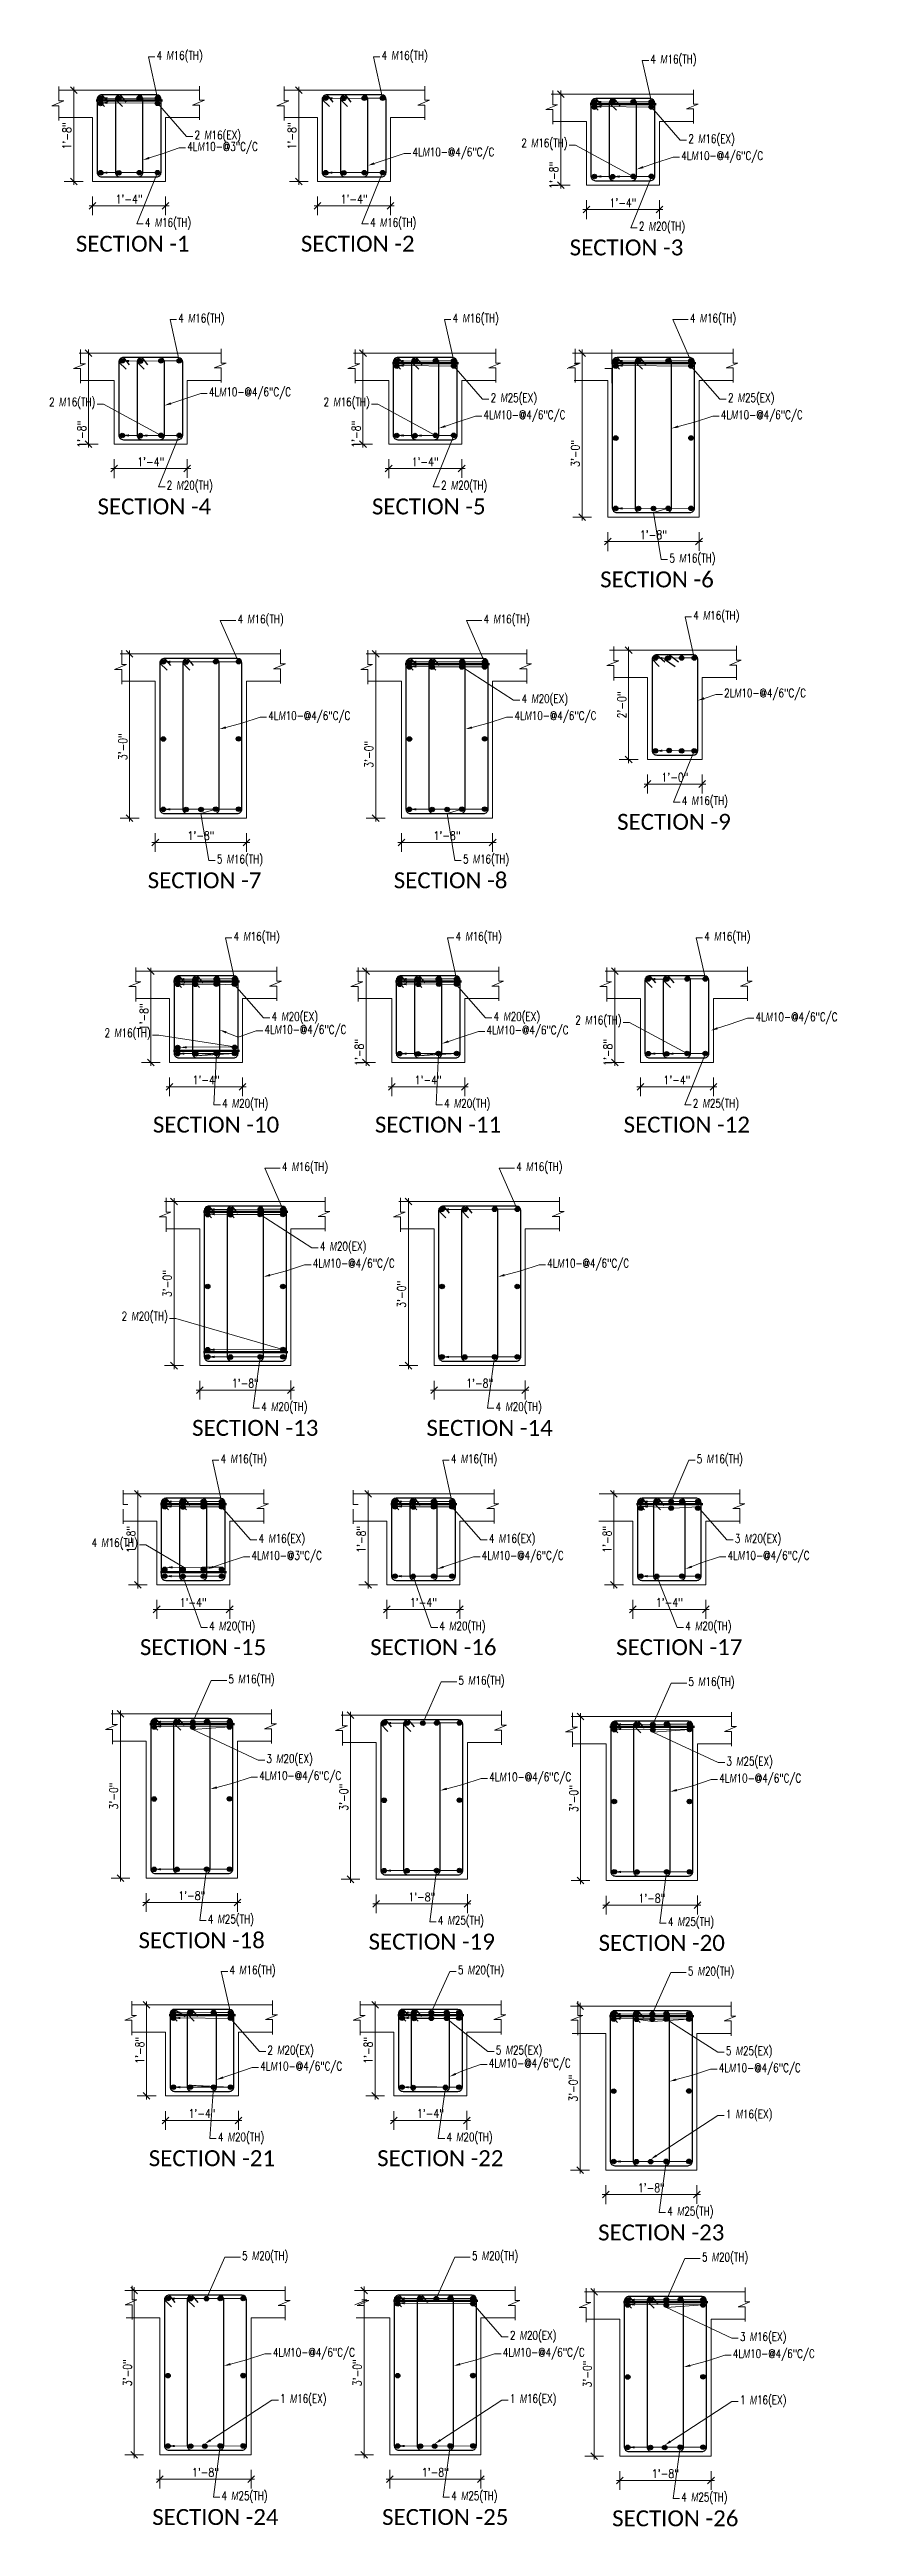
# Model space of a CAD drawing. Header units: inches. Extents: x 0 to 162649, y -36601 to -26324.
# Drawn here: x 156905 to 157080, y -36531 to -35987 of the extents above; entities that cross this region are included whole.
import ezdxf
from ezdxf import colors
from ezdxf.entities.mleader import LeaderData, LeaderLine
from ezdxf.math import Vec2, Vec3

# ---------------------------------------------------------------- set-up
doc = ezdxf.new("R2010")
doc.units = ezdxf.units.IN
doc.header["$MEASUREMENT"] = 0
for name, color, linetype, lineweight in [('Dim', 1, 'Continuous', 13), ('hatch', 252, 'Continuous', 0), ('OL_AR_Text', 140, 'Continuous', 5), ('Rein', 3, 'Continuous', 30), ('Stirrups', 191, 'Continuous', 25), ('TEXT', 7, 'Continuous', 9)]:
    doc.layers.add(name, color=color, linetype=linetype, lineweight=lineweight)
doc.styles.add('1-8 Annotative Text', font='calibri.ttf', dxfattribs={"height": 0.125})
doc.styles.add('DIM', font='simplex.shx', dxfattribs={"width": 0.75})
doc.styles.add('rmtext', font='romans.shx', dxfattribs={"width": 0.8})
doc.dimstyles.new('DIM-24', dxfattribs={"dimscale": 24, "dimtxt": 0.078125, "dimasz": 0.0625, "dimexe": 0.0625, "dimexo": 0.015625, "dimgap": 0.015625, "dimtad": 1, "dimdec": 1, "dimzin": 3, "dimdsep": 46, "dimlunit": 4, "dimtxsty": 'rmtext', "dimblk": 'OBLIQUE', "dimcen": 0.09375, "dimdle": 0.03125, "dimclrd": 1, "dimclre": 1, "dimclrt": 2, "dimadec": 0, "dimazin": 0, "dimtfac": 0.75, "dimtdec": 1, "dimtix": 1, "dimtmove": 0, "dimatfit": 3, "dimfxl": 0.0625, "dimfxlon": 1, "dimfrac": 1, "dimtolj": 1, "dimtzin": 0, "dimlwd": -1, "dimlwe": 5, "dimarcsym": 0})

msp = doc.modelspace()

# ---------------------------------------------------------------- texts
at = {"layer": 'OL_AR_Text', "char_height": 3.5, "width": 2.6734445e-317, "attachment_point": 1, "style": '1-8 Annotative Text'}
for s, insert in [('SECTION -1', (156910.77, -36028.27)), ('SECTION -2', (156960.1, -36028.27)), ('SECTION -3', (157019.01, -36029.09)), ('SECTION -4', (156915.52, -36085.9)), ('SECTION -5', (156975.67, -36085.9)), ('SECTION -6', (157025.69, -36101.9)), ('SECTION -9', (157029.41, -36155.08)), ('SECTION -7', (156926.52, -36167.9)), ('SECTION -8', (156980.45, -36167.9)), ('SECTION -10', (156927.66, -36221.49)), ('SECTION -11', (156976.33, -36221.49)), ('SECTION -12', (157030.84, -36221.49)), ('SECTION -13', (156936.25, -36288.01)), ('SECTION -14', (156987.62, -36288.01)), ('SECTION -15', (156924.82, -36336.11)), ('SECTION -16', (156975.29, -36336.11)), ('SECTION -17', (157029.19, -36336.11)), ('SECTION -18', (156924.52, -36400.4)), ('SECTION -19', (156974.94, -36400.69)), ('SECTION -20', (157025.35, -36400.97)), ('SECTION -21', (156926.75, -36448.2)), ('SECTION -22', (156976.82, -36448.2)), ('SECTION -23', (157025.24, -36464.49)), ('SECTION -24', (156927.52, -36526.9)), ('SECTION -25', (156977.9, -36526.9)), ('SECTION -26', (157028.32, -36527.19))]:
    msp.add_mtext(s, dxfattribs=dict(at, insert=insert))

# ---------------------------------------------------------------- blocks, each defined once
blk = doc.blocks.new('_Oblique')
for p, q in [((-0.49, -0.49), (0.49, 0.49)), ((0, -1.37), (0, 1.38))]:
    blk.add_line(p, q)
blk = doc.blocks.new('*D265')
at = {"layer": 'Defpoints', "color": 0, "transparency": 16777216}
for p in [(156931.33, -36209.59), (156947.33, -36209.59), (156947.33, -36214.94)]:
    blk.add_point(p, dxfattribs=at)
at = {"layer": 'Dim', "color": 1, "transparency": 16777216}
blk.add_line((156930.58, -36214.94), (156948.08, -36214.94), dxfattribs=at)
at = {"layer": 'Dim', "color": 1, "lineweight": 5, "transparency": 16777216}
for p, q in [((156931.33, -36213.44), (156931.33, -36216.44)), ((156947.33, -36213.44), (156947.33, -36216.44))]:
    blk.add_line(p, q, dxfattribs=at)
at = {"layer": 'Dim', "color": 1, "transparency": 16777216, "xscale": 1.5, "yscale": 1.5, "zscale": 1.5, "rotation": 180}
blk.add_blockref('_Oblique', (156931.33, -36214.94), dxfattribs=at)
at = {"layer": 'Dim', "color": 1, "transparency": 16777216, "xscale": 1.5, "yscale": 1.5, "zscale": 1.5}
blk.add_blockref('_Oblique', (156947.33, -36214.94), dxfattribs=at)
at = {"layer": 'Dim', "color": 2, "transparency": 16777216, "insert": (156939.33, -36213.45), "char_height": 1.875, "attachment_point": 5, "style": 'rmtext'}
blk.add_mtext('\\A1;1\'-4"', dxfattribs=at)
blk = doc.blocks.new('*D266')
at = {"layer": 'Defpoints', "color": 0, "transparency": 16777216}
for p in [(156927.19, -36189.59), (156931.33, -36189.59), (156931.33, -36209.59)]:
    blk.add_point(p, dxfattribs=at)
at = {"layer": 'Dim', "color": 1, "transparency": 16777216}
blk.add_line((156927.19, -36210.34), (156927.19, -36188.84), dxfattribs=at)
at = {"layer": 'Dim', "color": 1, "lineweight": 5, "transparency": 16777216}
for p, q in [((156928.69, -36189.59), (156925.69, -36189.59)), ((156928.69, -36209.59), (156925.69, -36209.59))]:
    blk.add_line(p, q, dxfattribs=at)
at = {"layer": 'Dim', "color": 1, "transparency": 16777216, "xscale": 1.5, "yscale": 1.5, "zscale": 1.5}
for p, rotation in [((156927.19, -36189.59), 90), ((156927.19, -36209.59), 270)]:
    blk.add_blockref('_Oblique', p, dxfattribs=dict(at, rotation=rotation))
at = {"layer": 'Dim', "color": 2, "transparency": 16777216, "insert": (156925.7, -36199.59), "char_height": 1.875, "attachment_point": 5, "rotation": 90, "style": 'rmtext'}
blk.add_mtext('\\A1;1\'-8"', dxfattribs=at)
blk = doc.blocks.new('*D267')
at = {"layer": 'Defpoints', "color": 0, "transparency": 16777216}
for p in [(156980, -36209.59), (156996, -36209.59), (156996, -36214.94)]:
    blk.add_point(p, dxfattribs=at)
at = {"layer": 'Dim', "color": 1, "transparency": 16777216}
blk.add_line((156979.25, -36214.94), (156996.75, -36214.94), dxfattribs=at)
at = {"layer": 'Dim', "color": 1, "lineweight": 5, "transparency": 16777216}
for p, q in [((156980, -36213.44), (156980, -36216.44)), ((156996, -36213.44), (156996, -36216.44))]:
    blk.add_line(p, q, dxfattribs=at)
at = {"layer": 'Dim', "color": 1, "transparency": 16777216, "xscale": 1.5, "yscale": 1.5, "zscale": 1.5, "rotation": 180}
blk.add_blockref('_Oblique', (156980, -36214.94), dxfattribs=at)
at = {"layer": 'Dim', "color": 1, "transparency": 16777216, "xscale": 1.5, "yscale": 1.5, "zscale": 1.5}
blk.add_blockref('_Oblique', (156996, -36214.94), dxfattribs=at)
at = {"layer": 'Dim', "color": 2, "transparency": 16777216, "insert": (156988, -36213.45), "char_height": 1.875, "attachment_point": 5, "style": 'rmtext'}
blk.add_mtext('\\A1;1\'-4"', dxfattribs=at)
blk = doc.blocks.new('*D268')
at = {"layer": 'Defpoints', "color": 0, "transparency": 16777216}
for p in [(156974.37, -36189.59), (156980, -36189.59), (156980, -36209.59)]:
    blk.add_point(p, dxfattribs=at)
at = {"layer": 'Dim', "color": 1, "transparency": 16777216}
blk.add_line((156974.37, -36210.34), (156974.37, -36188.84), dxfattribs=at)
at = {"layer": 'Dim', "color": 1, "lineweight": 5, "transparency": 16777216}
for p, q in [((156975.87, -36189.59), (156972.87, -36189.59)), ((156975.87, -36209.59), (156972.87, -36209.59))]:
    blk.add_line(p, q, dxfattribs=at)
at = {"layer": 'Dim', "color": 1, "transparency": 16777216, "xscale": 1.5, "yscale": 1.5, "zscale": 1.5}
for p, rotation in [((156974.37, -36189.59), 90), ((156974.37, -36209.59), 270)]:
    blk.add_blockref('_Oblique', p, dxfattribs=dict(at, rotation=rotation))
at = {"layer": 'Dim', "color": 2, "transparency": 16777216, "insert": (156972.88, -36207.41), "char_height": 1.875, "attachment_point": 5, "rotation": 90, "style": 'rmtext'}
blk.add_mtext('\\A1;1\'-8"', dxfattribs=at)
blk = doc.blocks.new('*D269')
at = {"layer": 'Defpoints', "color": 0, "transparency": 16777216}
for p in [(157034.51, -36209.59), (157050.51, -36209.59), (157050.51, -36214.94)]:
    blk.add_point(p, dxfattribs=at)
at = {"layer": 'Dim', "color": 1, "transparency": 16777216}
blk.add_line((157033.76, -36214.94), (157051.26, -36214.94), dxfattribs=at)
at = {"layer": 'Dim', "color": 1, "lineweight": 5, "transparency": 16777216}
for p, q in [((157034.51, -36213.44), (157034.51, -36216.44)), ((157050.51, -36213.44), (157050.51, -36216.44))]:
    blk.add_line(p, q, dxfattribs=at)
at = {"layer": 'Dim', "color": 1, "transparency": 16777216, "xscale": 1.5, "yscale": 1.5, "zscale": 1.5, "rotation": 180}
blk.add_blockref('_Oblique', (157034.51, -36214.94), dxfattribs=at)
at = {"layer": 'Dim', "color": 1, "transparency": 16777216, "xscale": 1.5, "yscale": 1.5, "zscale": 1.5}
blk.add_blockref('_Oblique', (157050.51, -36214.94), dxfattribs=at)
at = {"layer": 'Dim', "color": 2, "transparency": 16777216, "insert": (157042.51, -36213.45), "char_height": 1.875, "attachment_point": 5, "style": 'rmtext'}
blk.add_mtext('\\A1;1\'-4"', dxfattribs=at)
blk = doc.blocks.new('*D270')
at = {"layer": 'Defpoints', "color": 0, "transparency": 16777216}
for p in [(157028.88, -36189.59), (157034.51, -36189.59), (157034.51, -36209.59)]:
    blk.add_point(p, dxfattribs=at)
at = {"layer": 'Dim', "color": 1, "transparency": 16777216}
blk.add_line((157028.88, -36210.34), (157028.88, -36188.84), dxfattribs=at)
at = {"layer": 'Dim', "color": 1, "lineweight": 5, "transparency": 16777216}
for p, q in [((157030.38, -36189.59), (157027.38, -36189.59)), ((157030.38, -36209.59), (157027.38, -36209.59))]:
    blk.add_line(p, q, dxfattribs=at)
at = {"layer": 'Dim', "color": 1, "transparency": 16777216, "xscale": 1.5, "yscale": 1.5, "zscale": 1.5}
for p, rotation in [((157028.88, -36189.59), 90), ((157028.88, -36209.59), 270)]:
    blk.add_blockref('_Oblique', p, dxfattribs=dict(at, rotation=rotation))
at = {"layer": 'Dim', "color": 2, "transparency": 16777216, "insert": (157027.39, -36207.41), "char_height": 1.875, "attachment_point": 5, "rotation": 90, "style": 'rmtext'}
blk.add_mtext('\\A1;1\'-8"', dxfattribs=at)
blk = doc.blocks.new('*D271')
at = {"layer": 'Defpoints', "color": 0, "transparency": 16777216}
for p in [(156928.49, -36324.21), (156944.49, -36324.21), (156944.49, -36329.56)]:
    blk.add_point(p, dxfattribs=at)
at = {"layer": 'Dim', "color": 1, "transparency": 16777216}
blk.add_line((156927.74, -36329.56), (156945.24, -36329.56), dxfattribs=at)
at = {"layer": 'Dim', "color": 1, "lineweight": 5, "transparency": 16777216}
for p, q in [((156928.49, -36328.06), (156928.49, -36331.06)), ((156944.49, -36328.06), (156944.49, -36331.06))]:
    blk.add_line(p, q, dxfattribs=at)
at = {"layer": 'Dim', "color": 1, "transparency": 16777216, "xscale": 1.5, "yscale": 1.5, "zscale": 1.5, "rotation": 180}
blk.add_blockref('_Oblique', (156928.49, -36329.56), dxfattribs=at)
at = {"layer": 'Dim', "color": 1, "transparency": 16777216, "xscale": 1.5, "yscale": 1.5, "zscale": 1.5}
blk.add_blockref('_Oblique', (156944.49, -36329.56), dxfattribs=at)
at = {"layer": 'Dim', "color": 2, "transparency": 16777216, "insert": (156936.49, -36328.07), "char_height": 1.875, "attachment_point": 5, "style": 'rmtext'}
blk.add_mtext('\\A1;1\'-4"', dxfattribs=at)
blk = doc.blocks.new('*D272')
at = {"layer": 'Defpoints', "color": 0, "transparency": 16777216}
for p in [(156924.35, -36304.21), (156928.49, -36304.21), (156928.49, -36324.21)]:
    blk.add_point(p, dxfattribs=at)
at = {"layer": 'Dim', "color": 1, "lineweight": 5, "transparency": 16777216}
for p, q in [((156925.85, -36304.21), (156922.85, -36304.21)), ((156925.85, -36324.21), (156922.85, -36324.21))]:
    blk.add_line(p, q, dxfattribs=at)
at = {"layer": 'Dim', "color": 1, "transparency": 16777216}
blk.add_line((156924.35, -36324.96), (156924.35, -36303.46), dxfattribs=at)
at = {"layer": 'Dim', "color": 1, "transparency": 16777216, "xscale": 1.5, "yscale": 1.5, "zscale": 1.5}
for p, rotation in [((156924.35, -36304.21), 90), ((156924.35, -36324.21), 270)]:
    blk.add_blockref('_Oblique', p, dxfattribs=dict(at, rotation=rotation))
at = {"layer": 'Dim', "color": 2, "transparency": 16777216, "insert": (156922.86, -36314.21), "char_height": 1.875, "attachment_point": 5, "rotation": 90, "style": 'rmtext'}
blk.add_mtext('\\A1;1\'-8"', dxfattribs=at)
blk = doc.blocks.new('*D273')
at = {"layer": 'Defpoints', "color": 0, "transparency": 16777216}
for p in [(156978.96, -36324.21), (156994.96, -36324.21), (156994.96, -36329.56)]:
    blk.add_point(p, dxfattribs=at)
at = {"layer": 'Dim', "color": 1, "transparency": 16777216}
blk.add_line((156978.21, -36329.56), (156995.71, -36329.56), dxfattribs=at)
at = {"layer": 'Dim', "color": 1, "lineweight": 5, "transparency": 16777216}
for p, q in [((156978.96, -36328.06), (156978.96, -36331.06)), ((156994.96, -36328.06), (156994.96, -36331.06))]:
    blk.add_line(p, q, dxfattribs=at)
at = {"layer": 'Dim', "color": 1, "transparency": 16777216, "xscale": 1.5, "yscale": 1.5, "zscale": 1.5, "rotation": 180}
blk.add_blockref('_Oblique', (156978.96, -36329.56), dxfattribs=at)
at = {"layer": 'Dim', "color": 1, "transparency": 16777216, "xscale": 1.5, "yscale": 1.5, "zscale": 1.5}
blk.add_blockref('_Oblique', (156994.96, -36329.56), dxfattribs=at)
at = {"layer": 'Dim', "color": 2, "transparency": 16777216, "insert": (156986.96, -36328.07), "char_height": 1.875, "attachment_point": 5, "style": 'rmtext'}
blk.add_mtext('\\A1;1\'-4"', dxfattribs=at)
blk = doc.blocks.new('*D274')
at = {"layer": 'Defpoints', "color": 0, "transparency": 16777216}
for p in [(156974.82, -36304.21), (156978.96, -36304.21), (156978.96, -36324.21)]:
    blk.add_point(p, dxfattribs=at)
at = {"layer": 'Dim', "color": 1, "lineweight": 5, "transparency": 16777216}
for p, q in [((156976.32, -36304.21), (156973.32, -36304.21)), ((156976.32, -36324.21), (156973.32, -36324.21))]:
    blk.add_line(p, q, dxfattribs=at)
at = {"layer": 'Dim', "color": 1, "transparency": 16777216}
blk.add_line((156974.82, -36324.96), (156974.82, -36303.46), dxfattribs=at)
at = {"layer": 'Dim', "color": 1, "transparency": 16777216, "xscale": 1.5, "yscale": 1.5, "zscale": 1.5}
for p, rotation in [((156974.82, -36304.21), 90), ((156974.82, -36324.21), 270)]:
    blk.add_blockref('_Oblique', p, dxfattribs=dict(at, rotation=rotation))
at = {"layer": 'Dim', "color": 2, "transparency": 16777216, "insert": (156973.33, -36314.21), "char_height": 1.875, "attachment_point": 5, "rotation": 90, "style": 'rmtext'}
blk.add_mtext('\\A1;1\'-8"', dxfattribs=at)
blk = doc.blocks.new('*D275')
at = {"layer": 'Defpoints', "color": 0, "transparency": 16777216}
for p in [(157032.86, -36324.21), (157048.86, -36324.21), (157048.86, -36329.56)]:
    blk.add_point(p, dxfattribs=at)
at = {"layer": 'Dim', "color": 1, "transparency": 16777216}
blk.add_line((157032.11, -36329.56), (157049.61, -36329.56), dxfattribs=at)
at = {"layer": 'Dim', "color": 1, "lineweight": 5, "transparency": 16777216}
for p, q in [((157032.86, -36328.06), (157032.86, -36331.06)), ((157048.86, -36328.06), (157048.86, -36331.06))]:
    blk.add_line(p, q, dxfattribs=at)
at = {"layer": 'Dim', "color": 1, "transparency": 16777216, "xscale": 1.5, "yscale": 1.5, "zscale": 1.5, "rotation": 180}
blk.add_blockref('_Oblique', (157032.86, -36329.56), dxfattribs=at)
at = {"layer": 'Dim', "color": 1, "transparency": 16777216, "xscale": 1.5, "yscale": 1.5, "zscale": 1.5}
blk.add_blockref('_Oblique', (157048.86, -36329.56), dxfattribs=at)
at = {"layer": 'Dim', "color": 2, "transparency": 16777216, "insert": (157040.86, -36328.07), "char_height": 1.875, "attachment_point": 5, "style": 'rmtext'}
blk.add_mtext('\\A1;1\'-4"', dxfattribs=at)
blk = doc.blocks.new('*D276')
at = {"layer": 'Defpoints', "color": 0, "transparency": 16777216}
for p in [(157028.72, -36304.21), (157032.86, -36304.21), (157032.86, -36324.21)]:
    blk.add_point(p, dxfattribs=at)
at = {"layer": 'Dim', "color": 1, "lineweight": 5, "transparency": 16777216}
for p, q in [((157030.22, -36304.21), (157027.22, -36304.21)), ((157030.22, -36324.21), (157027.22, -36324.21))]:
    blk.add_line(p, q, dxfattribs=at)
at = {"layer": 'Dim', "color": 1, "transparency": 16777216}
blk.add_line((157028.72, -36324.96), (157028.72, -36303.46), dxfattribs=at)
at = {"layer": 'Dim', "color": 1, "transparency": 16777216, "xscale": 1.5, "yscale": 1.5, "zscale": 1.5}
for p, rotation in [((157028.72, -36304.21), 90), ((157028.72, -36324.21), 270)]:
    blk.add_blockref('_Oblique', p, dxfattribs=dict(at, rotation=rotation))
at = {"layer": 'Dim', "color": 2, "transparency": 16777216, "insert": (157027.23, -36314.21), "char_height": 1.875, "attachment_point": 5, "rotation": 90, "style": 'rmtext'}
blk.add_mtext('\\A1;1\'-8"', dxfattribs=at)
blk = doc.blocks.new('*D277')
at = {"layer": 'Defpoints', "color": 0, "transparency": 16777216}
for p in [(156930.42, -36436.3), (156946.42, -36436.3), (156946.42, -36441.66)]:
    blk.add_point(p, dxfattribs=at)
at = {"layer": 'Dim', "color": 1, "transparency": 16777216}
blk.add_line((156929.67, -36441.66), (156947.17, -36441.66), dxfattribs=at)
at = {"layer": 'Dim', "color": 1, "lineweight": 5, "transparency": 16777216}
for p, q in [((156930.42, -36440.16), (156930.42, -36443.16)), ((156946.42, -36440.16), (156946.42, -36443.16))]:
    blk.add_line(p, q, dxfattribs=at)
at = {"layer": 'Dim', "color": 1, "transparency": 16777216, "xscale": 1.5, "yscale": 1.5, "zscale": 1.5, "rotation": 180}
blk.add_blockref('_Oblique', (156930.42, -36441.66), dxfattribs=at)
at = {"layer": 'Dim', "color": 1, "transparency": 16777216, "xscale": 1.5, "yscale": 1.5, "zscale": 1.5}
blk.add_blockref('_Oblique', (156946.42, -36441.66), dxfattribs=at)
at = {"layer": 'Dim', "color": 2, "transparency": 16777216, "insert": (156938.42, -36440.16), "char_height": 1.875, "attachment_point": 5, "style": 'rmtext'}
blk.add_mtext('\\A1;1\'-4"', dxfattribs=at)
blk = doc.blocks.new('*D278')
at = {"layer": 'Defpoints', "color": 0, "transparency": 16777216}
for p in [(156926.28, -36416.3), (156930.42, -36416.3), (156930.42, -36436.3)]:
    blk.add_point(p, dxfattribs=at)
at = {"layer": 'Dim', "color": 1, "lineweight": 5, "transparency": 16777216}
for p, q in [((156927.78, -36416.3), (156924.78, -36416.3)), ((156927.78, -36436.3), (156924.78, -36436.3))]:
    blk.add_line(p, q, dxfattribs=at)
at = {"layer": 'Dim', "color": 1, "transparency": 16777216}
blk.add_line((156926.28, -36437.05), (156926.28, -36415.55), dxfattribs=at)
at = {"layer": 'Dim', "color": 1, "transparency": 16777216, "xscale": 1.5, "yscale": 1.5, "zscale": 1.5}
for p, rotation in [((156926.28, -36416.3), 90), ((156926.28, -36436.3), 270)]:
    blk.add_blockref('_Oblique', p, dxfattribs=dict(at, rotation=rotation))
at = {"layer": 'Dim', "color": 2, "transparency": 16777216, "insert": (156924.79, -36426.3), "char_height": 1.875, "attachment_point": 5, "rotation": 90, "style": 'rmtext'}
blk.add_mtext('\\A1;1\'-8"', dxfattribs=at)
blk = doc.blocks.new('*D279')
at = {"layer": 'Defpoints', "color": 0, "transparency": 16777216}
for p in [(156980.5, -36436.3), (156996.5, -36436.3), (156996.5, -36441.66)]:
    blk.add_point(p, dxfattribs=at)
at = {"layer": 'Dim', "color": 1, "transparency": 16777216}
blk.add_line((156979.75, -36441.66), (156997.25, -36441.66), dxfattribs=at)
at = {"layer": 'Dim', "color": 1, "lineweight": 5, "transparency": 16777216}
for p, q in [((156980.5, -36440.16), (156980.5, -36443.16)), ((156996.5, -36440.16), (156996.5, -36443.16))]:
    blk.add_line(p, q, dxfattribs=at)
at = {"layer": 'Dim', "color": 1, "transparency": 16777216, "xscale": 1.5, "yscale": 1.5, "zscale": 1.5, "rotation": 180}
blk.add_blockref('_Oblique', (156980.5, -36441.66), dxfattribs=at)
at = {"layer": 'Dim', "color": 1, "transparency": 16777216, "xscale": 1.5, "yscale": 1.5, "zscale": 1.5}
blk.add_blockref('_Oblique', (156996.5, -36441.66), dxfattribs=at)
at = {"layer": 'Dim', "color": 2, "transparency": 16777216, "insert": (156988.5, -36440.16), "char_height": 1.875, "attachment_point": 5, "style": 'rmtext'}
blk.add_mtext('\\A1;1\'-4"', dxfattribs=at)
blk = doc.blocks.new('*D280')
at = {"layer": 'Defpoints', "color": 0, "transparency": 16777216}
for p in [(156976.36, -36416.3), (156980.5, -36416.3), (156980.5, -36436.3)]:
    blk.add_point(p, dxfattribs=at)
at = {"layer": 'Dim', "color": 1, "lineweight": 5, "transparency": 16777216}
for p, q in [((156977.86, -36416.3), (156974.86, -36416.3)), ((156977.86, -36436.3), (156974.86, -36436.3))]:
    blk.add_line(p, q, dxfattribs=at)
at = {"layer": 'Dim', "color": 1, "transparency": 16777216}
blk.add_line((156976.36, -36437.05), (156976.36, -36415.55), dxfattribs=at)
at = {"layer": 'Dim', "color": 1, "transparency": 16777216, "xscale": 1.5, "yscale": 1.5, "zscale": 1.5}
for p, rotation in [((156976.36, -36416.3), 90), ((156976.36, -36436.3), 270)]:
    blk.add_blockref('_Oblique', p, dxfattribs=dict(at, rotation=rotation))
at = {"layer": 'Dim', "color": 2, "transparency": 16777216, "insert": (156974.86, -36426.3), "char_height": 1.875, "attachment_point": 5, "rotation": 90, "style": 'rmtext'}
blk.add_mtext('\\A1;1\'-8"', dxfattribs=at)
blk = doc.blocks.new('*D438')
at = {"layer": 'Defpoints', "color": 0, "transparency": 16777216}
for p in [(156989.29, -36276.11), (157009.29, -36276.11), (157009.29, -36281.46)]:
    blk.add_point(p, dxfattribs=at)
at = {"layer": 'Dim', "color": 1, "transparency": 16777216}
blk.add_line((156988.54, -36281.46), (157010.04, -36281.46), dxfattribs=at)
at = {"layer": 'Dim', "color": 1, "lineweight": 5, "transparency": 16777216}
for p, q in [((156989.29, -36279.96), (156989.29, -36282.96)), ((157009.29, -36279.96), (157009.29, -36282.96))]:
    blk.add_line(p, q, dxfattribs=at)
at = {"layer": 'Dim', "color": 1, "transparency": 16777216, "xscale": 1.5, "yscale": 1.5, "zscale": 1.5, "rotation": 180}
blk.add_blockref('_Oblique', (156989.29, -36281.46), dxfattribs=at)
at = {"layer": 'Dim', "color": 1, "transparency": 16777216, "xscale": 1.5, "yscale": 1.5, "zscale": 1.5}
blk.add_blockref('_Oblique', (157009.29, -36281.46), dxfattribs=at)
at = {"layer": 'Dim', "color": 2, "transparency": 16777216, "insert": (156999.29, -36279.97), "char_height": 1.875, "attachment_point": 5, "style": 'rmtext'}
blk.add_mtext('\\A1;1\'-8"', dxfattribs=at)
blk = doc.blocks.new('*D439')
at = {"layer": 'Defpoints', "color": 0, "transparency": 16777216}
for p in [(156983.66, -36240.11), (156989.29, -36240.11), (156989.29, -36276.11)]:
    blk.add_point(p, dxfattribs=at)
at = {"layer": 'Dim', "color": 1, "lineweight": 5, "transparency": 16777216}
for p, q in [((156985.16, -36240.11), (156982.16, -36240.11)), ((156985.16, -36276.11), (156982.16, -36276.11))]:
    blk.add_line(p, q, dxfattribs=at)
at = {"layer": 'Dim', "color": 1, "transparency": 16777216}
blk.add_line((156983.66, -36276.86), (156983.66, -36239.36), dxfattribs=at)
at = {"layer": 'Dim', "color": 1, "transparency": 16777216, "xscale": 1.5, "yscale": 1.5, "zscale": 1.5}
for p, rotation in [((156983.66, -36240.11), 90), ((156983.66, -36276.11), 270)]:
    blk.add_blockref('_Oblique', p, dxfattribs=dict(at, rotation=rotation))
at = {"layer": 'Dim', "color": 2, "transparency": 16777216, "insert": (156982.17, -36260.46), "char_height": 1.875, "attachment_point": 5, "rotation": 90, "style": 'rmtext'}
blk.add_mtext('\\A1;3\'-0"', dxfattribs=at)
blk = doc.blocks.new('*D440')
at = {"layer": 'Defpoints', "color": 0, "transparency": 16777216}
for p in [(156937.92, -36276.11), (156957.92, -36276.11), (156957.92, -36281.46)]:
    blk.add_point(p, dxfattribs=at)
at = {"layer": 'Dim', "color": 1, "transparency": 16777216}
blk.add_line((156937.17, -36281.46), (156958.67, -36281.46), dxfattribs=at)
at = {"layer": 'Dim', "color": 1, "lineweight": 5, "transparency": 16777216}
for p, q in [((156937.92, -36279.96), (156937.92, -36282.96)), ((156957.92, -36279.96), (156957.92, -36282.96))]:
    blk.add_line(p, q, dxfattribs=at)
at = {"layer": 'Dim', "color": 1, "transparency": 16777216, "xscale": 1.5, "yscale": 1.5, "zscale": 1.5, "rotation": 180}
blk.add_blockref('_Oblique', (156937.92, -36281.46), dxfattribs=at)
at = {"layer": 'Dim', "color": 1, "transparency": 16777216, "xscale": 1.5, "yscale": 1.5, "zscale": 1.5}
blk.add_blockref('_Oblique', (156957.92, -36281.46), dxfattribs=at)
at = {"layer": 'Dim', "color": 2, "transparency": 16777216, "insert": (156947.92, -36279.97), "char_height": 1.875, "attachment_point": 5, "style": 'rmtext'}
blk.add_mtext('\\A1;1\'-8"', dxfattribs=at)
blk = doc.blocks.new('*D441')
at = {"layer": 'Defpoints', "color": 0, "transparency": 16777216}
for p in [(156932.29, -36240.11), (156937.92, -36240.11), (156937.92, -36276.11)]:
    blk.add_point(p, dxfattribs=at)
at = {"layer": 'Dim', "color": 1, "lineweight": 5, "transparency": 16777216}
for p, q in [((156933.79, -36240.11), (156930.79, -36240.11)), ((156933.79, -36276.11), (156930.79, -36276.11))]:
    blk.add_line(p, q, dxfattribs=at)
at = {"layer": 'Dim', "color": 1, "transparency": 16777216}
blk.add_line((156932.29, -36276.86), (156932.29, -36239.36), dxfattribs=at)
at = {"layer": 'Dim', "color": 1, "transparency": 16777216, "xscale": 1.5, "yscale": 1.5, "zscale": 1.5}
for p, rotation in [((156932.29, -36240.11), 90), ((156932.29, -36276.11), 270)]:
    blk.add_blockref('_Oblique', p, dxfattribs=dict(at, rotation=rotation))
at = {"layer": 'Dim', "color": 2, "transparency": 16777216, "insert": (156930.8, -36258.11), "char_height": 1.875, "attachment_point": 5, "rotation": 90, "style": 'rmtext'}
blk.add_mtext('\\A1;3\'-0"', dxfattribs=at)
blk = doc.blocks.new('*D442')
at = {"layer": 'Defpoints', "color": 0, "transparency": 16777216}
for p in [(156926.19, -36388.5), (156946.19, -36388.5), (156946.19, -36393.85)]:
    blk.add_point(p, dxfattribs=at)
at = {"layer": 'Dim', "color": 1, "transparency": 16777216}
blk.add_line((156925.44, -36393.85), (156946.94, -36393.85), dxfattribs=at)
at = {"layer": 'Dim', "color": 1, "lineweight": 5, "transparency": 16777216}
for p, q in [((156926.19, -36392.35), (156926.19, -36395.35)), ((156946.19, -36392.35), (156946.19, -36395.35))]:
    blk.add_line(p, q, dxfattribs=at)
at = {"layer": 'Dim', "color": 1, "transparency": 16777216, "xscale": 1.5, "yscale": 1.5, "zscale": 1.5, "rotation": 180}
blk.add_blockref('_Oblique', (156926.19, -36393.85), dxfattribs=at)
at = {"layer": 'Dim', "color": 1, "transparency": 16777216, "xscale": 1.5, "yscale": 1.5, "zscale": 1.5}
blk.add_blockref('_Oblique', (156946.19, -36393.85), dxfattribs=at)
at = {"layer": 'Dim', "color": 2, "transparency": 16777216, "insert": (156936.19, -36392.36), "char_height": 1.875, "attachment_point": 5, "style": 'rmtext'}
blk.add_mtext('\\A1;1\'-8"', dxfattribs=at)
blk = doc.blocks.new('*D443')
at = {"layer": 'Defpoints', "color": 0, "transparency": 16777216}
for p in [(156920.56, -36352.5), (156926.19, -36352.5), (156926.19, -36388.5)]:
    blk.add_point(p, dxfattribs=at)
at = {"layer": 'Dim', "color": 1, "transparency": 16777216}
blk.add_line((156920.56, -36389.25), (156920.56, -36351.75), dxfattribs=at)
at = {"layer": 'Dim', "color": 1, "lineweight": 5, "transparency": 16777216}
for p, q in [((156922.06, -36352.5), (156919.06, -36352.5)), ((156922.06, -36388.5), (156919.06, -36388.5))]:
    blk.add_line(p, q, dxfattribs=at)
at = {"layer": 'Dim', "color": 1, "transparency": 16777216, "xscale": 1.5, "yscale": 1.5, "zscale": 1.5}
for p, rotation in [((156920.56, -36352.5), 90), ((156920.56, -36388.5), 270)]:
    blk.add_blockref('_Oblique', p, dxfattribs=dict(at, rotation=rotation))
at = {"layer": 'Dim', "color": 2, "transparency": 16777216, "insert": (156919.07, -36370.5), "char_height": 1.875, "attachment_point": 5, "rotation": 90, "style": 'rmtext'}
blk.add_mtext('\\A1;3\'-0"', dxfattribs=at)
blk = doc.blocks.new('*D444')
at = {"layer": 'Defpoints', "color": 0, "transparency": 16777216}
for p in [(156976.61, -36388.78), (156996.61, -36388.78), (156996.61, -36394.14)]:
    blk.add_point(p, dxfattribs=at)
at = {"layer": 'Dim', "color": 1, "transparency": 16777216}
blk.add_line((156975.86, -36394.14), (156997.36, -36394.14), dxfattribs=at)
at = {"layer": 'Dim', "color": 1, "lineweight": 5, "transparency": 16777216}
for p, q in [((156976.61, -36392.64), (156976.61, -36395.64)), ((156996.61, -36392.64), (156996.61, -36395.64))]:
    blk.add_line(p, q, dxfattribs=at)
at = {"layer": 'Dim', "color": 1, "transparency": 16777216, "xscale": 1.5, "yscale": 1.5, "zscale": 1.5, "rotation": 180}
blk.add_blockref('_Oblique', (156976.61, -36394.14), dxfattribs=at)
at = {"layer": 'Dim', "color": 1, "transparency": 16777216, "xscale": 1.5, "yscale": 1.5, "zscale": 1.5}
blk.add_blockref('_Oblique', (156996.61, -36394.14), dxfattribs=at)
at = {"layer": 'Dim', "color": 2, "transparency": 16777216, "insert": (156986.61, -36392.65), "char_height": 1.875, "attachment_point": 5, "style": 'rmtext'}
blk.add_mtext('\\A1;1\'-8"', dxfattribs=at)
blk = doc.blocks.new('*D445')
at = {"layer": 'Defpoints', "color": 0, "transparency": 16777216}
for p in [(156970.98, -36352.78), (156976.61, -36352.78), (156976.61, -36388.78)]:
    blk.add_point(p, dxfattribs=at)
at = {"layer": 'Dim', "color": 1, "transparency": 16777216}
blk.add_line((156970.98, -36389.53), (156970.98, -36352.03), dxfattribs=at)
at = {"layer": 'Dim', "color": 1, "lineweight": 5, "transparency": 16777216}
for p, q in [((156972.48, -36352.78), (156969.48, -36352.78)), ((156972.48, -36388.78), (156969.48, -36388.78))]:
    blk.add_line(p, q, dxfattribs=at)
at = {"layer": 'Dim', "color": 1, "transparency": 16777216, "xscale": 1.5, "yscale": 1.5, "zscale": 1.5}
for p, rotation in [((156970.98, -36352.78), 90), ((156970.98, -36388.78), 270)]:
    blk.add_blockref('_Oblique', p, dxfattribs=dict(at, rotation=rotation))
at = {"layer": 'Dim', "color": 2, "transparency": 16777216, "insert": (156969.49, -36370.78), "char_height": 1.875, "attachment_point": 5, "rotation": 90, "style": 'rmtext'}
blk.add_mtext('\\A1;3\'-0"', dxfattribs=at)
blk = doc.blocks.new('*D446')
at = {"layer": 'Defpoints', "color": 0, "transparency": 16777216}
for p in [(157027.03, -36389.07), (157047.03, -36389.07), (157047.03, -36394.42)]:
    blk.add_point(p, dxfattribs=at)
at = {"layer": 'Dim', "color": 1, "transparency": 16777216}
blk.add_line((157026.28, -36394.42), (157047.78, -36394.42), dxfattribs=at)
at = {"layer": 'Dim', "color": 1, "lineweight": 5, "transparency": 16777216}
for p, q in [((157027.03, -36392.92), (157027.03, -36395.92)), ((157047.03, -36392.92), (157047.03, -36395.92))]:
    blk.add_line(p, q, dxfattribs=at)
at = {"layer": 'Dim', "color": 1, "transparency": 16777216, "xscale": 1.5, "yscale": 1.5, "zscale": 1.5, "rotation": 180}
blk.add_blockref('_Oblique', (157027.03, -36394.42), dxfattribs=at)
at = {"layer": 'Dim', "color": 1, "transparency": 16777216, "xscale": 1.5, "yscale": 1.5, "zscale": 1.5}
blk.add_blockref('_Oblique', (157047.03, -36394.42), dxfattribs=at)
at = {"layer": 'Dim', "color": 2, "transparency": 16777216, "insert": (157037.03, -36392.93), "char_height": 1.875, "attachment_point": 5, "style": 'rmtext'}
blk.add_mtext('\\A1;1\'-8"', dxfattribs=at)
blk = doc.blocks.new('*D447')
at = {"layer": 'Defpoints', "color": 0, "transparency": 16777216}
for p in [(157021.39, -36353.07), (157027.03, -36353.07), (157027.03, -36389.07)]:
    blk.add_point(p, dxfattribs=at)
at = {"layer": 'Dim', "color": 1, "lineweight": 5, "transparency": 16777216}
for p, q in [((157022.89, -36353.07), (157019.89, -36353.07)), ((157022.89, -36389.07), (157019.89, -36389.07))]:
    blk.add_line(p, q, dxfattribs=at)
at = {"layer": 'Dim', "color": 1, "transparency": 16777216}
blk.add_line((157021.39, -36389.82), (157021.39, -36352.32), dxfattribs=at)
at = {"layer": 'Dim', "color": 1, "transparency": 16777216, "xscale": 1.5, "yscale": 1.5, "zscale": 1.5}
for p, rotation in [((157021.39, -36353.07), 90), ((157021.39, -36389.07), 270)]:
    blk.add_blockref('_Oblique', p, dxfattribs=dict(at, rotation=rotation))
at = {"layer": 'Dim', "color": 2, "transparency": 16777216, "insert": (157019.9, -36371.07), "char_height": 1.875, "attachment_point": 5, "rotation": 90, "style": 'rmtext'}
blk.add_mtext('\\A1;3\'-0"', dxfattribs=at)
blk = doc.blocks.new('*D448')
at = {"layer": 'Defpoints', "color": 0, "transparency": 16777216}
for p in [(157026.91, -36452.59), (157046.91, -36452.59), (157046.91, -36457.94)]:
    blk.add_point(p, dxfattribs=at)
at = {"layer": 'Dim', "color": 1, "transparency": 16777216}
blk.add_line((157026.16, -36457.94), (157047.66, -36457.94), dxfattribs=at)
at = {"layer": 'Dim', "color": 1, "lineweight": 5, "transparency": 16777216}
for p, q in [((157026.91, -36456.44), (157026.91, -36459.44)), ((157046.91, -36456.44), (157046.91, -36459.44))]:
    blk.add_line(p, q, dxfattribs=at)
at = {"layer": 'Dim', "color": 1, "transparency": 16777216, "xscale": 1.5, "yscale": 1.5, "zscale": 1.5, "rotation": 180}
blk.add_blockref('_Oblique', (157026.91, -36457.94), dxfattribs=at)
at = {"layer": 'Dim', "color": 1, "transparency": 16777216, "xscale": 1.5, "yscale": 1.5, "zscale": 1.5}
blk.add_blockref('_Oblique', (157046.91, -36457.94), dxfattribs=at)
at = {"layer": 'Dim', "color": 2, "transparency": 16777216, "insert": (157036.91, -36456.45), "char_height": 1.875, "attachment_point": 5, "style": 'rmtext'}
blk.add_mtext('\\A1;1\'-8"', dxfattribs=at)
blk = doc.blocks.new('*D449')
at = {"layer": 'Defpoints', "color": 0, "transparency": 16777216}
for p in [(157021.28, -36416.59), (157026.91, -36416.59), (157026.91, -36452.59)]:
    blk.add_point(p, dxfattribs=at)
at = {"layer": 'Dim', "color": 1, "lineweight": 5, "transparency": 16777216}
for p, q in [((157022.78, -36416.59), (157019.78, -36416.59)), ((157022.78, -36452.59), (157019.78, -36452.59))]:
    blk.add_line(p, q, dxfattribs=at)
at = {"layer": 'Dim', "color": 1, "transparency": 16777216}
blk.add_line((157021.28, -36453.34), (157021.28, -36415.84), dxfattribs=at)
at = {"layer": 'Dim', "color": 1, "transparency": 16777216, "xscale": 1.5, "yscale": 1.5, "zscale": 1.5}
for p, rotation in [((157021.28, -36416.59), 90), ((157021.28, -36452.59), 270)]:
    blk.add_blockref('_Oblique', p, dxfattribs=dict(at, rotation=rotation))
at = {"layer": 'Dim', "color": 2, "transparency": 16777216, "insert": (157019.79, -36434.59), "char_height": 1.875, "attachment_point": 5, "rotation": 90, "style": 'rmtext'}
blk.add_mtext('\\A1;3\'-0"', dxfattribs=at)
blk = doc.blocks.new('*D450')
at = {"layer": 'Defpoints', "color": 0, "transparency": 16777216}
for p in [(156929.19, -36515), (156949.19, -36515), (156949.19, -36520.35)]:
    blk.add_point(p, dxfattribs=at)
at = {"layer": 'Dim', "color": 1, "transparency": 16777216}
blk.add_line((156928.44, -36520.35), (156949.94, -36520.35), dxfattribs=at)
at = {"layer": 'Dim', "color": 1, "lineweight": 5, "transparency": 16777216}
for p, q in [((156929.19, -36518.85), (156929.19, -36521.85)), ((156949.19, -36518.85), (156949.19, -36521.85))]:
    blk.add_line(p, q, dxfattribs=at)
at = {"layer": 'Dim', "color": 1, "transparency": 16777216, "xscale": 1.5, "yscale": 1.5, "zscale": 1.5, "rotation": 180}
blk.add_blockref('_Oblique', (156929.19, -36520.35), dxfattribs=at)
at = {"layer": 'Dim', "color": 1, "transparency": 16777216, "xscale": 1.5, "yscale": 1.5, "zscale": 1.5}
blk.add_blockref('_Oblique', (156949.19, -36520.35), dxfattribs=at)
at = {"layer": 'Dim', "color": 2, "transparency": 16777216, "insert": (156939.19, -36518.86), "char_height": 1.875, "attachment_point": 5, "style": 'rmtext'}
blk.add_mtext('\\A1;1\'-8"', dxfattribs=at)
blk = doc.blocks.new('*D451')
at = {"layer": 'Defpoints', "color": 0, "transparency": 16777216}
for p in [(156923.56, -36479), (156929.19, -36479), (156929.19, -36515)]:
    blk.add_point(p, dxfattribs=at)
at = {"layer": 'Dim', "color": 1, "lineweight": 5, "transparency": 16777216}
for p, q in [((156925.06, -36479), (156922.06, -36479)), ((156925.06, -36515), (156922.06, -36515))]:
    blk.add_line(p, q, dxfattribs=at)
at = {"layer": 'Dim', "color": 1, "transparency": 16777216}
blk.add_line((156923.56, -36515.75), (156923.56, -36478.25), dxfattribs=at)
at = {"layer": 'Dim', "color": 1, "transparency": 16777216, "xscale": 1.5, "yscale": 1.5, "zscale": 1.5}
for p, rotation in [((156923.56, -36479), 90), ((156923.56, -36515), 270)]:
    blk.add_blockref('_Oblique', p, dxfattribs=dict(at, rotation=rotation))
at = {"layer": 'Dim', "color": 2, "transparency": 16777216, "insert": (156922.07, -36497), "char_height": 1.875, "attachment_point": 5, "rotation": 90, "style": 'rmtext'}
blk.add_mtext('\\A1;3\'-0"', dxfattribs=at)
blk = doc.blocks.new('*D452')
at = {"layer": 'Defpoints', "color": 0, "transparency": 16777216}
for p in [(156979.57, -36515), (156999.57, -36515), (156999.57, -36520.35)]:
    blk.add_point(p, dxfattribs=at)
at = {"layer": 'Dim', "color": 1, "transparency": 16777216}
blk.add_line((156978.82, -36520.35), (157000.32, -36520.35), dxfattribs=at)
at = {"layer": 'Dim', "color": 1, "lineweight": 5, "transparency": 16777216}
for p, q in [((156979.57, -36518.85), (156979.57, -36521.85)), ((156999.57, -36518.85), (156999.57, -36521.85))]:
    blk.add_line(p, q, dxfattribs=at)
at = {"layer": 'Dim', "color": 1, "transparency": 16777216, "xscale": 1.5, "yscale": 1.5, "zscale": 1.5, "rotation": 180}
blk.add_blockref('_Oblique', (156979.57, -36520.35), dxfattribs=at)
at = {"layer": 'Dim', "color": 1, "transparency": 16777216, "xscale": 1.5, "yscale": 1.5, "zscale": 1.5}
blk.add_blockref('_Oblique', (156999.57, -36520.35), dxfattribs=at)
at = {"layer": 'Dim', "color": 2, "transparency": 16777216, "insert": (156989.57, -36518.86), "char_height": 1.875, "attachment_point": 5, "style": 'rmtext'}
blk.add_mtext('\\A1;1\'-8"', dxfattribs=at)
blk = doc.blocks.new('*D453')
at = {"layer": 'Defpoints', "color": 0, "transparency": 16777216}
for p in [(156973.94, -36479), (156979.57, -36479), (156979.57, -36515)]:
    blk.add_point(p, dxfattribs=at)
at = {"layer": 'Dim', "color": 1, "lineweight": 5, "transparency": 16777216}
for p, q in [((156975.44, -36479), (156972.44, -36479)), ((156975.44, -36515), (156972.44, -36515))]:
    blk.add_line(p, q, dxfattribs=at)
at = {"layer": 'Dim', "color": 1, "transparency": 16777216}
blk.add_line((156973.94, -36515.75), (156973.94, -36478.25), dxfattribs=at)
at = {"layer": 'Dim', "color": 1, "transparency": 16777216, "xscale": 1.5, "yscale": 1.5, "zscale": 1.5}
for p, rotation in [((156973.94, -36479), 90), ((156973.94, -36515), 270)]:
    blk.add_blockref('_Oblique', p, dxfattribs=dict(at, rotation=rotation))
at = {"layer": 'Dim', "color": 2, "transparency": 16777216, "insert": (156972.45, -36497), "char_height": 1.875, "attachment_point": 5, "rotation": 90, "style": 'rmtext'}
blk.add_mtext('\\A1;3\'-0"', dxfattribs=at)
blk = doc.blocks.new('*D454')
at = {"layer": 'Defpoints', "color": 0, "transparency": 16777216}
for p in [(157029.99, -36515.28), (157049.99, -36515.28), (157049.99, -36520.64)]:
    blk.add_point(p, dxfattribs=at)
at = {"layer": 'Dim', "color": 1, "lineweight": 5, "transparency": 16777216}
for p, q in [((157029.99, -36519.14), (157029.99, -36522.14)), ((157049.99, -36519.14), (157049.99, -36522.14))]:
    blk.add_line(p, q, dxfattribs=at)
at = {"layer": 'Dim', "color": 1, "transparency": 16777216}
blk.add_line((157029.24, -36520.64), (157050.74, -36520.64), dxfattribs=at)
at = {"layer": 'Dim', "color": 1, "transparency": 16777216, "xscale": 1.5, "yscale": 1.5, "zscale": 1.5, "rotation": 180}
blk.add_blockref('_Oblique', (157029.99, -36520.64), dxfattribs=at)
at = {"layer": 'Dim', "color": 1, "transparency": 16777216, "xscale": 1.5, "yscale": 1.5, "zscale": 1.5}
blk.add_blockref('_Oblique', (157049.99, -36520.64), dxfattribs=at)
at = {"layer": 'Dim', "color": 2, "transparency": 16777216, "insert": (157039.99, -36519.15), "char_height": 1.875, "attachment_point": 5, "style": 'rmtext'}
blk.add_mtext('\\A1;1\'-8"', dxfattribs=at)
blk = doc.blocks.new('*D455')
at = {"layer": 'Defpoints', "color": 0, "transparency": 16777216}
for p in [(157024.36, -36479.28), (157029.99, -36479.28), (157029.99, -36515.28)]:
    blk.add_point(p, dxfattribs=at)
at = {"layer": 'Dim', "color": 1, "lineweight": 5, "transparency": 16777216}
for p, q in [((157025.86, -36479.28), (157022.86, -36479.28)), ((157025.86, -36515.28), (157022.86, -36515.28))]:
    blk.add_line(p, q, dxfattribs=at)
at = {"layer": 'Dim', "color": 1, "transparency": 16777216}
blk.add_line((157024.36, -36516.03), (157024.36, -36478.53), dxfattribs=at)
at = {"layer": 'Dim', "color": 1, "transparency": 16777216, "xscale": 1.5, "yscale": 1.5, "zscale": 1.5}
for p, rotation in [((157024.36, -36479.28), 90), ((157024.36, -36515.28), 270)]:
    blk.add_blockref('_Oblique', p, dxfattribs=dict(at, rotation=rotation))
at = {"layer": 'Dim', "color": 2, "transparency": 16777216, "insert": (157022.87, -36497.28), "char_height": 1.875, "attachment_point": 5, "rotation": 90, "style": 'rmtext'}
blk.add_mtext('\\A1;3\'-0"', dxfattribs=at)
blk = doc.blocks.new('*D257')
at = {"layer": 'Defpoints', "color": 0, "transparency": 16777216}
for p in [(156919.19, -36074), (156935.19, -36074), (156935.19, -36079.35)]:
    blk.add_point(p, dxfattribs=at)
at = {"layer": 'Dim', "color": 1, "transparency": 16777216}
blk.add_line((156918.44, -36079.35), (156935.94, -36079.35), dxfattribs=at)
at = {"layer": 'Dim', "color": 1, "lineweight": 5, "transparency": 16777216}
for p, q in [((156919.19, -36077.85), (156919.19, -36080.85)), ((156935.19, -36077.85), (156935.19, -36080.85))]:
    blk.add_line(p, q, dxfattribs=at)
at = {"layer": 'Dim', "color": 1, "transparency": 16777216, "xscale": 1.5, "yscale": 1.5, "zscale": 1.5, "rotation": 180}
blk.add_blockref('_Oblique', (156919.19, -36079.35), dxfattribs=at)
at = {"layer": 'Dim', "color": 1, "transparency": 16777216, "xscale": 1.5, "yscale": 1.5, "zscale": 1.5}
blk.add_blockref('_Oblique', (156935.19, -36079.35), dxfattribs=at)
at = {"layer": 'Dim', "color": 2, "transparency": 16777216, "insert": (156927.19, -36077.86), "char_height": 1.875, "attachment_point": 5, "style": 'rmtext'}
blk.add_mtext('\\A1;1\'-4"', dxfattribs=at)
blk = doc.blocks.new('*D258')
at = {"layer": 'Defpoints', "color": 0, "transparency": 16777216}
for p in [(156913.56, -36054), (156919.19, -36054), (156919.19, -36074)]:
    blk.add_point(p, dxfattribs=at)
at = {"layer": 'Dim', "color": 1, "transparency": 16777216}
blk.add_line((156913.56, -36074.75), (156913.56, -36053.25), dxfattribs=at)
at = {"layer": 'Dim', "color": 1, "lineweight": 5, "transparency": 16777216}
for p, q in [((156915.06, -36054), (156912.06, -36054)), ((156915.06, -36074), (156912.06, -36074))]:
    blk.add_line(p, q, dxfattribs=at)
at = {"layer": 'Dim', "color": 1, "transparency": 16777216, "xscale": 1.5, "yscale": 1.5, "zscale": 1.5}
for p, rotation in [((156913.56, -36054), 90), ((156913.56, -36074), 270)]:
    blk.add_blockref('_Oblique', p, dxfattribs=dict(at, rotation=rotation))
at = {"layer": 'Dim', "color": 2, "transparency": 16777216, "insert": (156912.07, -36071.82), "char_height": 1.875, "attachment_point": 5, "rotation": 90, "style": 'rmtext'}
blk.add_mtext('\\A1;1\'-8"', dxfattribs=at)
blk = doc.blocks.new('*D259')
at = {"layer": 'Defpoints', "color": 0, "transparency": 16777216}
for p in [(156979.34, -36074), (156995.34, -36074), (156995.34, -36079.35)]:
    blk.add_point(p, dxfattribs=at)
at = {"layer": 'Dim', "color": 1, "transparency": 16777216}
blk.add_line((156978.59, -36079.35), (156996.09, -36079.35), dxfattribs=at)
at = {"layer": 'Dim', "color": 1, "lineweight": 5, "transparency": 16777216}
for p, q in [((156979.34, -36077.85), (156979.34, -36080.85)), ((156995.34, -36077.85), (156995.34, -36080.85))]:
    blk.add_line(p, q, dxfattribs=at)
at = {"layer": 'Dim', "color": 1, "transparency": 16777216, "xscale": 1.5, "yscale": 1.5, "zscale": 1.5, "rotation": 180}
blk.add_blockref('_Oblique', (156979.34, -36079.35), dxfattribs=at)
at = {"layer": 'Dim', "color": 1, "transparency": 16777216, "xscale": 1.5, "yscale": 1.5, "zscale": 1.5}
blk.add_blockref('_Oblique', (156995.34, -36079.35), dxfattribs=at)
at = {"layer": 'Dim', "color": 2, "transparency": 16777216, "insert": (156987.34, -36077.86), "char_height": 1.875, "attachment_point": 5, "style": 'rmtext'}
blk.add_mtext('\\A1;1\'-4"', dxfattribs=at)
blk = doc.blocks.new('*D260')
at = {"layer": 'Defpoints', "color": 0, "transparency": 16777216}
for p in [(156973.71, -36054), (156979.34, -36054), (156979.34, -36074)]:
    blk.add_point(p, dxfattribs=at)
at = {"layer": 'Dim', "color": 1, "transparency": 16777216}
blk.add_line((156973.71, -36074.75), (156973.71, -36053.25), dxfattribs=at)
at = {"layer": 'Dim', "color": 1, "lineweight": 5, "transparency": 16777216}
for p, q in [((156975.21, -36054), (156972.21, -36054)), ((156975.21, -36074), (156972.21, -36074))]:
    blk.add_line(p, q, dxfattribs=at)
at = {"layer": 'Dim', "color": 1, "transparency": 16777216, "xscale": 1.5, "yscale": 1.5, "zscale": 1.5}
for p, rotation in [((156973.71, -36054), 90), ((156973.71, -36074), 270)]:
    blk.add_blockref('_Oblique', p, dxfattribs=dict(at, rotation=rotation))
at = {"layer": 'Dim', "color": 2, "transparency": 16777216, "insert": (156972.22, -36071.82), "char_height": 1.875, "attachment_point": 5, "rotation": 90, "style": 'rmtext'}
blk.add_mtext('\\A1;1\'-8"', dxfattribs=at)
blk = doc.blocks.new('*D261')
at = {"layer": 'Defpoints', "color": 0, "transparency": 16777216}
for p in [(157027.36, -36090), (157047.36, -36090), (157047.36, -36095.35)]:
    blk.add_point(p, dxfattribs=at)
at = {"layer": 'Dim', "color": 1, "transparency": 16777216}
blk.add_line((157026.61, -36095.35), (157048.11, -36095.35), dxfattribs=at)
at = {"layer": 'Dim', "color": 1, "lineweight": 5, "transparency": 16777216}
for p, q in [((157027.36, -36093.85), (157027.36, -36096.85)), ((157047.36, -36093.85), (157047.36, -36096.85))]:
    blk.add_line(p, q, dxfattribs=at)
at = {"layer": 'Dim', "color": 1, "transparency": 16777216, "xscale": 1.5, "yscale": 1.5, "zscale": 1.5, "rotation": 180}
blk.add_blockref('_Oblique', (157027.36, -36095.35), dxfattribs=at)
at = {"layer": 'Dim', "color": 1, "transparency": 16777216, "xscale": 1.5, "yscale": 1.5, "zscale": 1.5}
blk.add_blockref('_Oblique', (157047.36, -36095.35), dxfattribs=at)
at = {"layer": 'Dim', "color": 2, "transparency": 16777216, "insert": (157037.36, -36093.86), "char_height": 1.875, "attachment_point": 5, "style": 'rmtext'}
blk.add_mtext('\\A1;1\'-8"', dxfattribs=at)
blk = doc.blocks.new('*D262')
at = {"layer": 'Defpoints', "color": 0, "transparency": 16777216}
for p in [(157021.73, -36054), (157027.36, -36054), (157027.36, -36090)]:
    blk.add_point(p, dxfattribs=at)
at = {"layer": 'Dim', "color": 1, "transparency": 16777216}
blk.add_line((157021.73, -36090.75), (157021.73, -36053.25), dxfattribs=at)
at = {"layer": 'Dim', "color": 1, "lineweight": 5, "transparency": 16777216}
for p, q in [((157023.23, -36054), (157020.23, -36054)), ((157023.23, -36090), (157020.23, -36090))]:
    blk.add_line(p, q, dxfattribs=at)
at = {"layer": 'Dim', "color": 1, "transparency": 16777216, "xscale": 1.5, "yscale": 1.5, "zscale": 1.5}
for p, rotation in [((157021.73, -36054), 90), ((157021.73, -36090), 270)]:
    blk.add_blockref('_Oblique', p, dxfattribs=dict(at, rotation=rotation))
at = {"layer": 'Dim', "color": 2, "transparency": 16777216, "insert": (157020.24, -36076.02), "char_height": 1.875, "attachment_point": 5, "rotation": 90, "style": 'rmtext'}
blk.add_mtext('\\A1;3\'-0"', dxfattribs=at)
blk = doc.blocks.new('*D263')
at = {"layer": 'Defpoints', "color": 0, "transparency": 16777216}
for p in [(157036.08, -36143.18), (157048.08, -36143.18), (157048.08, -36148.53)]:
    blk.add_point(p, dxfattribs=at)
at = {"layer": 'Dim', "color": 1, "transparency": 16777216}
blk.add_line((157035.33, -36148.53), (157048.83, -36148.53), dxfattribs=at)
at = {"layer": 'Dim', "color": 1, "lineweight": 5, "transparency": 16777216}
for p, q in [((157036.08, -36147.03), (157036.08, -36150.03)), ((157048.08, -36147.03), (157048.08, -36150.03))]:
    blk.add_line(p, q, dxfattribs=at)
at = {"layer": 'Dim', "color": 1, "transparency": 16777216, "xscale": 1.5, "yscale": 1.5, "zscale": 1.5, "rotation": 180}
blk.add_blockref('_Oblique', (157036.08, -36148.53), dxfattribs=at)
at = {"layer": 'Dim', "color": 1, "transparency": 16777216, "xscale": 1.5, "yscale": 1.5, "zscale": 1.5}
blk.add_blockref('_Oblique', (157048.08, -36148.53), dxfattribs=at)
at = {"layer": 'Dim', "color": 2, "transparency": 16777216, "insert": (157042.08, -36147.04), "char_height": 1.875, "attachment_point": 5, "style": 'rmtext'}
blk.add_mtext('\\A1;1\'-0"', dxfattribs=at)
blk = doc.blocks.new('*D264')
at = {"layer": 'Defpoints', "color": 0, "transparency": 16777216}
for p in [(157031.94, -36119.18), (157036.08, -36119.18), (157036.08, -36143.18)]:
    blk.add_point(p, dxfattribs=at)
at = {"layer": 'Dim', "color": 1, "transparency": 16777216}
blk.add_line((157031.94, -36143.93), (157031.94, -36118.43), dxfattribs=at)
at = {"layer": 'Dim', "color": 1, "lineweight": 5, "transparency": 16777216}
for p, q in [((157033.44, -36119.18), (157030.44, -36119.18)), ((157033.44, -36143.18), (157030.44, -36143.18))]:
    blk.add_line(p, q, dxfattribs=at)
at = {"layer": 'Dim', "color": 1, "transparency": 16777216, "xscale": 1.5, "yscale": 1.5, "zscale": 1.5}
for p, rotation in [((157031.94, -36119.18), 90), ((157031.94, -36143.18), 270)]:
    blk.add_blockref('_Oblique', p, dxfattribs=dict(at, rotation=rotation))
at = {"layer": 'Dim', "color": 2, "transparency": 16777216, "insert": (157030.45, -36131.18), "char_height": 1.875, "attachment_point": 5, "rotation": 90, "style": 'rmtext'}
blk.add_mtext('\\A1;2\'-0"', dxfattribs=at)
blk = doc.blocks.new('*D434')
at = {"layer": 'Defpoints', "color": 0, "transparency": 16777216}
for p in [(156928.19, -36156), (156948.19, -36156), (156948.19, -36161.35)]:
    blk.add_point(p, dxfattribs=at)
at = {"layer": 'Dim', "color": 1, "transparency": 16777216}
blk.add_line((156927.44, -36161.35), (156948.94, -36161.35), dxfattribs=at)
at = {"layer": 'Dim', "color": 1, "lineweight": 5, "transparency": 16777216}
for p, q in [((156928.19, -36159.85), (156928.19, -36162.85)), ((156948.19, -36159.85), (156948.19, -36162.85))]:
    blk.add_line(p, q, dxfattribs=at)
at = {"layer": 'Dim', "color": 1, "transparency": 16777216, "xscale": 1.5, "yscale": 1.5, "zscale": 1.5, "rotation": 180}
blk.add_blockref('_Oblique', (156928.19, -36161.35), dxfattribs=at)
at = {"layer": 'Dim', "color": 1, "transparency": 16777216, "xscale": 1.5, "yscale": 1.5, "zscale": 1.5}
blk.add_blockref('_Oblique', (156948.19, -36161.35), dxfattribs=at)
at = {"layer": 'Dim', "color": 2, "transparency": 16777216, "insert": (156938.19, -36159.86), "char_height": 1.875, "attachment_point": 5, "style": 'rmtext'}
blk.add_mtext('\\A1;1\'-8"', dxfattribs=at)
blk = doc.blocks.new('*D435')
at = {"layer": 'Defpoints', "color": 0, "transparency": 16777216}
for p in [(156922.56, -36120), (156928.19, -36120), (156928.19, -36156)]:
    blk.add_point(p, dxfattribs=at)
at = {"layer": 'Dim', "color": 1, "lineweight": 5, "transparency": 16777216}
for p, q in [((156924.06, -36120), (156921.06, -36120)), ((156924.06, -36156), (156921.06, -36156))]:
    blk.add_line(p, q, dxfattribs=at)
at = {"layer": 'Dim', "color": 1, "transparency": 16777216}
blk.add_line((156922.56, -36156.75), (156922.56, -36119.25), dxfattribs=at)
at = {"layer": 'Dim', "color": 1, "transparency": 16777216, "xscale": 1.5, "yscale": 1.5, "zscale": 1.5}
for p, rotation in [((156922.56, -36120), 90), ((156922.56, -36156), 270)]:
    blk.add_blockref('_Oblique', p, dxfattribs=dict(at, rotation=rotation))
at = {"layer": 'Dim', "color": 2, "transparency": 16777216, "insert": (156921.07, -36140.35), "char_height": 1.875, "attachment_point": 5, "rotation": 90, "style": 'rmtext'}
blk.add_mtext('\\A1;3\'-0"', dxfattribs=at)
blk = doc.blocks.new('*D436')
at = {"layer": 'Defpoints', "color": 0, "transparency": 16777216}
for p in [(156982.13, -36156), (157002.13, -36156), (157002.13, -36161.35)]:
    blk.add_point(p, dxfattribs=at)
at = {"layer": 'Dim', "color": 1, "transparency": 16777216}
blk.add_line((156981.38, -36161.35), (157002.88, -36161.35), dxfattribs=at)
at = {"layer": 'Dim', "color": 1, "lineweight": 5, "transparency": 16777216}
for p, q in [((156982.13, -36159.85), (156982.13, -36162.85)), ((157002.13, -36159.85), (157002.13, -36162.85))]:
    blk.add_line(p, q, dxfattribs=at)
at = {"layer": 'Dim', "color": 1, "transparency": 16777216, "xscale": 1.5, "yscale": 1.5, "zscale": 1.5, "rotation": 180}
blk.add_blockref('_Oblique', (156982.13, -36161.35), dxfattribs=at)
at = {"layer": 'Dim', "color": 1, "transparency": 16777216, "xscale": 1.5, "yscale": 1.5, "zscale": 1.5}
blk.add_blockref('_Oblique', (157002.13, -36161.35), dxfattribs=at)
at = {"layer": 'Dim', "color": 2, "transparency": 16777216, "insert": (156992.13, -36159.86), "char_height": 1.875, "attachment_point": 5, "style": 'rmtext'}
blk.add_mtext('\\A1;1\'-8"', dxfattribs=at)
blk = doc.blocks.new('*D437')
at = {"layer": 'Defpoints', "color": 0, "transparency": 16777216}
for p in [(156976.49, -36120), (156982.13, -36120), (156982.13, -36156)]:
    blk.add_point(p, dxfattribs=at)
at = {"layer": 'Dim', "color": 1, "lineweight": 5, "transparency": 16777216}
for p, q in [((156977.99, -36120), (156974.99, -36120)), ((156977.99, -36156), (156974.99, -36156))]:
    blk.add_line(p, q, dxfattribs=at)
at = {"layer": 'Dim', "color": 1, "transparency": 16777216}
blk.add_line((156976.49, -36156.75), (156976.49, -36119.25), dxfattribs=at)
at = {"layer": 'Dim', "color": 1, "transparency": 16777216, "xscale": 1.5, "yscale": 1.5, "zscale": 1.5}
for p, rotation in [((156976.49, -36120), 90), ((156976.49, -36156), 270)]:
    blk.add_blockref('_Oblique', p, dxfattribs=dict(at, rotation=rotation))
at = {"layer": 'Dim', "color": 2, "transparency": 16777216, "insert": (156975, -36142.02), "char_height": 1.875, "attachment_point": 5, "rotation": 90, "style": 'rmtext'}
blk.add_mtext('\\A1;3\'-0"', dxfattribs=at)
blk = doc.blocks.new('*D251')
at = {"layer": 'Defpoints', "color": 0, "transparency": 16777216}
for p in [(156914.44, -36016.37), (156930.44, -36016.37), (156930.44, -36021.72)]:
    blk.add_point(p, dxfattribs=at)
at = {"layer": 'Dim', "color": 1, "lineweight": 5, "transparency": 16777216}
for p, q in [((156914.44, -36020.22), (156914.44, -36023.22)), ((156930.44, -36020.22), (156930.44, -36023.22))]:
    blk.add_line(p, q, dxfattribs=at)
at = {"layer": 'Dim', "color": 1, "transparency": 16777216}
blk.add_line((156913.69, -36021.72), (156931.19, -36021.72), dxfattribs=at)
at = {"layer": 'Dim', "color": 1, "transparency": 16777216, "xscale": 1.5, "yscale": 1.5, "zscale": 1.5, "rotation": 180}
blk.add_blockref('_Oblique', (156914.44, -36021.72), dxfattribs=at)
at = {"layer": 'Dim', "color": 1, "transparency": 16777216, "xscale": 1.5, "yscale": 1.5, "zscale": 1.5}
blk.add_blockref('_Oblique', (156930.44, -36021.72), dxfattribs=at)
at = {"layer": 'Dim', "color": 2, "transparency": 16777216, "insert": (156922.44, -36020.23), "char_height": 1.875, "attachment_point": 5, "style": 'rmtext'}
blk.add_mtext('\\A1;1\'-4"', dxfattribs=at)
blk = doc.blocks.new('*D252')
at = {"layer": 'Defpoints', "color": 0, "transparency": 16777216}
for p in [(156910.3, -35996.37), (156914.44, -35996.37), (156914.44, -36016.37)]:
    blk.add_point(p, dxfattribs=at)
at = {"layer": 'Dim', "color": 1, "lineweight": 5, "transparency": 16777216}
for p, q in [((156911.8, -35996.37), (156908.8, -35996.37)), ((156911.8, -36016.37), (156908.8, -36016.37))]:
    blk.add_line(p, q, dxfattribs=at)
at = {"layer": 'Dim', "color": 1, "transparency": 16777216}
blk.add_line((156910.3, -36017.12), (156910.3, -35995.62), dxfattribs=at)
at = {"layer": 'Dim', "color": 1, "transparency": 16777216, "xscale": 1.5, "yscale": 1.5, "zscale": 1.5}
for p, rotation in [((156910.3, -35996.37), 90), ((156910.3, -36016.37), 270)]:
    blk.add_blockref('_Oblique', p, dxfattribs=dict(at, rotation=rotation))
at = {"layer": 'Dim', "color": 2, "transparency": 16777216, "insert": (156908.81, -36006.37), "char_height": 1.875, "attachment_point": 5, "rotation": 90, "style": 'rmtext'}
blk.add_mtext('\\A1;1\'-8"', dxfattribs=at)
blk = doc.blocks.new('*D253')
at = {"layer": 'Defpoints', "color": 0, "transparency": 16777216}
for p in [(156963.77, -36016.37), (156979.77, -36016.37), (156979.77, -36021.72)]:
    blk.add_point(p, dxfattribs=at)
at = {"layer": 'Dim', "color": 1, "lineweight": 5, "transparency": 16777216}
for p, q in [((156963.77, -36020.22), (156963.77, -36023.22)), ((156979.77, -36020.22), (156979.77, -36023.22))]:
    blk.add_line(p, q, dxfattribs=at)
at = {"layer": 'Dim', "color": 1, "transparency": 16777216}
blk.add_line((156963.02, -36021.72), (156980.52, -36021.72), dxfattribs=at)
at = {"layer": 'Dim', "color": 1, "transparency": 16777216, "xscale": 1.5, "yscale": 1.5, "zscale": 1.5, "rotation": 180}
blk.add_blockref('_Oblique', (156963.77, -36021.72), dxfattribs=at)
at = {"layer": 'Dim', "color": 1, "transparency": 16777216, "xscale": 1.5, "yscale": 1.5, "zscale": 1.5}
blk.add_blockref('_Oblique', (156979.77, -36021.72), dxfattribs=at)
at = {"layer": 'Dim', "color": 2, "transparency": 16777216, "insert": (156971.77, -36020.23), "char_height": 1.875, "attachment_point": 5, "style": 'rmtext'}
blk.add_mtext('\\A1;1\'-4"', dxfattribs=at)
blk = doc.blocks.new('*D254')
at = {"layer": 'Defpoints', "color": 0, "transparency": 16777216}
for p in [(156959.63, -35996.37), (156963.77, -35996.37), (156963.77, -36016.37)]:
    blk.add_point(p, dxfattribs=at)
at = {"layer": 'Dim', "color": 1, "lineweight": 5, "transparency": 16777216}
for p, q in [((156961.13, -35996.37), (156958.13, -35996.37)), ((156961.13, -36016.37), (156958.13, -36016.37))]:
    blk.add_line(p, q, dxfattribs=at)
at = {"layer": 'Dim', "color": 1, "transparency": 16777216}
blk.add_line((156959.63, -36017.12), (156959.63, -35995.62), dxfattribs=at)
at = {"layer": 'Dim', "color": 1, "transparency": 16777216, "xscale": 1.5, "yscale": 1.5, "zscale": 1.5}
for p, rotation in [((156959.63, -35996.37), 90), ((156959.63, -36016.37), 270)]:
    blk.add_blockref('_Oblique', p, dxfattribs=dict(at, rotation=rotation))
at = {"layer": 'Dim', "color": 2, "transparency": 16777216, "insert": (156958.14, -36006.37), "char_height": 1.875, "attachment_point": 5, "rotation": 90, "style": 'rmtext'}
blk.add_mtext('\\A1;1\'-8"', dxfattribs=at)
blk = doc.blocks.new('*D255')
at = {"layer": 'Defpoints', "color": 0, "transparency": 16777216}
for p in [(157022.68, -36017.19), (157038.68, -36017.19), (157038.68, -36022.54)]:
    blk.add_point(p, dxfattribs=at)
at = {"layer": 'Dim', "color": 1, "transparency": 16777216}
blk.add_line((157021.93, -36022.54), (157039.43, -36022.54), dxfattribs=at)
at = {"layer": 'Dim', "color": 1, "lineweight": 5, "transparency": 16777216}
for p, q in [((157022.68, -36021.04), (157022.68, -36024.04)), ((157038.68, -36021.04), (157038.68, -36024.04))]:
    blk.add_line(p, q, dxfattribs=at)
at = {"layer": 'Dim', "color": 1, "transparency": 16777216, "xscale": 1.5, "yscale": 1.5, "zscale": 1.5, "rotation": 180}
blk.add_blockref('_Oblique', (157022.68, -36022.54), dxfattribs=at)
at = {"layer": 'Dim', "color": 1, "transparency": 16777216, "xscale": 1.5, "yscale": 1.5, "zscale": 1.5}
blk.add_blockref('_Oblique', (157038.68, -36022.54), dxfattribs=at)
at = {"layer": 'Dim', "color": 2, "transparency": 16777216, "insert": (157030.68, -36021.05), "char_height": 1.875, "attachment_point": 5, "style": 'rmtext'}
blk.add_mtext('\\A1;1\'-4"', dxfattribs=at)
blk = doc.blocks.new('*D256')
at = {"layer": 'Defpoints', "color": 0, "transparency": 16777216}
for p in [(157017.05, -35997.19), (157022.68, -35997.19), (157022.68, -36017.19)]:
    blk.add_point(p, dxfattribs=at)
at = {"layer": 'Dim', "color": 1, "lineweight": 5, "transparency": 16777216}
for p, q in [((157018.55, -35997.19), (157015.55, -35997.19)), ((157018.55, -36017.19), (157015.55, -36017.19))]:
    blk.add_line(p, q, dxfattribs=at)
at = {"layer": 'Dim', "color": 1, "transparency": 16777216}
blk.add_line((157017.05, -36017.94), (157017.05, -35996.44), dxfattribs=at)
at = {"layer": 'Dim', "color": 1, "transparency": 16777216, "xscale": 1.5, "yscale": 1.5, "zscale": 1.5}
for p, rotation in [((157017.05, -35997.19), 90), ((157017.05, -36017.19), 270)]:
    blk.add_blockref('_Oblique', p, dxfattribs=dict(at, rotation=rotation))
at = {"layer": 'Dim', "color": 2, "transparency": 16777216, "insert": (157015.56, -36015.01), "char_height": 1.875, "attachment_point": 5, "rotation": 90, "style": 'rmtext'}
blk.add_mtext('\\A1;1\'-8"', dxfattribs=at)

# ---------------------------------------------------------------- dimensions: what is measured, and where the dimension line sits
at = {"layer": 'Dim'}
for base, p1, p2, picture, middle in [((156910.3, -35996.37), (156914.44, -36016.37), (156914.44, -35996.37), '*D252', (156908.81, -36006.37)), ((156959.63, -35996.37), (156963.77, -36016.37), (156963.77, -35996.37), '*D254', (156958.14, -36006.37)), ((157031.94, -36119.18), (157036.08, -36143.18), (157036.08, -36119.18), '*D264', (157030.45, -36131.18)), ((156927.19, -36189.59), (156931.33, -36209.59), (156931.33, -36189.59), '*D266', (156925.7, -36199.59)), ((156924.35, -36304.21), (156928.49, -36324.21), (156928.49, -36304.21), '*D272', (156922.86, -36314.21)), ((156974.82, -36304.21), (156978.96, -36324.21), (156978.96, -36304.21), '*D274', (156973.33, -36314.21)), ((157028.72, -36304.21), (157032.86, -36324.21), (157032.86, -36304.21), '*D276', (157027.23, -36314.21)), ((156926.28, -36416.3), (156930.42, -36436.3), (156930.42, -36416.3), '*D278', (156924.79, -36426.3)), ((156976.36, -36416.3), (156980.5, -36436.3), (156980.5, -36416.3), '*D280', (156974.86, -36426.3))]:
    dim = msp.add_linear_dim(base=base, p1=p1, p2=p2, angle=90, dimstyle='DIM-24', dxfattribs=at)
    dim.commit()
    dim.dimension.update_dxf_attribs({"geometry": picture, "text_midpoint": middle})
for base, p1, p2, picture, middle in [((157017.05, -35997.19), (157022.68, -36017.19), (157022.68, -35997.19), '*D256', (157017.05, -36015.01)), ((156913.56, -36054), (156919.19, -36074), (156919.19, -36054), '*D258', (156913.56, -36071.82)), ((156973.71, -36054), (156979.34, -36074), (156979.34, -36054), '*D260', (156973.71, -36071.82)), ((157021.73, -36054), (157027.36, -36090), (157027.36, -36054), '*D262', (157021.73, -36076.02)), ((156922.56, -36120), (156928.19, -36156), (156928.19, -36120), '*D435', (156922.56, -36140.35)), ((156976.49, -36120), (156982.13, -36156), (156982.13, -36120), '*D437', (156976.49, -36142.02)), ((156974.37, -36189.59), (156980, -36209.59), (156980, -36189.59), '*D268', (156974.37, -36207.41)), ((157028.88, -36189.59), (157034.51, -36209.59), (157034.51, -36189.59), '*D270', (157028.88, -36207.41)), ((156932.29, -36240.11), (156937.92, -36276.11), (156937.92, -36240.11), '*D441', (156932.29, -36258.11)), ((156983.66, -36240.11), (156989.29, -36276.11), (156989.29, -36240.11), '*D439', (156983.66, -36260.46)), ((156920.56, -36352.5), (156926.19, -36388.5), (156926.19, -36352.5), '*D443', (156920.56, -36370.5)), ((156970.98, -36352.78), (156976.61, -36388.78), (156976.61, -36352.78), '*D445', (156970.98, -36370.78)), ((157021.39, -36353.07), (157027.03, -36389.07), (157027.03, -36353.07), '*D447', (157021.39, -36371.07)), ((157021.28, -36416.59), (157026.91, -36452.59), (157026.91, -36416.59), '*D449', (157021.28, -36434.59)), ((156923.56, -36479), (156929.19, -36515), (156929.19, -36479), '*D451', (156923.56, -36497)), ((156973.94, -36479), (156979.57, -36515), (156979.57, -36479), '*D453', (156973.94, -36497)), ((157024.36, -36479.28), (157029.99, -36515.28), (157029.99, -36479.28), '*D455', (157024.36, -36497.28))]:
    dim = msp.add_linear_dim(base=base, p1=p1, p2=p2, angle=90, dimstyle='DIM-24', dxfattribs=at)
    dim.commit()
    dim.dimension.update_dxf_attribs({"geometry": picture, "text_midpoint": middle, "dimtype": 160})
for base, p1, p2, picture, middle in [((156930.44, -36021.72), (156914.44, -36016.37), (156930.44, -36016.37), '*D251', (156922.44, -36020.23)), ((156979.77, -36021.72), (156963.77, -36016.37), (156979.77, -36016.37), '*D253', (156971.77, -36020.23)), ((157038.68, -36022.54), (157022.68, -36017.19), (157038.68, -36017.19), '*D255', (157030.68, -36021.05)), ((156935.19, -36079.35), (156919.19, -36074), (156935.19, -36074), '*D257', (156927.19, -36077.86)), ((156995.34, -36079.35), (156979.34, -36074), (156995.34, -36074), '*D259', (156987.34, -36077.86)), ((157047.36, -36095.35), (157027.36, -36090), (157047.36, -36090), '*D261', (157037.36, -36093.86)), ((157048.08, -36148.53), (157036.08, -36143.18), (157048.08, -36143.18), '*D263', (157042.08, -36147.04)), ((156948.19, -36161.35), (156928.19, -36156), (156948.19, -36156), '*D434', (156938.19, -36159.86)), ((157002.13, -36161.35), (156982.13, -36156), (157002.13, -36156), '*D436', (156992.13, -36159.86)), ((156947.33, -36214.94), (156931.33, -36209.59), (156947.33, -36209.59), '*D265', (156939.33, -36213.45)), ((156996, -36214.94), (156980, -36209.59), (156996, -36209.59), '*D267', (156988, -36213.45)), ((157050.51, -36214.94), (157034.51, -36209.59), (157050.51, -36209.59), '*D269', (157042.51, -36213.45)), ((156957.92, -36281.46), (156937.92, -36276.11), (156957.92, -36276.11), '*D440', (156947.92, -36279.97)), ((157009.29, -36281.46), (156989.29, -36276.11), (157009.29, -36276.11), '*D438', (156999.29, -36279.97)), ((156944.49, -36329.56), (156928.49, -36324.21), (156944.49, -36324.21), '*D271', (156936.49, -36328.07)), ((156994.96, -36329.56), (156978.96, -36324.21), (156994.96, -36324.21), '*D273', (156986.96, -36328.07)), ((157048.86, -36329.56), (157032.86, -36324.21), (157048.86, -36324.21), '*D275', (157040.86, -36328.07)), ((156946.19, -36393.85), (156926.19, -36388.5), (156946.19, -36388.5), '*D442', (156936.19, -36392.36)), ((156996.61, -36394.14), (156976.61, -36388.78), (156996.61, -36388.78), '*D444', (156986.61, -36392.65)), ((157047.03, -36394.42), (157027.03, -36389.07), (157047.03, -36389.07), '*D446', (157037.03, -36392.93)), ((156946.42, -36441.66), (156930.42, -36436.3), (156946.42, -36436.3), '*D277', (156938.42, -36440.16)), ((156996.5, -36441.66), (156980.5, -36436.3), (156996.5, -36436.3), '*D279', (156988.5, -36440.16)), ((157046.91, -36457.94), (157026.91, -36452.59), (157046.91, -36452.59), '*D448', (157036.91, -36456.45)), ((156949.19, -36520.35), (156929.19, -36515), (156949.19, -36515), '*D450', (156939.19, -36518.86)), ((156999.57, -36520.35), (156979.57, -36515), (156999.57, -36515), '*D452', (156989.57, -36518.86)), ((157049.99, -36520.64), (157029.99, -36515.28), (157049.99, -36515.28), '*D454', (157039.99, -36519.15))]:
    dim = msp.add_linear_dim(base=base, p1=p1, p2=p2, dimstyle='DIM-24', dxfattribs=at)
    dim.commit()
    dim.dimension.update_dxf_attribs({"geometry": picture, "text_midpoint": middle})

# ---------------------------------------------------------------- hatches: boundary and pattern name
at = {"layer": 'Rein'}
h = msp.add_hatch(color=256, dxfattribs=at)
h.dxf.hatch_style = 1
h.paths.add_polyline_path([(156916.7, -35998.09, 1), (156915.7, -35998.09, 1)])
h = msp.add_hatch(color=256, dxfattribs=at)
h.dxf.hatch_style = 1
h.paths.add_polyline_path([(156916.7, -35999.24, 1), (156915.7, -35999.24, 1)])
h = msp.add_hatch(color=256, dxfattribs=at)
h.dxf.hatch_style = 1
h.paths.add_polyline_path([(156920.7, -35998.13, 1), (156919.7, -35998.13, 1)])
h = msp.add_hatch(color=256, dxfattribs=at)
h.dxf.hatch_style = 1
h.paths.add_polyline_path([(156925.18, -35998.07, 1), (156924.18, -35998.07, 1)])
h = msp.add_hatch(color=256, dxfattribs=at)
h.dxf.hatch_style = 1
h.paths.add_polyline_path([(156929.18, -35998.07, 1), (156928.18, -35998.07, 1)])
h = msp.add_hatch(color=256, dxfattribs=at)
h.dxf.hatch_style = 1
h.paths.add_polyline_path([(156929.18, -35999.22, 1), (156928.18, -35999.22, 1)])
h = msp.add_hatch(color=256, dxfattribs=at)
h.dxf.hatch_style = 1
h.paths.add_polyline_path([(156966.02, -35998.09, 1), (156965.02, -35998.09, 1)])
h = msp.add_hatch(color=256, dxfattribs=at)
h.dxf.hatch_style = 1
h.paths.add_polyline_path([(156970.02, -35998.13, 1), (156969.02, -35998.13, 1)])
h = msp.add_hatch(color=256, dxfattribs=at)
h.dxf.hatch_style = 1
h.paths.add_polyline_path([(156974.51, -35998.07, 1), (156973.51, -35998.07, 1)])
h = msp.add_hatch(color=256, dxfattribs=at)
h.dxf.hatch_style = 1
h.paths.add_polyline_path([(156978.51, -35998.07, 1), (156977.51, -35998.07, 1)])
h = msp.add_hatch(color=256, dxfattribs=at)
h.dxf.hatch_style = 1
h.paths.add_polyline_path([(157024.94, -35998.91, 1), (157023.94, -35998.91, 1)])
h = msp.add_hatch(color=256, dxfattribs=at)
h.dxf.hatch_style = 1
h.paths.add_polyline_path([(157028.94, -35998.95, 1), (157027.94, -35998.95, 1)])
h = msp.add_hatch(color=256, dxfattribs=at)
h.dxf.hatch_style = 1
h.paths.add_polyline_path([(157033.43, -35998.89, 1), (157032.43, -35998.89, 1)])
h = msp.add_hatch(color=256, dxfattribs=at)
h.dxf.hatch_style = 1
h.paths.add_polyline_path([(157037.43, -35998.89, 1), (157036.43, -35998.89, 1)])
h = msp.add_hatch(color=256, dxfattribs=at)
h.dxf.hatch_style = 1
h.paths.add_polyline_path([(157024.94, -36000.06, 1), (157023.94, -36000.06, 1)])
h = msp.add_hatch(color=256, dxfattribs=at)
h.dxf.hatch_style = 1
h.paths.add_polyline_path([(157037.43, -36000.04, 1), (157036.43, -36000.04, 1)])
h = msp.add_hatch(color=256, dxfattribs=at)
h.dxf.hatch_style = 1
h.paths.add_polyline_path([(156916.7, -36014.45, 1), (156915.7, -36014.45, 1)])
h = msp.add_hatch(color=256, dxfattribs=at)
h.dxf.hatch_style = 1
h.paths.add_polyline_path([(156920.7, -36014.48, 1), (156919.7, -36014.48, 1)])
h = msp.add_hatch(color=256, dxfattribs=at)
h.dxf.hatch_style = 1
h.paths.add_polyline_path([(156925.18, -36014.43, 1), (156924.18, -36014.43, 1)])
h = msp.add_hatch(color=256, dxfattribs=at)
h.dxf.hatch_style = 1
h.paths.add_polyline_path([(156929.18, -36014.43, 1), (156928.18, -36014.43, 1)])
h = msp.add_hatch(color=256, dxfattribs=at)
h.dxf.hatch_style = 1
h.paths.add_polyline_path([(156966.02, -36014.45, 1), (156965.02, -36014.45, 1)])
h = msp.add_hatch(color=256, dxfattribs=at)
h.dxf.hatch_style = 1
h.paths.add_polyline_path([(156970.02, -36014.48, 1), (156969.02, -36014.48, 1)])
h = msp.add_hatch(color=256, dxfattribs=at)
h.dxf.hatch_style = 1
h.paths.add_polyline_path([(156974.51, -36014.43, 1), (156973.51, -36014.43, 1)])
h = msp.add_hatch(color=256, dxfattribs=at)
h.dxf.hatch_style = 1
h.paths.add_polyline_path([(156978.51, -36014.43, 1), (156977.51, -36014.43, 1)])
h = msp.add_hatch(color=256, dxfattribs=at)
h.dxf.hatch_style = 1
h.paths.add_polyline_path([(157024.94, -36015.27, 1), (157023.94, -36015.27, 1)])
h = msp.add_hatch(color=256, dxfattribs=at)
h.dxf.hatch_style = 1
h.paths.add_polyline_path([(157028.94, -36015.3, 1), (157027.94, -36015.3, 1)])
h = msp.add_hatch(color=256, dxfattribs=at)
h.dxf.hatch_style = 1
h.paths.add_polyline_path([(157033.43, -36015.25, 1), (157032.43, -36015.25, 1)])
h = msp.add_hatch(color=256, dxfattribs=at)
h.dxf.hatch_style = 1
h.paths.add_polyline_path([(157037.43, -36015.25, 1), (157036.43, -36015.25, 1)])
h = msp.add_hatch(color=256, dxfattribs=at)
h.dxf.hatch_style = 1
h.paths.add_polyline_path([(156921.45, -36055.72, 1), (156920.45, -36055.72, 1)])
h = msp.add_hatch(color=256, dxfattribs=at)
h.dxf.hatch_style = 1
h.paths.add_polyline_path([(156925.45, -36055.76, 1), (156924.45, -36055.76, 1)])
h = msp.add_hatch(color=256, dxfattribs=at)
h.dxf.hatch_style = 1
h.paths.add_polyline_path([(156929.94, -36055.7, 1), (156928.94, -36055.7, 1)])
h = msp.add_hatch(color=256, dxfattribs=at)
h.dxf.hatch_style = 1
h.paths.add_polyline_path([(156933.94, -36055.7, 1), (156932.94, -36055.7, 1)])
h = msp.add_hatch(color=256, dxfattribs=at)
h.dxf.hatch_style = 1
h.paths.add_polyline_path([(156981.6, -36055.72, 1), (156980.6, -36055.72, 1)])
h = msp.add_hatch(color=256, dxfattribs=at)
h.dxf.hatch_style = 1
h.paths.add_polyline_path([(156981.6, -36056.87, 1), (156980.6, -36056.87, 1)])
h = msp.add_hatch(color=256, dxfattribs=at)
h.dxf.hatch_style = 1
h.paths.add_polyline_path([(156985.6, -36055.76, 1), (156984.6, -36055.76, 1)])
h = msp.add_hatch(color=256, dxfattribs=at)
h.dxf.hatch_style = 1
h.paths.add_polyline_path([(156990.09, -36055.7, 1), (156989.09, -36055.7, 1)])
h = msp.add_hatch(color=256, dxfattribs=at)
h.dxf.hatch_style = 1
h.paths.add_polyline_path([(156994.09, -36055.7, 1), (156993.09, -36055.7, 1)])
h = msp.add_hatch(color=256, dxfattribs=at)
h.dxf.hatch_style = 1
h.paths.add_polyline_path([(156994.09, -36056.85, 1), (156993.09, -36056.85, 1)])
h = msp.add_hatch(color=256, dxfattribs=at)
h.dxf.hatch_style = 1
h.paths.add_polyline_path([(157029.61, -36055.72, 1), (157028.61, -36055.72, 1)])
h = msp.add_hatch(color=256, dxfattribs=at)
h.dxf.hatch_style = 1
h.paths.add_polyline_path([(157029.61, -36056.87, 1), (157028.61, -36056.87, 1)])
h = msp.add_hatch(color=256, dxfattribs=at)
h.dxf.hatch_style = 1
h.paths.add_polyline_path([(157034.61, -36055.76, 1), (157033.61, -36055.76, 1)])
h = msp.add_hatch(color=256, dxfattribs=at)
h.dxf.hatch_style = 1
h.paths.add_polyline_path([(157041.1, -36055.7, 1), (157040.1, -36055.7, 1)])
h = msp.add_hatch(color=256, dxfattribs=at)
h.dxf.hatch_style = 1
h.paths.add_polyline_path([(157046.1, -36055.7, 1), (157045.1, -36055.7, 1)])
h = msp.add_hatch(color=256, dxfattribs=at)
h.dxf.hatch_style = 1
h.paths.add_polyline_path([(157046.1, -36056.85, 1), (157045.1, -36056.85, 1)])
h = msp.add_hatch(color=256, dxfattribs=at)
h.dxf.hatch_style = 1
h.paths.add_polyline_path([(156921.45, -36072.08, 1), (156920.45, -36072.08, 1)])
h = msp.add_hatch(color=256, dxfattribs=at)
h.dxf.hatch_style = 1
h.paths.add_polyline_path([(156925.45, -36072.11, 1), (156924.45, -36072.11, 1)])
h = msp.add_hatch(color=256, dxfattribs=at)
h.dxf.hatch_style = 1
h.paths.add_polyline_path([(156929.94, -36072.06, 1), (156928.94, -36072.06, 1)])
h = msp.add_hatch(color=256, dxfattribs=at)
h.dxf.hatch_style = 1
h.paths.add_polyline_path([(156933.94, -36072.06, 1), (156932.94, -36072.06, 1)])
h = msp.add_hatch(color=256, dxfattribs=at)
h.dxf.hatch_style = 1
h.paths.add_polyline_path([(156981.6, -36072.08, 1), (156980.6, -36072.08, 1)])
h = msp.add_hatch(color=256, dxfattribs=at)
h.dxf.hatch_style = 1
h.paths.add_polyline_path([(156985.6, -36072.11, 1), (156984.6, -36072.11, 1)])
h = msp.add_hatch(color=256, dxfattribs=at)
h.dxf.hatch_style = 1
h.paths.add_polyline_path([(156990.09, -36072.06, 1), (156989.09, -36072.06, 1)])
h = msp.add_hatch(color=256, dxfattribs=at)
h.dxf.hatch_style = 1
h.paths.add_polyline_path([(156994.09, -36072.06, 1), (156993.09, -36072.06, 1)])
h = msp.add_hatch(color=256, dxfattribs=at)
h.dxf.hatch_style = 1
h.paths.add_polyline_path([(157029.61, -36072.65, 1), (157028.61, -36072.65, 1)])
h = msp.add_hatch(color=256, dxfattribs=at)
h.dxf.hatch_style = 1
h.paths.add_polyline_path([(157046.1, -36072.63, 1), (157045.1, -36072.63, 1)])
h = msp.add_hatch(color=256, dxfattribs=at)
h.dxf.hatch_style = 1
h.paths.add_polyline_path([(157029.61, -36088.08, 1), (157028.61, -36088.08, 1)])
h = msp.add_hatch(color=256, dxfattribs=at)
h.dxf.hatch_style = 1
h.paths.add_polyline_path([(157034.61, -36088.11, 1), (157033.61, -36088.11, 1)])
h = msp.add_hatch(color=256, dxfattribs=at)
h.dxf.hatch_style = 1
h.paths.add_polyline_path([(157037.89, -36088.11, 1), (157036.89, -36088.11, 1)])
h = msp.add_hatch(color=256, dxfattribs=at)
h.dxf.hatch_style = 1
h.paths.add_polyline_path([(157041.1, -36088.06, 1), (157040.1, -36088.06, 1)])
h = msp.add_hatch(color=256, dxfattribs=at)
h.dxf.hatch_style = 1
h.paths.add_polyline_path([(157046.1, -36088.06, 1), (157045.1, -36088.06, 1)])
h = msp.add_hatch(color=256, dxfattribs=at)
h.dxf.hatch_style = 1
h.paths.add_polyline_path([(156930.45, -36121.72, 1), (156929.45, -36121.72, 1)])
h = msp.add_hatch(color=256, dxfattribs=at)
h.dxf.hatch_style = 1
h.paths.add_polyline_path([(156935.45, -36121.76, 1), (156934.45, -36121.76, 1)])
h = msp.add_hatch(color=256, dxfattribs=at)
h.dxf.hatch_style = 1
h.paths.add_polyline_path([(156941.94, -36121.7, 1), (156940.94, -36121.7, 1)])
h = msp.add_hatch(color=256, dxfattribs=at)
h.dxf.hatch_style = 1
h.paths.add_polyline_path([(156946.94, -36121.7, 1), (156945.94, -36121.7, 1)])
h = msp.add_hatch(color=256, dxfattribs=at)
h.dxf.hatch_style = 1
h.paths.add_polyline_path([(156984.38, -36121.72, 1), (156983.38, -36121.72, 1)])
h = msp.add_hatch(color=256, dxfattribs=at)
h.dxf.hatch_style = 1
h.paths.add_polyline_path([(156984.38, -36122.87, 1), (156983.38, -36122.87, 1)])
h = msp.add_hatch(color=256, dxfattribs=at)
h.dxf.hatch_style = 1
h.paths.add_polyline_path([(156989.38, -36121.76, 1), (156988.38, -36121.76, 1)])
h = msp.add_hatch(color=256, dxfattribs=at)
h.dxf.hatch_style = 1
h.paths.add_polyline_path([(156989.38, -36122.91, 1), (156988.38, -36122.91, 1)])
h = msp.add_hatch(color=256, dxfattribs=at)
h.dxf.hatch_style = 1
h.paths.add_polyline_path([(156995.87, -36121.7, 1), (156994.87, -36121.7, 1)])
h = msp.add_hatch(color=256, dxfattribs=at)
h.dxf.hatch_style = 1
h.paths.add_polyline_path([(156995.87, -36122.85, 1), (156994.87, -36122.85, 1)])
h = msp.add_hatch(color=256, dxfattribs=at)
h.dxf.hatch_style = 1
h.paths.add_polyline_path([(157000.87, -36121.7, 1), (156999.87, -36121.7, 1)])
h = msp.add_hatch(color=256, dxfattribs=at)
h.dxf.hatch_style = 1
h.paths.add_polyline_path([(157000.87, -36122.85, 1), (156999.87, -36122.85, 1)])
h = msp.add_hatch(color=256, dxfattribs=at)
h.dxf.hatch_style = 1
h.paths.add_polyline_path([(157038.33, -36120.9, 1), (157037.33, -36120.9, 1)])
h = msp.add_hatch(color=256, dxfattribs=at)
h.dxf.hatch_style = 1
h.paths.add_polyline_path([(157041.08, -36120.94, 1), (157040.08, -36120.94, 1)])
h = msp.add_hatch(color=256, dxfattribs=at)
h.dxf.hatch_style = 1
h.paths.add_polyline_path([(157044.07, -36120.88, 1), (157043.07, -36120.88, 1)])
h = msp.add_hatch(color=256, dxfattribs=at)
h.dxf.hatch_style = 1
h.paths.add_polyline_path([(157046.82, -36120.88, 1), (157045.82, -36120.88, 1)])
h = msp.add_hatch(color=256, dxfattribs=at)
h.dxf.hatch_style = 1
h.paths.add_polyline_path([(156930.45, -36138.65, 1), (156929.45, -36138.65, 1)])
h = msp.add_hatch(color=256, dxfattribs=at)
h.dxf.hatch_style = 1
h.paths.add_polyline_path([(156946.94, -36138.63, 1), (156945.94, -36138.63, 1)])
h = msp.add_hatch(color=256, dxfattribs=at)
h.dxf.hatch_style = 1
h.paths.add_polyline_path([(156984.38, -36138.65, 1), (156983.38, -36138.65, 1)])
h = msp.add_hatch(color=256, dxfattribs=at)
h.dxf.hatch_style = 1
h.paths.add_polyline_path([(157000.87, -36138.63, 1), (156999.87, -36138.63, 1)])
h = msp.add_hatch(color=256, dxfattribs=at)
h.dxf.hatch_style = 1
h.paths.add_polyline_path([(157038.33, -36141.26, 1), (157037.33, -36141.26, 1)])
h = msp.add_hatch(color=256, dxfattribs=at)
h.dxf.hatch_style = 1
h.paths.add_polyline_path([(157041.33, -36141.18, 1), (157040.33, -36141.18, 1)])
h = msp.add_hatch(color=256, dxfattribs=at)
h.dxf.hatch_style = 1
h.paths.add_polyline_path([(157044.07, -36141.24, 1), (157043.07, -36141.24, 1)])
h = msp.add_hatch(color=256, dxfattribs=at)
h.dxf.hatch_style = 1
h.paths.add_polyline_path([(157046.82, -36141.24, 1), (157045.82, -36141.24, 1)])
h = msp.add_hatch(color=256, dxfattribs=at)
h.dxf.hatch_style = 1
h.paths.add_polyline_path([(156930.45, -36154.08, 1), (156929.45, -36154.08, 1)])
h = msp.add_hatch(color=256, dxfattribs=at)
h.dxf.hatch_style = 1
h.paths.add_polyline_path([(156935.45, -36154.11, 1), (156934.45, -36154.11, 1)])
h = msp.add_hatch(color=256, dxfattribs=at)
h.dxf.hatch_style = 1
h.paths.add_polyline_path([(156938.72, -36154.11, 1), (156937.72, -36154.11, 1)])
h = msp.add_hatch(color=256, dxfattribs=at)
h.dxf.hatch_style = 1
h.paths.add_polyline_path([(156941.94, -36154.06, 1), (156940.94, -36154.06, 1)])
h = msp.add_hatch(color=256, dxfattribs=at)
h.dxf.hatch_style = 1
h.paths.add_polyline_path([(156946.94, -36154.06, 1), (156945.94, -36154.06, 1)])
h = msp.add_hatch(color=256, dxfattribs=at)
h.dxf.hatch_style = 1
h.paths.add_polyline_path([(156984.38, -36154.08, 1), (156983.38, -36154.08, 1)])
h = msp.add_hatch(color=256, dxfattribs=at)
h.dxf.hatch_style = 1
h.paths.add_polyline_path([(156989.38, -36154.11, 1), (156988.38, -36154.11, 1)])
h = msp.add_hatch(color=256, dxfattribs=at)
h.dxf.hatch_style = 1
h.paths.add_polyline_path([(156992.65, -36154.11, 1), (156991.65, -36154.11, 1)])
h = msp.add_hatch(color=256, dxfattribs=at)
h.dxf.hatch_style = 1
h.paths.add_polyline_path([(156995.87, -36154.06, 1), (156994.87, -36154.06, 1)])
h = msp.add_hatch(color=256, dxfattribs=at)
h.dxf.hatch_style = 1
h.paths.add_polyline_path([(157000.87, -36154.06, 1), (156999.87, -36154.06, 1)])
h = msp.add_hatch(color=256, dxfattribs=at)
h.dxf.hatch_style = 1
h.paths.add_polyline_path([(156933.58, -36191.31, 1), (156932.58, -36191.31, 1)])
h = msp.add_hatch(color=256, dxfattribs=at)
h.dxf.hatch_style = 1
h.paths.add_polyline_path([(156933.58, -36192.46, 1), (156932.58, -36192.46, 1)])
h = msp.add_hatch(color=256, dxfattribs=at)
h.dxf.hatch_style = 1
h.paths.add_polyline_path([(156937.48, -36192.46, 1), (156936.48, -36192.46, 1)])
h = msp.add_hatch(color=256, dxfattribs=at)
h.dxf.hatch_style = 1
h.paths.add_polyline_path([(156937.58, -36191.34, 1), (156936.58, -36191.34, 1)])
h = msp.add_hatch(color=256, dxfattribs=at)
h.dxf.hatch_style = 1
h.paths.add_polyline_path([(156942.07, -36191.29, 1), (156941.07, -36191.29, 1)])
h = msp.add_hatch(color=256, dxfattribs=at)
h.dxf.hatch_style = 1
h.paths.add_polyline_path([(156942.08, -36192.44, 1), (156941.08, -36192.44, 1)])
h = msp.add_hatch(color=256, dxfattribs=at)
h.dxf.hatch_style = 1
h.paths.add_polyline_path([(156946.07, -36191.29, 1), (156945.07, -36191.29, 1)])
h = msp.add_hatch(color=256, dxfattribs=at)
h.dxf.hatch_style = 1
h.paths.add_polyline_path([(156946.07, -36192.44, 1), (156945.07, -36192.44, 1)])
h = msp.add_hatch(color=256, dxfattribs=at)
h.dxf.hatch_style = 1
h.paths.add_polyline_path([(156982.25, -36191.31, 1), (156981.25, -36191.31, 1)])
h = msp.add_hatch(color=256, dxfattribs=at)
h.dxf.hatch_style = 1
h.paths.add_polyline_path([(156982.25, -36192.46, 1), (156981.25, -36192.46, 1)])
h = msp.add_hatch(color=256, dxfattribs=at)
h.dxf.hatch_style = 1
h.paths.add_polyline_path([(156986.25, -36191.34, 1), (156985.25, -36191.34, 1)])
h = msp.add_hatch(color=256, dxfattribs=at)
h.dxf.hatch_style = 1
h.paths.add_polyline_path([(156986.32, -36192.46, 1), (156985.32, -36192.46, 1)])
h = msp.add_hatch(color=256, dxfattribs=at)
h.dxf.hatch_style = 1
h.paths.add_polyline_path([(156990.74, -36191.29, 1), (156989.74, -36191.29, 1)])
h = msp.add_hatch(color=256, dxfattribs=at)
h.dxf.hatch_style = 1
h.paths.add_polyline_path([(156990.84, -36192.44, 1), (156989.84, -36192.44, 1)])
h = msp.add_hatch(color=256, dxfattribs=at)
h.dxf.hatch_style = 1
h.paths.add_polyline_path([(156994.74, -36191.29, 1), (156993.74, -36191.29, 1)])
h = msp.add_hatch(color=256, dxfattribs=at)
h.dxf.hatch_style = 1
h.paths.add_polyline_path([(156994.74, -36192.44, 1), (156993.74, -36192.44, 1)])
h = msp.add_hatch(color=256, dxfattribs=at)
h.dxf.hatch_style = 1
h.paths.add_polyline_path([(157036.76, -36191.31, 1), (157035.76, -36191.31, 1)])
h = msp.add_hatch(color=256, dxfattribs=at)
h.dxf.hatch_style = 1
h.paths.add_polyline_path([(157040.76, -36191.34, 1), (157039.76, -36191.34, 1)])
h = msp.add_hatch(color=256, dxfattribs=at)
h.dxf.hatch_style = 1
h.paths.add_polyline_path([(157045.25, -36191.29, 1), (157044.25, -36191.29, 1)])
h = msp.add_hatch(color=256, dxfattribs=at)
h.dxf.hatch_style = 1
h.paths.add_polyline_path([(157049.25, -36191.29, 1), (157048.25, -36191.29, 1)])
h = msp.add_hatch(color=256, dxfattribs=at)
h.dxf.hatch_style = 1
h.paths.add_polyline_path([(156933.58, -36206.31, 1), (156932.58, -36206.31, 1)])
h = msp.add_hatch(color=256, dxfattribs=at)
h.dxf.hatch_style = 1
h.paths.add_polyline_path([(156933.58, -36207.67, 1), (156932.58, -36207.67, 1)])
h = msp.add_hatch(color=256, dxfattribs=at)
h.dxf.hatch_style = 1
h.paths.add_polyline_path([(156937.58, -36207.7, 1), (156936.58, -36207.7, 1)])
h = msp.add_hatch(color=256, dxfattribs=at)
h.dxf.hatch_style = 1
h.paths.add_polyline_path([(156942.07, -36207.65, 1), (156941.07, -36207.65, 1)])
h = msp.add_hatch(color=256, dxfattribs=at)
h.dxf.hatch_style = 1
h.paths.add_polyline_path([(156946.07, -36206.29, 1), (156945.07, -36206.29, 1)])
h = msp.add_hatch(color=256, dxfattribs=at)
h.dxf.hatch_style = 1
h.paths.add_polyline_path([(156946.07, -36207.65, 1), (156945.07, -36207.65, 1)])
h = msp.add_hatch(color=256, dxfattribs=at)
h.dxf.hatch_style = 1
h.paths.add_polyline_path([(156982.25, -36207.67, 1), (156981.25, -36207.67, 1)])
h = msp.add_hatch(color=256, dxfattribs=at)
h.dxf.hatch_style = 1
h.paths.add_polyline_path([(156986.25, -36207.7, 1), (156985.25, -36207.7, 1)])
h = msp.add_hatch(color=256, dxfattribs=at)
h.dxf.hatch_style = 1
h.paths.add_polyline_path([(156990.74, -36207.65, 1), (156989.74, -36207.65, 1)])
h = msp.add_hatch(color=256, dxfattribs=at)
h.dxf.hatch_style = 1
h.paths.add_polyline_path([(156994.74, -36207.65, 1), (156993.74, -36207.65, 1)])
h = msp.add_hatch(color=256, dxfattribs=at)
h.dxf.hatch_style = 1
h.paths.add_polyline_path([(157036.76, -36207.67, 1), (157035.76, -36207.67, 1)])
h = msp.add_hatch(color=256, dxfattribs=at)
h.dxf.hatch_style = 1
h.paths.add_polyline_path([(157040.76, -36207.7, 1), (157039.76, -36207.7, 1)])
h = msp.add_hatch(color=256, dxfattribs=at)
h.dxf.hatch_style = 1
h.paths.add_polyline_path([(157045.25, -36207.65, 1), (157044.25, -36207.65, 1)])
h = msp.add_hatch(color=256, dxfattribs=at)
h.dxf.hatch_style = 1
h.paths.add_polyline_path([(157049.25, -36207.65, 1), (157048.25, -36207.65, 1)])
h = msp.add_hatch(color=256, dxfattribs=at)
h.dxf.hatch_style = 1
h.paths.add_polyline_path([(156940.17, -36241.83, 1), (156939.17, -36241.83, 1)])
h = msp.add_hatch(color=256, dxfattribs=at)
h.dxf.hatch_style = 1
h.paths.add_polyline_path([(156940.17, -36242.98, 1), (156939.17, -36242.98, 1)])
h = msp.add_hatch(color=256, dxfattribs=at)
h.dxf.hatch_style = 1
h.paths.add_polyline_path([(156945.17, -36241.87, 1), (156944.17, -36241.87, 1)])
h = msp.add_hatch(color=256, dxfattribs=at)
h.dxf.hatch_style = 1
h.paths.add_polyline_path([(156945.17, -36243.02, 1), (156944.17, -36243.02, 1)])
h = msp.add_hatch(color=256, dxfattribs=at)
h.dxf.hatch_style = 1
h.paths.add_polyline_path([(156951.66, -36241.81, 1), (156950.66, -36241.81, 1)])
h = msp.add_hatch(color=256, dxfattribs=at)
h.dxf.hatch_style = 1
h.paths.add_polyline_path([(156951.66, -36242.96, 1), (156950.66, -36242.96, 1)])
h = msp.add_hatch(color=256, dxfattribs=at)
h.dxf.hatch_style = 1
h.paths.add_polyline_path([(156956.66, -36241.81, 1), (156955.66, -36241.81, 1)])
h = msp.add_hatch(color=256, dxfattribs=at)
h.dxf.hatch_style = 1
h.paths.add_polyline_path([(156956.66, -36242.96, 1), (156955.66, -36242.96, 1)])
h = msp.add_hatch(color=256, dxfattribs=at)
h.dxf.hatch_style = 1
h.paths.add_polyline_path([(156991.54, -36241.83, 1), (156990.54, -36241.83, 1)])
h = msp.add_hatch(color=256, dxfattribs=at)
h.dxf.hatch_style = 1
h.paths.add_polyline_path([(156996.54, -36241.87, 1), (156995.54, -36241.87, 1)])
h = msp.add_hatch(color=256, dxfattribs=at)
h.dxf.hatch_style = 1
h.paths.add_polyline_path([(157003.03, -36241.81, 1), (157002.03, -36241.81, 1)])
h = msp.add_hatch(color=256, dxfattribs=at)
h.dxf.hatch_style = 1
h.paths.add_polyline_path([(157008.03, -36241.81, 1), (157007.03, -36241.81, 1)])
h = msp.add_hatch(color=256, dxfattribs=at)
h.dxf.hatch_style = 1
h.paths.add_polyline_path([(156940.17, -36258.76, 1), (156939.17, -36258.76, 1)])
h = msp.add_hatch(color=256, dxfattribs=at)
h.dxf.hatch_style = 1
h.paths.add_polyline_path([(156956.66, -36258.74, 1), (156955.66, -36258.74, 1)])
h = msp.add_hatch(color=256, dxfattribs=at)
h.dxf.hatch_style = 1
h.paths.add_polyline_path([(156991.54, -36258.76, 1), (156990.54, -36258.76, 1)])
h = msp.add_hatch(color=256, dxfattribs=at)
h.dxf.hatch_style = 1
h.paths.add_polyline_path([(157008.03, -36258.74, 1), (157007.03, -36258.74, 1)])
h = msp.add_hatch(color=256, dxfattribs=at)
h.dxf.hatch_style = 1
h.paths.add_polyline_path([(156940.17, -36272.61, 1), (156939.17, -36272.61, 1)])
h = msp.add_hatch(color=256, dxfattribs=at)
h.dxf.hatch_style = 1
h.paths.add_polyline_path([(156940.17, -36274.19, 1), (156939.17, -36274.19, 1)])
h = msp.add_hatch(color=256, dxfattribs=at)
h.dxf.hatch_style = 1
h.paths.add_polyline_path([(156945.17, -36274.23, 1), (156944.17, -36274.23, 1)])
h = msp.add_hatch(color=256, dxfattribs=at)
h.dxf.hatch_style = 1
h.paths.add_polyline_path([(156951.66, -36274.17, 1), (156950.66, -36274.17, 1)])
h = msp.add_hatch(color=256, dxfattribs=at)
h.dxf.hatch_style = 1
h.paths.add_polyline_path([(156956.66, -36272.58, 1), (156955.66, -36272.58, 1)])
h = msp.add_hatch(color=256, dxfattribs=at)
h.dxf.hatch_style = 1
h.paths.add_polyline_path([(156956.66, -36274.17, 1), (156955.66, -36274.17, 1)])
h = msp.add_hatch(color=256, dxfattribs=at)
h.dxf.hatch_style = 1
h.paths.add_polyline_path([(156991.54, -36274.19, 1), (156990.54, -36274.19, 1)])
h = msp.add_hatch(color=256, dxfattribs=at)
h.dxf.hatch_style = 1
h.paths.add_polyline_path([(156996.54, -36274.23, 1), (156995.54, -36274.23, 1)])
h = msp.add_hatch(color=256, dxfattribs=at)
h.dxf.hatch_style = 1
h.paths.add_polyline_path([(157003.03, -36274.17, 1), (157002.03, -36274.17, 1)])
h = msp.add_hatch(color=256, dxfattribs=at)
h.dxf.hatch_style = 1
h.paths.add_polyline_path([(157008.03, -36274.17, 1), (157007.03, -36274.17, 1)])
h = msp.add_hatch(color=256, dxfattribs=at)
h.dxf.hatch_style = 1
h.paths.add_polyline_path([(156930.74, -36305.93, 1), (156929.74, -36305.93, 1)])
h = msp.add_hatch(color=256, dxfattribs=at)
h.dxf.hatch_style = 1
h.paths.add_polyline_path([(156930.74, -36307.08, 1), (156929.74, -36307.08, 1)])
h = msp.add_hatch(color=256, dxfattribs=at)
h.dxf.hatch_style = 1
h.paths.add_polyline_path([(156934.74, -36305.96, 1), (156933.74, -36305.96, 1)])
h = msp.add_hatch(color=256, dxfattribs=at)
h.dxf.hatch_style = 1
h.paths.add_polyline_path([(156934.74, -36307.11, 1), (156933.74, -36307.11, 1)])
h = msp.add_hatch(color=256, dxfattribs=at)
h.dxf.hatch_style = 1
h.paths.add_polyline_path([(156939.23, -36305.91, 1), (156938.23, -36305.91, 1)])
h = msp.add_hatch(color=256, dxfattribs=at)
h.dxf.hatch_style = 1
h.paths.add_polyline_path([(156939.23, -36307.06, 1), (156938.23, -36307.06, 1)])
h = msp.add_hatch(color=256, dxfattribs=at)
h.dxf.hatch_style = 1
h.paths.add_polyline_path([(156943.23, -36305.91, 1), (156942.23, -36305.91, 1)])
h = msp.add_hatch(color=256, dxfattribs=at)
h.dxf.hatch_style = 1
h.paths.add_polyline_path([(156943.23, -36307.06, 1), (156942.23, -36307.06, 1)])
h = msp.add_hatch(color=256, dxfattribs=at)
h.dxf.hatch_style = 1
h.paths.add_polyline_path([(156981.22, -36305.93, 1), (156980.22, -36305.93, 1)])
h = msp.add_hatch(color=256, dxfattribs=at)
h.dxf.hatch_style = 1
h.paths.add_polyline_path([(156981.22, -36307.08, 1), (156980.22, -36307.08, 1)])
h = msp.add_hatch(color=256, dxfattribs=at)
h.dxf.hatch_style = 1
h.paths.add_polyline_path([(156985.22, -36305.96, 1), (156984.22, -36305.96, 1)])
h = msp.add_hatch(color=256, dxfattribs=at)
h.dxf.hatch_style = 1
h.paths.add_polyline_path([(156985.22, -36307.11, 1), (156984.22, -36307.11, 1)])
h = msp.add_hatch(color=256, dxfattribs=at)
h.dxf.hatch_style = 1
h.paths.add_polyline_path([(156989.7, -36305.91, 1), (156988.7, -36305.91, 1)])
h = msp.add_hatch(color=256, dxfattribs=at)
h.dxf.hatch_style = 1
h.paths.add_polyline_path([(156989.7, -36307.06, 1), (156988.7, -36307.06, 1)])
h = msp.add_hatch(color=256, dxfattribs=at)
h.dxf.hatch_style = 1
h.paths.add_polyline_path([(156993.7, -36305.91, 1), (156992.7, -36305.91, 1)])
h = msp.add_hatch(color=256, dxfattribs=at)
h.dxf.hatch_style = 1
h.paths.add_polyline_path([(156993.7, -36307.06, 1), (156992.7, -36307.06, 1)])
h = msp.add_hatch(color=256, dxfattribs=at)
h.dxf.hatch_style = 1
h.paths.add_polyline_path([(157035.11, -36305.93, 1), (157034.11, -36305.93, 1)])
h = msp.add_hatch(color=256, dxfattribs=at)
h.dxf.hatch_style = 1
h.paths.add_polyline_path([(157035.11, -36307.38, 1), (157034.11, -36307.38, 1)])
h = msp.add_hatch(color=256, dxfattribs=at)
h.dxf.hatch_style = 1
h.paths.add_polyline_path([(157038.61, -36305.96, 1), (157037.61, -36305.96, 1)])
h = msp.add_hatch(color=256, dxfattribs=at)
h.dxf.hatch_style = 1
h.paths.add_polyline_path([(157041.76, -36305.91, 1), (157040.76, -36305.91, 1)])
h = msp.add_hatch(color=256, dxfattribs=at)
h.dxf.hatch_style = 1
h.paths.add_polyline_path([(157041.76, -36307.36, 1), (157040.76, -36307.36, 1)])
h = msp.add_hatch(color=256, dxfattribs=at)
h.dxf.hatch_style = 1
h.paths.add_polyline_path([(157044.1, -36305.91, 1), (157043.1, -36305.91, 1)])
h = msp.add_hatch(color=256, dxfattribs=at)
h.dxf.hatch_style = 1
h.paths.add_polyline_path([(157047.6, -36305.91, 1), (157046.6, -36305.91, 1)])
h = msp.add_hatch(color=256, dxfattribs=at)
h.dxf.hatch_style = 1
h.paths.add_polyline_path([(157047.6, -36307.36, 1), (157046.6, -36307.36, 1)])
h = msp.add_hatch(color=256, dxfattribs=at)
h.dxf.hatch_style = 1
h.paths.add_polyline_path([(156930.74, -36320.8, 1), (156929.74, -36320.8, 1)])
h = msp.add_hatch(color=256, dxfattribs=at)
h.dxf.hatch_style = 1
h.paths.add_polyline_path([(156930.74, -36322.29, 1), (156929.74, -36322.29, 1)])
h = msp.add_hatch(color=256, dxfattribs=at)
h.dxf.hatch_style = 1
h.paths.add_polyline_path([(156934.74, -36320.83, 1), (156933.74, -36320.83, 1)])
h = msp.add_hatch(color=256, dxfattribs=at)
h.dxf.hatch_style = 1
h.paths.add_polyline_path([(156934.74, -36322.32, 1), (156933.74, -36322.32, 1)])
h = msp.add_hatch(color=256, dxfattribs=at)
h.dxf.hatch_style = 1
h.paths.add_polyline_path([(156939.23, -36320.78, 1), (156938.23, -36320.78, 1)])
h = msp.add_hatch(color=256, dxfattribs=at)
h.dxf.hatch_style = 1
h.paths.add_polyline_path([(156939.23, -36322.27, 1), (156938.23, -36322.27, 1)])
h = msp.add_hatch(color=256, dxfattribs=at)
h.dxf.hatch_style = 1
h.paths.add_polyline_path([(156943.23, -36320.78, 1), (156942.23, -36320.78, 1)])
h = msp.add_hatch(color=256, dxfattribs=at)
h.dxf.hatch_style = 1
h.paths.add_polyline_path([(156943.23, -36322.27, 1), (156942.23, -36322.27, 1)])
h = msp.add_hatch(color=256, dxfattribs=at)
h.dxf.hatch_style = 1
h.paths.add_polyline_path([(156981.22, -36322.29, 1), (156980.22, -36322.29, 1)])
h = msp.add_hatch(color=256, dxfattribs=at)
h.dxf.hatch_style = 1
h.paths.add_polyline_path([(156985.22, -36322.32, 1), (156984.22, -36322.32, 1)])
h = msp.add_hatch(color=256, dxfattribs=at)
h.dxf.hatch_style = 1
h.paths.add_polyline_path([(156989.7, -36322.27, 1), (156988.7, -36322.27, 1)])
h = msp.add_hatch(color=256, dxfattribs=at)
h.dxf.hatch_style = 1
h.paths.add_polyline_path([(156993.7, -36322.27, 1), (156992.7, -36322.27, 1)])
h = msp.add_hatch(color=256, dxfattribs=at)
h.dxf.hatch_style = 1
h.paths.add_polyline_path([(157035.11, -36322.29, 1), (157034.11, -36322.29, 1)])
h = msp.add_hatch(color=256, dxfattribs=at)
h.dxf.hatch_style = 1
h.paths.add_polyline_path([(157038.61, -36322.32, 1), (157037.61, -36322.32, 1)])
h = msp.add_hatch(color=256, dxfattribs=at)
h.dxf.hatch_style = 1
h.paths.add_polyline_path([(157044.1, -36322.27, 1), (157043.1, -36322.27, 1)])
h = msp.add_hatch(color=256, dxfattribs=at)
h.dxf.hatch_style = 1
h.paths.add_polyline_path([(157047.6, -36322.27, 1), (157046.6, -36322.27, 1)])
h = msp.add_hatch(color=256, dxfattribs=at)
h.dxf.hatch_style = 1
h.paths.add_polyline_path([(156928.45, -36354.22, 1), (156927.45, -36354.22, 1)])
h = msp.add_hatch(color=256, dxfattribs=at)
h.dxf.hatch_style = 1
h.paths.add_polyline_path([(156928.45, -36355.37, 1), (156927.45, -36355.37, 1)])
h = msp.add_hatch(color=256, dxfattribs=at)
h.dxf.hatch_style = 1
h.paths.add_polyline_path([(156933.45, -36354.26, 1), (156932.45, -36354.26, 1)])
h = msp.add_hatch(color=256, dxfattribs=at)
h.dxf.hatch_style = 1
h.paths.add_polyline_path([(156936.9, -36354.26, 1), (156935.9, -36354.26, 1)])
h = msp.add_hatch(color=256, dxfattribs=at)
h.dxf.hatch_style = 1
h.paths.add_polyline_path([(156936.9, -36355.41, 1), (156935.9, -36355.41, 1)])
h = msp.add_hatch(color=256, dxfattribs=at)
h.dxf.hatch_style = 1
h.paths.add_polyline_path([(156939.94, -36354.2, 1), (156938.94, -36354.2, 1)])
h = msp.add_hatch(color=256, dxfattribs=at)
h.dxf.hatch_style = 1
h.paths.add_polyline_path([(156944.94, -36354.2, 1), (156943.94, -36354.2, 1)])
h = msp.add_hatch(color=256, dxfattribs=at)
h.dxf.hatch_style = 1
h.paths.add_polyline_path([(156944.94, -36355.35, 1), (156943.94, -36355.35, 1)])
h = msp.add_hatch(color=256, dxfattribs=at)
h.dxf.hatch_style = 1
h.paths.add_polyline_path([(156978.86, -36354.51, 1), (156977.86, -36354.51, 1)])
h = msp.add_hatch(color=256, dxfattribs=at)
h.dxf.hatch_style = 1
h.paths.add_polyline_path([(156983.86, -36354.54, 1), (156982.86, -36354.54, 1)])
h = msp.add_hatch(color=256, dxfattribs=at)
h.dxf.hatch_style = 1
h.paths.add_polyline_path([(156987.32, -36354.54, 1), (156986.32, -36354.54, 1)])
h = msp.add_hatch(color=256, dxfattribs=at)
h.dxf.hatch_style = 1
h.paths.add_polyline_path([(156990.35, -36354.49, 1), (156989.35, -36354.49, 1)])
h = msp.add_hatch(color=256, dxfattribs=at)
h.dxf.hatch_style = 1
h.paths.add_polyline_path([(156995.35, -36354.49, 1), (156994.35, -36354.49, 1)])
h = msp.add_hatch(color=256, dxfattribs=at)
h.dxf.hatch_style = 1
h.paths.add_polyline_path([(157029.28, -36354.79, 1), (157028.28, -36354.79, 1)])
h = msp.add_hatch(color=256, dxfattribs=at)
h.dxf.hatch_style = 1
h.paths.add_polyline_path([(157029.28, -36355.94, 1), (157028.28, -36355.94, 1)])
h = msp.add_hatch(color=256, dxfattribs=at)
h.dxf.hatch_style = 1
h.paths.add_polyline_path([(157034.28, -36354.82, 1), (157033.28, -36354.82, 1)])
h = msp.add_hatch(color=256, dxfattribs=at)
h.dxf.hatch_style = 1
h.paths.add_polyline_path([(157037.73, -36354.82, 1), (157036.73, -36354.82, 1)])
h = msp.add_hatch(color=256, dxfattribs=at)
h.dxf.hatch_style = 1
h.paths.add_polyline_path([(157037.73, -36355.97, 1), (157036.73, -36355.97, 1)])
h = msp.add_hatch(color=256, dxfattribs=at)
h.dxf.hatch_style = 1
h.paths.add_polyline_path([(157040.77, -36354.77, 1), (157039.77, -36354.77, 1)])
h = msp.add_hatch(color=256, dxfattribs=at)
h.dxf.hatch_style = 1
h.paths.add_polyline_path([(157045.77, -36354.77, 1), (157044.77, -36354.77, 1)])
h = msp.add_hatch(color=256, dxfattribs=at)
h.dxf.hatch_style = 1
h.paths.add_polyline_path([(157045.77, -36355.92, 1), (157044.77, -36355.92, 1)])
h = msp.add_hatch(color=256, dxfattribs=at)
h.dxf.hatch_style = 1
h.paths.add_polyline_path([(156928.45, -36371.15, 1), (156927.45, -36371.15, 1)])
h = msp.add_hatch(color=256, dxfattribs=at)
h.dxf.hatch_style = 1
h.paths.add_polyline_path([(156944.94, -36371.13, 1), (156943.94, -36371.13, 1)])
h = msp.add_hatch(color=256, dxfattribs=at)
h.dxf.hatch_style = 1
h.paths.add_polyline_path([(156978.86, -36371.44, 1), (156977.86, -36371.44, 1)])
h = msp.add_hatch(color=256, dxfattribs=at)
h.dxf.hatch_style = 1
h.paths.add_polyline_path([(156995.35, -36371.42, 1), (156994.35, -36371.42, 1)])
h = msp.add_hatch(color=256, dxfattribs=at)
h.dxf.hatch_style = 1
h.paths.add_polyline_path([(157029.28, -36371.72, 1), (157028.28, -36371.72, 1)])
h = msp.add_hatch(color=256, dxfattribs=at)
h.dxf.hatch_style = 1
h.paths.add_polyline_path([(157045.77, -36371.7, 1), (157044.77, -36371.7, 1)])
h = msp.add_hatch(color=256, dxfattribs=at)
h.dxf.hatch_style = 1
h.paths.add_polyline_path([(156928.45, -36386.58, 1), (156927.45, -36386.58, 1)])
h = msp.add_hatch(color=256, dxfattribs=at)
h.dxf.hatch_style = 1
h.paths.add_polyline_path([(156933.45, -36386.61, 1), (156932.45, -36386.61, 1)])
h = msp.add_hatch(color=256, dxfattribs=at)
h.dxf.hatch_style = 1
h.paths.add_polyline_path([(156939.94, -36386.56, 1), (156938.94, -36386.56, 1)])
h = msp.add_hatch(color=256, dxfattribs=at)
h.dxf.hatch_style = 1
h.paths.add_polyline_path([(156944.94, -36386.56, 1), (156943.94, -36386.56, 1)])
h = msp.add_hatch(color=256, dxfattribs=at)
h.dxf.hatch_style = 1
h.paths.add_polyline_path([(156978.86, -36386.87, 1), (156977.86, -36386.87, 1)])
h = msp.add_hatch(color=256, dxfattribs=at)
h.dxf.hatch_style = 1
h.paths.add_polyline_path([(156983.86, -36386.9, 1), (156982.86, -36386.9, 1)])
h = msp.add_hatch(color=256, dxfattribs=at)
h.dxf.hatch_style = 1
h.paths.add_polyline_path([(156990.35, -36386.84, 1), (156989.35, -36386.84, 1)])
h = msp.add_hatch(color=256, dxfattribs=at)
h.dxf.hatch_style = 1
h.paths.add_polyline_path([(156995.35, -36386.84, 1), (156994.35, -36386.84, 1)])
h = msp.add_hatch(color=256, dxfattribs=at)
h.dxf.hatch_style = 1
h.paths.add_polyline_path([(157029.28, -36387.15, 1), (157028.28, -36387.15, 1)])
h = msp.add_hatch(color=256, dxfattribs=at)
h.dxf.hatch_style = 1
h.paths.add_polyline_path([(157034.28, -36387.18, 1), (157033.28, -36387.18, 1)])
h = msp.add_hatch(color=256, dxfattribs=at)
h.dxf.hatch_style = 1
h.paths.add_polyline_path([(157040.77, -36387.13, 1), (157039.77, -36387.13, 1)])
h = msp.add_hatch(color=256, dxfattribs=at)
h.dxf.hatch_style = 1
h.paths.add_polyline_path([(157045.77, -36387.13, 1), (157044.77, -36387.13, 1)])
h = msp.add_hatch(color=256, dxfattribs=at)
h.dxf.hatch_style = 1
h.paths.add_polyline_path([(156932.67, -36418.03, 1), (156931.67, -36418.03, 1)])
h = msp.add_hatch(color=256, dxfattribs=at)
h.dxf.hatch_style = 1
h.paths.add_polyline_path([(156932.67, -36419.24, 1), (156931.67, -36419.24, 1)])
h = msp.add_hatch(color=256, dxfattribs=at)
h.dxf.hatch_style = 1
h.paths.add_polyline_path([(156936.35, -36418.03, 1), (156935.35, -36418.03, 1)])
h = msp.add_hatch(color=256, dxfattribs=at)
h.dxf.hatch_style = 1
h.paths.add_polyline_path([(156941.45, -36418, 1), (156940.45, -36418, 1)])
h = msp.add_hatch(color=256, dxfattribs=at)
h.dxf.hatch_style = 1
h.paths.add_polyline_path([(156945.16, -36418, 1), (156944.16, -36418, 1)])
h = msp.add_hatch(color=256, dxfattribs=at)
h.dxf.hatch_style = 1
h.paths.add_polyline_path([(156945.16, -36419.22, 1), (156944.16, -36419.22, 1)])
h = msp.add_hatch(color=256, dxfattribs=at)
h.dxf.hatch_style = 1
h.paths.add_polyline_path([(156982.75, -36418.03, 1), (156981.75, -36418.03, 1)])
h = msp.add_hatch(color=256, dxfattribs=at)
h.dxf.hatch_style = 1
h.paths.add_polyline_path([(156982.75, -36419.24, 1), (156981.75, -36419.24, 1)])
h = msp.add_hatch(color=256, dxfattribs=at)
h.dxf.hatch_style = 1
h.paths.add_polyline_path([(156985.42, -36418.03, 1), (156984.42, -36418.03, 1)])
h = msp.add_hatch(color=256, dxfattribs=at)
h.dxf.hatch_style = 1
h.paths.add_polyline_path([(156985.42, -36419.3, 1), (156984.42, -36419.3, 1)])
h = msp.add_hatch(color=256, dxfattribs=at)
h.dxf.hatch_style = 1
h.paths.add_polyline_path([(156989.18, -36418, 1), (156988.18, -36418, 1)])
h = msp.add_hatch(color=256, dxfattribs=at)
h.dxf.hatch_style = 1
h.paths.add_polyline_path([(156989.18, -36419.28, 1), (156988.18, -36419.28, 1)])
h = msp.add_hatch(color=256, dxfattribs=at)
h.dxf.hatch_style = 1
h.paths.add_polyline_path([(156992.53, -36418, 1), (156991.53, -36418, 1)])
h = msp.add_hatch(color=256, dxfattribs=at)
h.dxf.hatch_style = 1
h.paths.add_polyline_path([(156992.53, -36419.28, 1), (156991.53, -36419.28, 1)])
h = msp.add_hatch(color=256, dxfattribs=at)
h.dxf.hatch_style = 1
h.paths.add_polyline_path([(156995.24, -36418, 1), (156994.24, -36418, 1)])
h = msp.add_hatch(color=256, dxfattribs=at)
h.dxf.hatch_style = 1
h.paths.add_polyline_path([(156995.24, -36419.22, 1), (156994.24, -36419.22, 1)])
h = msp.add_hatch(color=256, dxfattribs=at)
h.dxf.hatch_style = 1
h.paths.add_polyline_path([(157029.16, -36418.31, 1), (157028.16, -36418.31, 1)])
h = msp.add_hatch(color=256, dxfattribs=at)
h.dxf.hatch_style = 1
h.paths.add_polyline_path([(157029.16, -36419.46, 1), (157028.16, -36419.46, 1)])
h = msp.add_hatch(color=256, dxfattribs=at)
h.dxf.hatch_style = 1
h.paths.add_polyline_path([(157034.16, -36418.34, 1), (157033.16, -36418.34, 1)])
h = msp.add_hatch(color=256, dxfattribs=at)
h.dxf.hatch_style = 1
h.paths.add_polyline_path([(157034.16, -36419.49, 1), (157033.16, -36419.49, 1)])
h = msp.add_hatch(color=256, dxfattribs=at)
h.dxf.hatch_style = 1
h.paths.add_polyline_path([(157037.62, -36418.34, 1), (157036.62, -36418.34, 1)])
h = msp.add_hatch(color=256, dxfattribs=at)
h.dxf.hatch_style = 1
h.paths.add_polyline_path([(157037.62, -36419.49, 1), (157036.62, -36419.49, 1)])
h = msp.add_hatch(color=256, dxfattribs=at)
h.dxf.hatch_style = 1
h.paths.add_polyline_path([(157040.65, -36418.29, 1), (157039.65, -36418.29, 1)])
h = msp.add_hatch(color=256, dxfattribs=at)
h.dxf.hatch_style = 1
h.paths.add_polyline_path([(157040.65, -36419.44, 1), (157039.65, -36419.44, 1)])
h = msp.add_hatch(color=256, dxfattribs=at)
h.dxf.hatch_style = 1
h.paths.add_polyline_path([(157045.65, -36418.29, 1), (157044.65, -36418.29, 1)])
h = msp.add_hatch(color=256, dxfattribs=at)
h.dxf.hatch_style = 1
h.paths.add_polyline_path([(157045.65, -36419.44, 1), (157044.65, -36419.44, 1)])
h = msp.add_hatch(color=256, dxfattribs=at)
h.dxf.hatch_style = 1
h.paths.add_polyline_path([(156932.67, -36434.38, 1), (156931.67, -36434.38, 1)])
h = msp.add_hatch(color=256, dxfattribs=at)
h.dxf.hatch_style = 1
h.paths.add_polyline_path([(156936.35, -36434.38, 1), (156935.35, -36434.38, 1)])
h = msp.add_hatch(color=256, dxfattribs=at)
h.dxf.hatch_style = 1
h.paths.add_polyline_path([(156941.45, -36434.36, 1), (156940.45, -36434.36, 1)])
h = msp.add_hatch(color=256, dxfattribs=at)
h.dxf.hatch_style = 1
h.paths.add_polyline_path([(156945.16, -36434.36, 1), (156944.16, -36434.36, 1)])
h = msp.add_hatch(color=256, dxfattribs=at)
h.dxf.hatch_style = 1
h.paths.add_polyline_path([(156982.75, -36434.38, 1), (156981.75, -36434.38, 1)])
h = msp.add_hatch(color=256, dxfattribs=at)
h.dxf.hatch_style = 1
h.paths.add_polyline_path([(156985.2, -36434.44, 1), (156984.2, -36434.44, 1)])
h = msp.add_hatch(color=256, dxfattribs=at)
h.dxf.hatch_style = 1
h.paths.add_polyline_path([(156992.3, -36434.42, 1), (156991.3, -36434.42, 1)])
h = msp.add_hatch(color=256, dxfattribs=at)
h.dxf.hatch_style = 1
h.paths.add_polyline_path([(156995.24, -36434.36, 1), (156994.24, -36434.36, 1)])
h = msp.add_hatch(color=256, dxfattribs=at)
h.dxf.hatch_style = 1
h.paths.add_polyline_path([(157029.16, -36435.24, 1), (157028.16, -36435.24, 1)])
h = msp.add_hatch(color=256, dxfattribs=at)
h.dxf.hatch_style = 1
h.paths.add_polyline_path([(157045.65, -36435.22, 1), (157044.65, -36435.22, 1)])
h = msp.add_hatch(color=256, dxfattribs=at)
h.dxf.hatch_style = 1
h.paths.add_polyline_path([(157029.16, -36450.67, 1), (157028.16, -36450.67, 1)])
h = msp.add_hatch(color=256, dxfattribs=at)
h.dxf.hatch_style = 1
h.paths.add_polyline_path([(157034.16, -36450.7, 1), (157033.16, -36450.7, 1)])
h = msp.add_hatch(color=256, dxfattribs=at)
h.dxf.hatch_style = 1
h.paths.add_polyline_path([(157037.26, -36450.7, 1), (157036.26, -36450.7, 1)])
h = msp.add_hatch(color=256, dxfattribs=at)
h.dxf.hatch_style = 1
h.paths.add_polyline_path([(157040.65, -36450.65, 1), (157039.65, -36450.65, 1)])
h = msp.add_hatch(color=256, dxfattribs=at)
h.dxf.hatch_style = 1
h.paths.add_polyline_path([(157045.65, -36450.65, 1), (157044.65, -36450.65, 1)])
h = msp.add_hatch(color=256, dxfattribs=at)
h.dxf.hatch_style = 1
h.paths.add_polyline_path([(156931.45, -36480.72, 1), (156930.45, -36480.72, 1)])
h = msp.add_hatch(color=256, dxfattribs=at)
h.dxf.hatch_style = 1
h.paths.add_polyline_path([(156936.45, -36480.76, 1), (156935.45, -36480.76, 1)])
h = msp.add_hatch(color=256, dxfattribs=at)
h.dxf.hatch_style = 1
h.paths.add_polyline_path([(156939.9, -36480.76, 1), (156938.9, -36480.76, 1)])
h = msp.add_hatch(color=256, dxfattribs=at)
h.dxf.hatch_style = 1
h.paths.add_polyline_path([(156942.94, -36480.7, 1), (156941.94, -36480.7, 1)])
h = msp.add_hatch(color=256, dxfattribs=at)
h.dxf.hatch_style = 1
h.paths.add_polyline_path([(156947.94, -36480.7, 1), (156946.94, -36480.7, 1)])
h = msp.add_hatch(color=256, dxfattribs=at)
h.dxf.hatch_style = 1
h.paths.add_polyline_path([(156981.82, -36480.72, 1), (156980.82, -36480.72, 1)])
h = msp.add_hatch(color=256, dxfattribs=at)
h.dxf.hatch_style = 1
h.paths.add_polyline_path([(156981.82, -36481.87, 1), (156980.82, -36481.87, 1)])
h = msp.add_hatch(color=256, dxfattribs=at)
h.dxf.hatch_style = 1
h.paths.add_polyline_path([(156986.82, -36480.76, 1), (156985.82, -36480.76, 1)])
h = msp.add_hatch(color=256, dxfattribs=at)
h.dxf.hatch_style = 1
h.paths.add_polyline_path([(156990.28, -36480.76, 1), (156989.28, -36480.76, 1)])
h = msp.add_hatch(color=256, dxfattribs=at)
h.dxf.hatch_style = 1
h.paths.add_polyline_path([(156993.31, -36480.7, 1), (156992.31, -36480.7, 1)])
h = msp.add_hatch(color=256, dxfattribs=at)
h.dxf.hatch_style = 1
h.paths.add_polyline_path([(156998.31, -36480.7, 1), (156997.31, -36480.7, 1)])
h = msp.add_hatch(color=256, dxfattribs=at)
h.dxf.hatch_style = 1
h.paths.add_polyline_path([(156998.31, -36481.85, 1), (156997.31, -36481.85, 1)])
h = msp.add_hatch(color=256, dxfattribs=at)
h.dxf.hatch_style = 1
h.paths.add_polyline_path([(157032.24, -36481.01, 1), (157031.24, -36481.01, 1)])
h = msp.add_hatch(color=256, dxfattribs=at)
h.dxf.hatch_style = 1
h.paths.add_polyline_path([(157032.24, -36482.16, 1), (157031.24, -36482.16, 1)])
h = msp.add_hatch(color=256, dxfattribs=at)
h.dxf.hatch_style = 1
h.paths.add_polyline_path([(157037.24, -36481.04, 1), (157036.24, -36481.04, 1)])
h = msp.add_hatch(color=256, dxfattribs=at)
h.dxf.hatch_style = 1
h.paths.add_polyline_path([(157040.7, -36481.04, 1), (157039.7, -36481.04, 1)])
h = msp.add_hatch(color=256, dxfattribs=at)
h.dxf.hatch_style = 1
h.paths.add_polyline_path([(157040.7, -36482.19, 1), (157039.7, -36482.19, 1)])
h = msp.add_hatch(color=256, dxfattribs=at)
h.dxf.hatch_style = 1
h.paths.add_polyline_path([(157043.73, -36480.99, 1), (157042.73, -36480.99, 1)])
h = msp.add_hatch(color=256, dxfattribs=at)
h.dxf.hatch_style = 1
h.paths.add_polyline_path([(157048.73, -36480.99, 1), (157047.73, -36480.99, 1)])
h = msp.add_hatch(color=256, dxfattribs=at)
h.dxf.hatch_style = 1
h.paths.add_polyline_path([(157048.73, -36482.14, 1), (157047.73, -36482.14, 1)])
h = msp.add_hatch(color=256, dxfattribs=at)
h.dxf.hatch_style = 1
h.paths.add_polyline_path([(156931.45, -36497.65, 1), (156930.45, -36497.65, 1)])
h = msp.add_hatch(color=256, dxfattribs=at)
h.dxf.hatch_style = 1
h.paths.add_polyline_path([(156947.94, -36497.63, 1), (156946.94, -36497.63, 1)])
h = msp.add_hatch(color=256, dxfattribs=at)
h.dxf.hatch_style = 1
h.paths.add_polyline_path([(156981.82, -36497.65, 1), (156980.82, -36497.65, 1)])
h = msp.add_hatch(color=256, dxfattribs=at)
h.dxf.hatch_style = 1
h.paths.add_polyline_path([(156998.31, -36497.63, 1), (156997.31, -36497.63, 1)])
h = msp.add_hatch(color=256, dxfattribs=at)
h.dxf.hatch_style = 1
h.paths.add_polyline_path([(157032.24, -36497.94, 1), (157031.24, -36497.94, 1)])
h = msp.add_hatch(color=256, dxfattribs=at)
h.dxf.hatch_style = 1
h.paths.add_polyline_path([(157048.73, -36497.92, 1), (157047.73, -36497.92, 1)])
h = msp.add_hatch(color=256, dxfattribs=at)
h.dxf.hatch_style = 1
h.paths.add_polyline_path([(156931.45, -36513.08, 1), (156930.45, -36513.08, 1)])
h = msp.add_hatch(color=256, dxfattribs=at)
h.dxf.hatch_style = 1
h.paths.add_polyline_path([(156936.45, -36513.11, 1), (156935.45, -36513.11, 1)])
h = msp.add_hatch(color=256, dxfattribs=at)
h.dxf.hatch_style = 1
h.paths.add_polyline_path([(156939.54, -36513.11, 1), (156938.54, -36513.11, 1)])
h = msp.add_hatch(color=256, dxfattribs=at)
h.dxf.hatch_style = 1
h.paths.add_polyline_path([(156942.94, -36513.06, 1), (156941.94, -36513.06, 1)])
h = msp.add_hatch(color=256, dxfattribs=at)
h.dxf.hatch_style = 1
h.paths.add_polyline_path([(156947.94, -36513.06, 1), (156946.94, -36513.06, 1)])
h = msp.add_hatch(color=256, dxfattribs=at)
h.dxf.hatch_style = 1
h.paths.add_polyline_path([(156981.82, -36513.08, 1), (156980.82, -36513.08, 1)])
h = msp.add_hatch(color=256, dxfattribs=at)
h.dxf.hatch_style = 1
h.paths.add_polyline_path([(156986.82, -36513.11, 1), (156985.82, -36513.11, 1)])
h = msp.add_hatch(color=256, dxfattribs=at)
h.dxf.hatch_style = 1
h.paths.add_polyline_path([(156989.92, -36513.11, 1), (156988.92, -36513.11, 1)])
h = msp.add_hatch(color=256, dxfattribs=at)
h.dxf.hatch_style = 1
h.paths.add_polyline_path([(156993.31, -36513.06, 1), (156992.31, -36513.06, 1)])
h = msp.add_hatch(color=256, dxfattribs=at)
h.dxf.hatch_style = 1
h.paths.add_polyline_path([(156998.31, -36513.06, 1), (156997.31, -36513.06, 1)])
h = msp.add_hatch(color=256, dxfattribs=at)
h.dxf.hatch_style = 1
h.paths.add_polyline_path([(157032.24, -36513.37, 1), (157031.24, -36513.37, 1)])
h = msp.add_hatch(color=256, dxfattribs=at)
h.dxf.hatch_style = 1
h.paths.add_polyline_path([(157037.24, -36513.4, 1), (157036.24, -36513.4, 1)])
h = msp.add_hatch(color=256, dxfattribs=at)
h.dxf.hatch_style = 1
h.paths.add_polyline_path([(157040.34, -36513.4, 1), (157039.34, -36513.4, 1)])
h = msp.add_hatch(color=256, dxfattribs=at)
h.dxf.hatch_style = 1
h.paths.add_polyline_path([(157043.73, -36513.34, 1), (157042.73, -36513.34, 1)])
h = msp.add_hatch(color=256, dxfattribs=at)
h.dxf.hatch_style = 1
h.paths.add_polyline_path([(157048.73, -36513.34, 1), (157047.73, -36513.34, 1)])

# ---------------------------------------------------------------- linework, layer by layer
at = {"layer": 'Dim', "lineweight": 60}
for p, q in [((156915.26, -35998.62), (156929.76, -35998.62)), ((157023.5, -35999.44), (157038, -35999.44)), ((156980.16, -36056.25), (156994.66, -36056.25)), ((157028.18, -36056.25), (157046.68, -36056.25)), ((156982.94, -36122.25), (157001.44, -36122.25)), ((156932.15, -36191.83), (156946.65, -36191.83)), ((156980.82, -36191.83), (156995.32, -36191.83)), ((156932.15, -36207.03), (156946.65, -36207.03)), ((156938.74, -36242.36), (156957.24, -36242.36)), ((156938.74, -36273.16), (156957.24, -36273.16)), ((156929.3, -36306.46), (156943.81, -36306.46)), ((156979.78, -36306.46), (156994.28, -36306.46)), ((157033.68, -36306.46), (157048.18, -36306.46)), ((156929.3, -36321.44), (156943.81, -36321.44)), ((156927.01, -36354.75), (156945.51, -36354.75)), ((157027.84, -36355.32), (157046.34, -36355.32)), ((156931.24, -36418.55), (156945.74, -36418.55)), ((156981.31, -36418.55), (156995.81, -36418.55)), ((157027.73, -36418.83), (157046.23, -36418.83)), ((156980.39, -36481.25), (156998.89, -36481.25)), ((157030.81, -36481.53), (157049.31, -36481.53))]:
    msp.add_line(p, q, dxfattribs=at)
at = {"layer": 'hatch'}
for p, q in [((156908.12, -35998.7), (156905.52, -35999.76)), ((156907.07, -35995.57), (156907.07, -35998.7)), ((156907.07, -35996.37), (156937.91, -35996.37)), ((156907.07, -35998.7), (156908.12, -35998.7)), ((156938.97, -35998.56), (156936.37, -35999.62)), ((156937.91, -35995.43), (156937.91, -35998.56)), ((156937.91, -35998.56), (156938.97, -35998.56)), ((156957.45, -35998.7), (156954.85, -35999.76)), ((156956.4, -35995.57), (156956.4, -35998.7)), ((156956.4, -35996.37), (156987.24, -35996.37)), ((156956.4, -35998.7), (156957.45, -35998.7)), ((156988.3, -35998.56), (156985.7, -35999.62)), ((156987.24, -35995.43), (156987.24, -35998.56)), ((156987.24, -35998.56), (156988.3, -35998.56)), ((157015.31, -35996.39), (157015.31, -35999.52)), ((157015.31, -35997.19), (157046.15, -35997.19)), ((157046.15, -35996.25), (157046.15, -35999.38)), ((156905.52, -35999.76), (156907.07, -35999.76)), ((156907.07, -35999.76), (156907.07, -36003)), ((156907.07, -36002.37), (156914.44, -36002.37)), ((156914.44, -36002.37), (156914.44, -36016.37)), ((156930.44, -36002.37), (156930.44, -36016.37)), ((156930.44, -36002.37), (156937.91, -36002.37)), ((156936.37, -35999.62), (156937.91, -35999.62)), ((156937.91, -35999.62), (156937.91, -36002.86)), ((156954.85, -35999.76), (156956.4, -35999.76)), ((156956.4, -35999.76), (156956.4, -36003)), ((156956.4, -36002.37), (156963.77, -36002.37)), ((156963.77, -36002.37), (156963.77, -36016.37)), ((156979.77, -36002.37), (156979.77, -36016.37)), ((156979.77, -36002.37), (156987.24, -36002.37)), ((156985.7, -35999.62), (156987.24, -35999.62)), ((156987.24, -35999.62), (156987.24, -36002.86)), ((157016.36, -35999.52), (157013.76, -36000.58)), ((157013.76, -36000.58), (157015.31, -36000.58)), ((157015.31, -35999.52), (157016.36, -35999.52)), ((157015.31, -36000.58), (157015.31, -36003.82)), ((157015.31, -36003.19), (157022.68, -36003.19)), ((157022.68, -36003.19), (157022.68, -36017.19)), ((157038.68, -36003.19), (157038.68, -36017.19)), ((157038.68, -36003.19), (157046.15, -36003.19)), ((157047.21, -35999.38), (157044.61, -36000.44)), ((157044.61, -36000.44), (157046.15, -36000.44)), ((157046.15, -35999.38), (157047.21, -35999.38)), ((157046.15, -36000.44), (157046.15, -36003.68)), ((156914.44, -36016.37), (156930.44, -36016.37)), ((156963.77, -36016.37), (156979.77, -36016.37)), ((157022.68, -36017.19), (157038.68, -36017.19)), ((156911.82, -36053.2), (156911.82, -36056.33)), ((156942.66, -36053.06), (156942.66, -36056.19)), ((156971.97, -36053.2), (156971.97, -36056.33)), ((157002.81, -36053.06), (157002.81, -36056.19)), ((157020.23, -36053.06), (157020.23, -36056.19)), ((157028.23, -36053.2), (157028.23, -36056.33)), ((157054.83, -36053.06), (157054.83, -36056.19)), ((156912.87, -36056.33), (156910.27, -36057.39)), ((156910.27, -36057.39), (156911.82, -36057.39)), ((156911.82, -36054), (156942.66, -36054)), ((156911.82, -36056.33), (156912.87, -36056.33)), ((156911.82, -36057.39), (156911.82, -36060.63)), ((156943.72, -36056.19), (156941.12, -36057.25)), ((156941.12, -36057.25), (156942.66, -36057.25)), ((156942.66, -36056.19), (156943.72, -36056.19)), ((156942.66, -36057.25), (156942.66, -36060.49)), ((156973.02, -36056.33), (156970.42, -36057.39)), ((156970.42, -36057.39), (156971.97, -36057.39)), ((156971.97, -36054), (157002.81, -36054)), ((156971.97, -36056.33), (156973.02, -36056.33)), ((156971.97, -36057.39), (156971.97, -36060.63)), ((157003.87, -36056.19), (157001.27, -36057.25)), ((157001.27, -36057.25), (157002.81, -36057.25)), ((157002.81, -36056.19), (157003.87, -36056.19)), ((157002.81, -36057.25), (157002.81, -36060.49)), ((157021.04, -36056.33), (157018.44, -36057.39)), ((157021.29, -36056.19), (157018.69, -36057.25)), ((157021.29, -36056.19), (157018.69, -36057.25)), ((157018.69, -36057.25), (157020.23, -36057.25)), ((157019.98, -36054), (157054.83, -36054)), ((157019.98, -36056.33), (157021.04, -36056.33)), ((157020.23, -36056.19), (157021.29, -36056.19)), ((157020.23, -36057.25), (157020.23, -36060.49)), ((157026.69, -36057.39), (157028.23, -36057.39)), ((157028.23, -36057.39), (157028.23, -36060.63)), ((157055.89, -36056.19), (157053.28, -36057.25)), ((157053.28, -36057.25), (157054.83, -36057.25)), ((157054.83, -36056.19), (157055.89, -36056.19)), ((157054.83, -36057.25), (157054.83, -36060.49)), ((156911.82, -36060), (156919.19, -36060)), ((156919.19, -36060), (156919.19, -36074)), ((156935.19, -36060), (156935.19, -36074)), ((156935.19, -36060), (156942.66, -36060)), ((156971.97, -36060), (156979.34, -36060)), ((156979.34, -36060), (156979.34, -36074)), ((156995.34, -36060), (156995.34, -36074)), ((156995.34, -36060), (157002.81, -36060)), ((157019.98, -36060), (157027.36, -36060)), ((157027.36, -36060), (157027.36, -36090)), ((157047.36, -36060), (157047.36, -36090)), ((157047.36, -36060), (157054.83, -36060)), ((156919.19, -36074), (156935.19, -36074)), ((156979.34, -36074), (156995.34, -36074)), ((157027.36, -36090), (157047.36, -36090)), ((157028.71, -36118.38), (157028.71, -36121.51)), ((157055.55, -36118.24), (157055.55, -36121.37)), ((156921.87, -36122.33), (156919.27, -36123.39)), ((156919.27, -36123.39), (156920.82, -36123.39)), ((156920.82, -36119.2), (156920.82, -36122.33)), ((156920.82, -36120), (156955.66, -36120)), ((156920.82, -36122.33), (156921.87, -36122.33)), ((156920.82, -36123.39), (156920.82, -36126.63)), ((156956.72, -36122.19), (156954.12, -36123.25)), ((156954.12, -36123.25), (156955.66, -36123.25)), ((156955.66, -36119.06), (156955.66, -36122.19)), ((156955.66, -36122.19), (156956.72, -36122.19)), ((156955.66, -36123.25), (156955.66, -36126.49)), ((156975.81, -36122.33), (156973.21, -36123.39)), ((156973.21, -36123.39), (156974.75, -36123.39)), ((156974.75, -36119.2), (156974.75, -36122.33)), ((156974.75, -36120), (157009.59, -36120)), ((156974.75, -36122.33), (156975.81, -36122.33)), ((156974.75, -36123.39), (156974.75, -36126.63)), ((157010.65, -36122.19), (157008.05, -36123.25)), ((157008.05, -36123.25), (157009.59, -36123.25)), ((157009.59, -36119.06), (157009.59, -36122.19)), ((157009.59, -36122.19), (157010.65, -36122.19)), ((157009.59, -36123.25), (157009.59, -36126.49)), ((157029.76, -36121.51), (157027.16, -36122.57)), ((157027.16, -36122.57), (157028.71, -36122.57)), ((157027.71, -36119.18), (157055.55, -36119.18)), ((157028.71, -36121.51), (157029.76, -36121.51)), ((157028.71, -36122.57), (157028.71, -36125.81)), ((157056.61, -36121.37), (157054.01, -36122.43)), ((157054.01, -36122.43), (157055.55, -36122.43)), ((157055.55, -36121.37), (157056.61, -36121.37)), ((157055.55, -36122.43), (157055.55, -36125.67)), ((156920.82, -36126), (156928.19, -36126)), ((156928.19, -36126), (156928.19, -36156)), ((156948.19, -36126), (156948.19, -36156)), ((156948.19, -36126), (156955.66, -36126)), ((156974.75, -36126), (156982.13, -36126)), ((156982.13, -36126), (156982.13, -36156)), ((157002.13, -36126), (157002.13, -36156)), ((157002.13, -36126), (157009.59, -36126)), ((157028.71, -36125.18), (157036.08, -36125.18)), ((157036.08, -36125.18), (157036.08, -36143.18)), ((157048.08, -36125.18), (157048.08, -36143.18)), ((157048.08, -36125.18), (157055.55, -36125.18)), ((157036.08, -36143.18), (157048.08, -36143.18)), ((156928.19, -36156), (156948.19, -36156)), ((156982.13, -36156), (157002.13, -36156)), ((156923.95, -36188.78), (156923.95, -36191.91)), ((156954.8, -36188.65), (156954.8, -36191.78)), ((156972.62, -36188.78), (156972.62, -36191.91)), ((157003.47, -36188.65), (157003.47, -36191.78)), ((157027.13, -36188.78), (157027.13, -36191.91)), ((157057.98, -36188.65), (157057.98, -36191.78)), ((156925.01, -36191.91), (156922.41, -36192.98)), ((156922.41, -36192.98), (156923.95, -36192.98)), ((156923.95, -36189.59), (156954.8, -36189.59)), ((156923.95, -36191.91), (156925.01, -36191.91)), ((156923.95, -36192.98), (156923.95, -36196.22)), ((156955.85, -36191.78), (156953.25, -36192.84)), ((156953.25, -36192.84), (156954.8, -36192.84)), ((156954.8, -36191.78), (156955.85, -36191.78)), ((156954.8, -36192.84), (156954.8, -36196.08)), ((156973.68, -36191.91), (156971.08, -36192.98)), ((156971.08, -36192.98), (156972.62, -36192.98)), ((156972.62, -36189.59), (157003.47, -36189.59)), ((156972.62, -36191.91), (156973.68, -36191.91)), ((156972.62, -36192.98), (156972.62, -36196.22)), ((157004.52, -36191.78), (157001.92, -36192.84)), ((157001.92, -36192.84), (157003.47, -36192.84)), ((157003.47, -36191.78), (157004.52, -36191.78)), ((157003.47, -36192.84), (157003.47, -36196.08)), ((157028.19, -36191.91), (157025.59, -36192.98)), ((157025.59, -36192.98), (157027.13, -36192.98)), ((157027.13, -36189.59), (157057.98, -36189.59)), ((157027.13, -36191.91), (157028.19, -36191.91)), ((157027.13, -36192.98), (157027.13, -36196.22)), ((157059.03, -36191.78), (157056.43, -36192.84)), ((157056.43, -36192.84), (157057.98, -36192.84)), ((157057.98, -36191.78), (157059.03, -36191.78)), ((157057.98, -36192.84), (157057.98, -36196.08)), ((156923.95, -36195.59), (156931.33, -36195.59)), ((156931.33, -36195.59), (156931.33, -36209.59)), ((156947.33, -36195.59), (156947.33, -36209.59)), ((156947.33, -36195.59), (156954.8, -36195.59)), ((156972.62, -36195.59), (156980, -36195.59)), ((156980, -36195.59), (156980, -36209.59)), ((156996, -36195.59), (156996, -36209.59)), ((156996, -36195.59), (157003.47, -36195.59)), ((157027.13, -36195.59), (157034.51, -36195.59)), ((157034.51, -36195.59), (157034.51, -36209.59)), ((157050.51, -36195.59), (157050.51, -36209.59)), ((157050.51, -36195.59), (157057.98, -36195.59)), ((156931.33, -36209.59), (156947.33, -36209.59)), ((156980, -36209.59), (156996, -36209.59)), ((157034.51, -36209.59), (157050.51, -36209.59)), ((156931.6, -36242.44), (156929, -36243.5)), ((156930.54, -36239.31), (156930.54, -36242.44)), ((156930.54, -36240.11), (156965.39, -36240.11)), ((156930.54, -36242.44), (156931.6, -36242.44)), ((156966.45, -36242.3), (156963.85, -36243.36)), ((156963.85, -36243.36), (156965.39, -36243.36)), ((156965.39, -36239.17), (156965.39, -36242.3)), ((156965.39, -36242.3), (156966.45, -36242.3)), ((156965.39, -36243.36), (156965.39, -36246.6)), ((156982.97, -36242.44), (156980.37, -36243.5)), ((156981.91, -36239.31), (156981.91, -36242.44)), ((156981.91, -36240.11), (157016.76, -36240.11)), ((156981.91, -36242.44), (156982.97, -36242.44)), ((157017.81, -36242.3), (157015.21, -36243.36)), ((157015.21, -36243.36), (157016.76, -36243.36)), ((157016.76, -36239.17), (157016.76, -36242.3)), ((157016.76, -36242.3), (157017.81, -36242.3)), ((157016.76, -36243.36), (157016.76, -36246.6)), ((156929, -36243.5), (156930.54, -36243.5)), ((156930.54, -36243.5), (156930.54, -36246.74)), ((156930.54, -36246.11), (156937.92, -36246.11)), ((156937.92, -36246.11), (156937.92, -36276.11)), ((156957.92, -36246.11), (156957.92, -36276.11)), ((156957.92, -36246.11), (156965.39, -36246.11)), ((156980.37, -36243.5), (156981.91, -36243.5)), ((156981.91, -36243.5), (156981.91, -36246.74)), ((156981.91, -36246.11), (156989.29, -36246.11)), ((156989.29, -36246.11), (156989.29, -36276.11)), ((157009.29, -36246.11), (157009.29, -36276.11)), ((157009.29, -36246.11), (157016.76, -36246.11)), ((156937.92, -36276.11), (156957.92, -36276.11)), ((156989.29, -36276.11), (157009.29, -36276.11)), ((156921.11, -36303.41), (156921.11, -36306.54)), ((156921.11, -36304.21), (156951.96, -36304.21)), ((156921.11, -36306.54), (156922.17, -36306.54)), ((156921.11, -36307.6), (156921.11, -36310.84)), ((156953.01, -36306.4), (156950.41, -36307.46)), ((156950.41, -36307.46), (156951.96, -36307.46)), ((156951.96, -36303.27), (156951.96, -36306.4)), ((156951.96, -36306.4), (156953.01, -36306.4)), ((156951.96, -36307.46), (156951.96, -36310.7)), ((156971.59, -36303.41), (156971.59, -36306.54)), ((156971.59, -36304.21), (157002.43, -36304.21)), ((156971.59, -36306.54), (156972.64, -36306.54)), ((156971.59, -36307.6), (156971.59, -36310.84)), ((157003.49, -36306.4), (157000.89, -36307.46)), ((157000.89, -36307.46), (157002.43, -36307.46)), ((157002.43, -36303.27), (157002.43, -36306.4)), ((157002.43, -36306.4), (157003.49, -36306.4)), ((157002.43, -36307.46), (157002.43, -36310.7)), ((157025.49, -36304.21), (157056.33, -36304.21)), ((157057.39, -36306.4), (157054.79, -36307.46)), ((157054.79, -36307.46), (157056.33, -36307.46)), ((157056.33, -36303.27), (157056.33, -36306.4)), ((157056.33, -36306.4), (157057.39, -36306.4)), ((157056.33, -36307.46), (157056.33, -36310.7)), ((156921.11, -36310.21), (156928.49, -36310.21)), ((156928.49, -36310.21), (156928.49, -36324.21)), ((156944.49, -36310.21), (156944.49, -36324.21)), ((156944.49, -36310.21), (156951.96, -36310.21)), ((156971.59, -36310.21), (156978.96, -36310.21)), ((156978.96, -36310.21), (156978.96, -36324.21)), ((156994.96, -36310.21), (156994.96, -36324.21)), ((156994.96, -36310.21), (157002.43, -36310.21)), ((157025.39, -36310.21), (157032.86, -36310.21)), ((157032.86, -36310.21), (157032.86, -36324.21)), ((157048.86, -36310.21), (157048.86, -36324.21)), ((157048.86, -36310.21), (157056.33, -36310.21)), ((156928.49, -36324.21), (156944.49, -36324.21)), ((156978.96, -36324.21), (156994.96, -36324.21)), ((157032.86, -36324.21), (157048.86, -36324.21)), ((156918.82, -36351.7), (156918.82, -36354.83)), ((156953.66, -36351.56), (156953.66, -36354.69)), ((156969.23, -36351.98), (156969.23, -36355.11)), ((157004.08, -36351.84), (157004.08, -36354.97)), ((157054.49, -36352.13), (157054.49, -36355.26)), ((156919.87, -36354.83), (156917.27, -36355.89)), ((156917.27, -36355.89), (156918.82, -36355.89)), ((156918.82, -36352.5), (156953.66, -36352.5)), ((156918.82, -36354.83), (156919.87, -36354.83)), ((156918.82, -36355.89), (156918.82, -36359.13)), ((156954.72, -36354.69), (156952.12, -36355.75)), ((156952.12, -36355.75), (156953.66, -36355.75)), ((156953.66, -36354.69), (156954.72, -36354.69)), ((156953.66, -36355.75), (156953.66, -36358.99)), ((156970.29, -36355.11), (156967.69, -36356.17)), ((156967.69, -36356.17), (156969.23, -36356.17)), ((156969.23, -36352.78), (157004.08, -36352.78)), ((156969.23, -36355.11), (156970.29, -36355.11)), ((156969.23, -36356.17), (156969.23, -36359.42)), ((157005.13, -36354.97), (157002.53, -36356.04)), ((157002.53, -36356.04), (157004.08, -36356.04)), ((157004.08, -36354.97), (157005.13, -36354.97)), ((157004.08, -36356.04), (157004.08, -36359.28)), ((157020.71, -36355.4), (157018.11, -36356.46)), ((157018.11, -36356.46), (157019.65, -36356.46)), ((157019.65, -36352.27), (157019.65, -36355.4)), ((157019.65, -36353.07), (157054.49, -36353.07)), ((157019.65, -36355.4), (157020.71, -36355.4)), ((157019.65, -36356.46), (157019.65, -36359.7)), ((157055.55, -36355.26), (157052.95, -36356.32)), ((157052.95, -36356.32), (157054.49, -36356.32)), ((157054.49, -36355.26), (157055.55, -36355.26)), ((157054.49, -36356.32), (157054.49, -36359.56)), ((156918.82, -36358.5), (156926.19, -36358.5)), ((156926.19, -36358.5), (156926.19, -36388.5)), ((156946.19, -36358.5), (156946.19, -36388.5)), ((156946.19, -36358.5), (156953.66, -36358.5)), ((156969.23, -36358.78), (156976.61, -36358.78)), ((156976.61, -36358.78), (156976.61, -36388.78)), ((156996.61, -36358.78), (156996.61, -36388.78)), ((156996.61, -36358.78), (157004.08, -36358.78)), ((157019.65, -36359.07), (157027.03, -36359.07)), ((157027.03, -36359.07), (157027.03, -36389.07)), ((157047.03, -36359.07), (157047.03, -36389.07)), ((157047.03, -36359.07), (157054.49, -36359.07)), ((156926.19, -36388.5), (156946.19, -36388.5)), ((156976.61, -36388.78), (156996.61, -36388.78)), ((157027.03, -36389.07), (157047.03, -36389.07)), ((156923.04, -36415.5), (156923.04, -36418.63)), ((156923.04, -36416.3), (156953.89, -36416.3)), ((156953.89, -36415.36), (156953.89, -36418.49)), ((156973.12, -36415.5), (156973.12, -36418.63)), ((156973.12, -36416.3), (157003.96, -36416.3)), ((157003.96, -36415.36), (157003.96, -36418.49)), ((157019.53, -36416.59), (157054.38, -36416.59)), ((157020.81, -36415.5), (157020.81, -36418.63)), ((157054.38, -36415.65), (157054.38, -36418.78)), ((156924.1, -36418.63), (156921.5, -36419.69)), ((156921.5, -36419.69), (156923.04, -36419.69)), ((156923.04, -36418.63), (156924.1, -36418.63)), ((156923.04, -36419.69), (156923.04, -36422.93)), ((156923.04, -36422.3), (156930.42, -36422.3)), ((156930.42, -36422.3), (156930.42, -36436.3)), ((156946.42, -36422.3), (156946.42, -36436.3)), ((156946.42, -36422.3), (156953.89, -36422.3)), ((156954.95, -36418.49), (156952.35, -36419.55)), ((156952.35, -36419.55), (156953.89, -36419.55)), ((156953.89, -36418.49), (156954.95, -36418.49)), ((156953.89, -36419.55), (156953.89, -36422.8)), ((156974.18, -36418.63), (156971.58, -36419.69)), ((156971.58, -36419.69), (156973.12, -36419.69)), ((156973.12, -36418.63), (156974.18, -36418.63)), ((156973.12, -36419.69), (156973.12, -36422.93)), ((156973.12, -36422.3), (156980.5, -36422.3)), ((156980.5, -36422.3), (156980.5, -36436.3)), ((156996.5, -36422.3), (156996.5, -36436.3)), ((156996.5, -36422.3), (157003.96, -36422.3)), ((157005.02, -36418.49), (157002.42, -36419.55)), ((157002.42, -36419.55), (157003.96, -36419.55)), ((157003.96, -36418.49), (157005.02, -36418.49)), ((157003.96, -36419.55), (157003.96, -36422.8)), ((157021.87, -36418.63), (157019.27, -36419.69)), ((157019.27, -36419.69), (157020.81, -36419.69)), ((157019.53, -36422.59), (157026.91, -36422.59)), ((157020.81, -36418.63), (157021.87, -36418.63)), ((157020.81, -36419.69), (157020.81, -36422.93)), ((157026.91, -36422.59), (157026.91, -36452.59)), ((157046.91, -36422.59), (157046.91, -36452.59)), ((157046.91, -36422.59), (157054.38, -36422.59)), ((157055.44, -36418.78), (157052.84, -36419.84)), ((157052.84, -36419.84), (157054.38, -36419.84)), ((157054.38, -36418.78), (157055.44, -36418.78)), ((157054.38, -36419.84), (157054.38, -36423.08)), ((156930.42, -36436.3), (156946.42, -36436.3)), ((156980.5, -36436.3), (156996.5, -36436.3)), ((157026.91, -36452.59), (157046.91, -36452.59)), ((156924.15, -36481.04), (156921.55, -36482.1)), ((156921.55, -36482.1), (156923.1, -36482.1)), ((156921.82, -36479), (156956.66, -36479)), ((156923.1, -36477.91), (156923.1, -36481.04)), ((156923.1, -36481.04), (156924.15, -36481.04)), ((156923.1, -36482.1), (156923.1, -36485.35)), ((156957.72, -36481.19), (156955.12, -36482.25)), ((156955.12, -36482.25), (156956.66, -36482.25)), ((156956.66, -36478.06), (156956.66, -36481.19)), ((156956.66, -36481.19), (156957.72, -36481.19)), ((156956.66, -36482.25), (156956.66, -36485.49)), ((156974.53, -36481.04), (156971.93, -36482.1)), ((156972.2, -36479), (157007.04, -36479)), ((156975, -36481.19), (156972.4, -36482.25)), ((156975, -36481.19), (156972.4, -36482.25)), ((156972.4, -36482.25), (156973.94, -36482.25)), ((156973.48, -36481.04), (156974.53, -36481.04)), ((156973.94, -36478.06), (156973.94, -36481.19)), ((156973.94, -36481.19), (156975, -36481.19)), ((156973.94, -36482.25), (156973.94, -36485.49)), ((157008.1, -36481.19), (157005.5, -36482.25)), ((157005.5, -36482.25), (157007.04, -36482.25)), ((157007.04, -36478.06), (157007.04, -36481.19)), ((157007.04, -36481.19), (157008.1, -36481.19)), ((157007.04, -36482.25), (157007.04, -36485.49)), ((157023.67, -36481.61), (157021.07, -36482.67)), ((157022.61, -36478.48), (157022.61, -36481.61)), ((157022.61, -36479.28), (157057.46, -36479.28)), ((157022.61, -36481.61), (157023.67, -36481.61)), ((157058.51, -36481.47), (157055.91, -36482.54)), ((157057.46, -36478.34), (157057.46, -36481.47)), ((157057.46, -36481.47), (157058.51, -36481.47)), ((156921.82, -36485), (156929.19, -36485)), ((156929.19, -36485), (156929.19, -36515)), ((156949.19, -36485), (156949.19, -36515)), ((156949.19, -36485), (156956.66, -36485)), ((156972.2, -36485), (156979.57, -36485)), ((156979.57, -36485), (156979.57, -36515)), ((156999.57, -36485), (156999.57, -36515)), ((156999.57, -36485), (157007.04, -36485)), ((157021.07, -36482.67), (157022.61, -36482.67)), ((157022.61, -36482.67), (157022.61, -36485.92)), ((157022.61, -36485.28), (157029.99, -36485.28)), ((157029.99, -36485.28), (157029.99, -36515.28)), ((157049.99, -36485.28), (157049.99, -36515.28)), ((157049.99, -36485.28), (157057.46, -36485.28)), ((157055.91, -36482.54), (157057.46, -36482.54)), ((157057.46, -36482.54), (157057.46, -36485.78)), ((156929.19, -36515), (156949.19, -36515)), ((156979.57, -36515), (156999.57, -36515)), ((157029.99, -36515.28), (157049.99, -36515.28))]:
    msp.add_line(p, q, dxfattribs=at)
at = {"layer": 'Rein'}
for centre in [(156916.2, -35998.09), (156916.2, -35999.24), (156920.2, -35998.13), (156924.68, -35998.07), (156928.68, -35998.07), (156928.68, -35999.22), (156965.52, -35998.09), (156969.52, -35998.13), (156974.01, -35998.07), (156978.01, -35998.07), (157024.44, -35998.91), (157028.44, -35998.95), (157032.93, -35998.89), (157036.93, -35998.89), (157024.44, -36000.06), (157036.93, -36000.04), (156916.2, -36014.45), (156920.2, -36014.48), (156924.68, -36014.43), (156928.68, -36014.43), (156965.52, -36014.45), (156969.52, -36014.48), (156974.01, -36014.43), (156978.01, -36014.43), (157024.44, -36015.27), (157028.44, -36015.3), (157032.93, -36015.25), (157036.93, -36015.25), (156920.95, -36055.72), (156924.95, -36055.76), (156929.44, -36055.7), (156933.44, -36055.7), (156981.1, -36055.72), (156981.1, -36056.87), (156985.1, -36055.76), (156989.59, -36055.7), (156993.59, -36055.7), (156993.59, -36056.85), (157029.11, -36055.72), (157029.11, -36056.87), (157034.11, -36055.76), (157040.6, -36055.7), (157045.6, -36055.7), (157045.6, -36056.85), (156920.95, -36072.08), (156924.95, -36072.11), (156929.44, -36072.06), (156933.44, -36072.06), (156981.1, -36072.08), (156985.1, -36072.11), (156989.59, -36072.06), (156993.59, -36072.06), (157029.11, -36072.65), (157045.6, -36072.63), (157029.11, -36088.08), (157034.11, -36088.11), (157037.39, -36088.11), (157040.6, -36088.06), (157045.6, -36088.06), (156929.95, -36121.72), (156934.95, -36121.76), (156941.44, -36121.7), (156946.44, -36121.7), (156983.88, -36121.72), (156983.88, -36122.87), (156988.88, -36121.76), (156988.88, -36122.91), (156995.37, -36121.7), (156995.37, -36122.85), (157000.37, -36121.7), (157000.37, -36122.85), (157037.83, -36120.9), (157040.58, -36120.94), (157043.57, -36120.88), (157046.32, -36120.88), (156929.95, -36138.65), (156946.44, -36138.63), (156983.88, -36138.65), (157000.37, -36138.63), (157037.83, -36141.26), (157040.83, -36141.18), (157043.57, -36141.24), (157046.32, -36141.24), (156929.95, -36154.08), (156934.95, -36154.11), (156938.22, -36154.11), (156941.44, -36154.06), (156946.44, -36154.06), (156983.88, -36154.08), (156988.88, -36154.11), (156992.15, -36154.11), (156995.37, -36154.06), (157000.37, -36154.06), (156933.08, -36191.31), (156933.08, -36192.46), (156936.98, -36192.46), (156937.08, -36191.34), (156941.57, -36191.29), (156941.58, -36192.44), (156945.57, -36191.29), (156945.57, -36192.44), (156981.75, -36191.31), (156981.75, -36192.46), (156985.75, -36191.34), (156985.82, -36192.46), (156990.24, -36191.29), (156990.34, -36192.44), (156994.24, -36191.29), (156994.24, -36192.44), (157036.26, -36191.31), (157040.26, -36191.34), (157044.75, -36191.29), (157048.75, -36191.29), (156933.08, -36206.31), (156933.08, -36207.67), (156937.08, -36207.7), (156941.57, -36207.65), (156945.57, -36206.29), (156945.57, -36207.65), (156981.75, -36207.67), (156985.75, -36207.7), (156990.24, -36207.65), (156994.24, -36207.65), (157036.26, -36207.67), (157040.26, -36207.7), (157044.75, -36207.65), (157048.75, -36207.65), (156939.67, -36241.83), (156939.67, -36242.98), (156944.67, -36241.87), (156944.67, -36243.02), (156951.16, -36241.81), (156951.16, -36242.96), (156956.16, -36241.81), (156956.16, -36242.96), (156991.04, -36241.83), (156996.04, -36241.87), (157002.53, -36241.81), (157007.53, -36241.81), (156939.67, -36258.76), (156956.16, -36258.74), (156991.04, -36258.76), (157007.53, -36258.74), (156939.67, -36272.61), (156939.67, -36274.19), (156944.67, -36274.23), (156951.16, -36274.17), (156956.16, -36272.58), (156956.16, -36274.17), (156991.04, -36274.19), (156996.04, -36274.23), (157002.53, -36274.17), (157007.53, -36274.17), (156930.24, -36305.93), (156930.24, -36307.08), (156934.24, -36305.96), (156934.24, -36307.11), (156938.73, -36305.91), (156938.73, -36307.06), (156942.73, -36305.91), (156942.73, -36307.06), (156980.72, -36305.93), (156980.72, -36307.08), (156984.72, -36305.96), (156984.72, -36307.11), (156989.2, -36305.91), (156989.2, -36307.06), (156993.2, -36305.91), (156993.2, -36307.06), (157034.61, -36305.93), (157034.61, -36307.38), (157038.11, -36305.96), (157041.26, -36305.91), (157041.26, -36307.36), (157043.6, -36305.91), (157047.1, -36305.91), (157047.1, -36307.36), (156930.24, -36320.8), (156930.24, -36322.29), (156934.24, -36320.83), (156934.24, -36322.32), (156938.73, -36320.78), (156938.73, -36322.27), (156942.73, -36320.78), (156942.73, -36322.27), (156980.72, -36322.29), (156984.72, -36322.32), (156989.2, -36322.27), (156993.2, -36322.27), (157034.61, -36322.29), (157038.11, -36322.32), (157043.6, -36322.27), (157047.1, -36322.27), (156927.95, -36354.22), (156927.95, -36355.37), (156932.95, -36354.26), (156936.4, -36354.26), (156936.4, -36355.41), (156939.44, -36354.2), (156944.44, -36354.2), (156944.44, -36355.35), (156978.36, -36354.51), (156983.36, -36354.54), (156986.82, -36354.54), (156989.85, -36354.49), (156994.85, -36354.49), (157028.78, -36354.79), (157028.78, -36355.94), (157033.78, -36354.82), (157037.23, -36354.82), (157037.23, -36355.97), (157040.27, -36354.77), (157045.27, -36354.77), (157045.27, -36355.92), (156927.95, -36371.15), (156944.44, -36371.13), (156978.36, -36371.44), (156994.85, -36371.42), (157028.78, -36371.72), (157045.27, -36371.7), (156927.95, -36386.58), (156932.95, -36386.61), (156939.44, -36386.56), (156944.44, -36386.56), (156978.36, -36386.87), (156983.36, -36386.9), (156989.85, -36386.84), (156994.85, -36386.84), (157028.78, -36387.15), (157033.78, -36387.18), (157040.27, -36387.13), (157045.27, -36387.13), (156932.17, -36418.03), (156932.17, -36419.24), (156935.85, -36418.03), (156940.95, -36418), (156944.66, -36418), (156944.66, -36419.22), (156982.25, -36418.03), (156982.25, -36419.24), (156984.92, -36418.03), (156984.92, -36419.3), (156988.68, -36418), (156988.68, -36419.28), (156992.03, -36418), (156992.03, -36419.28), (156994.74, -36418), (156994.74, -36419.22), (157028.66, -36418.31), (157028.66, -36419.46), (157033.66, -36418.34), (157033.66, -36419.49), (157037.12, -36418.34), (157037.12, -36419.49), (157040.15, -36418.29), (157040.15, -36419.44), (157045.15, -36418.29), (157045.15, -36419.44), (156932.17, -36434.38), (156935.85, -36434.38), (156940.95, -36434.36), (156944.66, -36434.36), (156982.25, -36434.38), (156984.7, -36434.44), (156991.8, -36434.42), (156994.74, -36434.36), (157028.66, -36435.24), (157045.15, -36435.22), (157028.66, -36450.67), (157033.66, -36450.7), (157036.76, -36450.7), (157040.15, -36450.65), (157045.15, -36450.65), (156930.95, -36480.72), (156935.95, -36480.76), (156939.4, -36480.76), (156942.44, -36480.7), (156947.44, -36480.7), (156981.32, -36480.72), (156981.32, -36481.87), (156986.32, -36480.76), (156989.78, -36480.76), (156992.81, -36480.7), (156997.81, -36480.7), (156997.81, -36481.85), (157031.74, -36481.01), (157031.74, -36482.16), (157036.74, -36481.04), (157040.2, -36481.04), (157040.2, -36482.19), (157043.23, -36480.99), (157048.23, -36480.99), (157048.23, -36482.14), (156930.95, -36497.65), (156947.44, -36497.63), (156981.32, -36497.65), (156997.81, -36497.63), (157031.74, -36497.94), (157048.23, -36497.92), (156930.95, -36513.08), (156935.95, -36513.11), (156939.04, -36513.11), (156942.44, -36513.06), (156947.44, -36513.06), (156981.32, -36513.08), (156986.32, -36513.11), (156989.42, -36513.11), (156992.81, -36513.06), (156997.81, -36513.06), (157031.74, -36513.37), (157036.74, -36513.4), (157039.84, -36513.4), (157043.23, -36513.34), (157048.23, -36513.34)]:
    msp.add_circle(centre, 0.5, dxfattribs=at)
at = {"layer": 'Stirrups', "lineweight": 30}
for p, q in [((156915.44, -35998.37), (156917.02, -35999.93)), ((156916.48, -35997.37), (156917.74, -35998.94)), ((156919.44, -35998.37), (156921.02, -35999.93)), ((156920.48, -35997.37), (156921.74, -35998.94)), ((156964.77, -35998.37), (156966.35, -35999.93)), ((156965.81, -35997.37), (156967.07, -35998.94)), ((156968.77, -35998.37), (156970.35, -35999.93)), ((156969.81, -35997.37), (156971.07, -35998.94)), ((157024.72, -35998.19), (157025.98, -35999.76)), ((157028.72, -35998.19), (157029.98, -35999.76)), ((157023.68, -35999.19), (157025.26, -36000.75)), ((157027.68, -35999.19), (157029.26, -36000.75)), ((156920.19, -36056), (156921.77, -36057.56)), ((156921.23, -36055), (156922.49, -36056.57)), ((156924.19, -36056), (156925.77, -36057.56)), ((156925.23, -36055), (156926.49, -36056.57)), ((156980.34, -36056), (156981.92, -36057.56)), ((156981.38, -36055), (156982.64, -36056.57)), ((156984.34, -36056), (156985.92, -36057.56)), ((156985.38, -36055), (156986.64, -36056.57)), ((157028.36, -36056), (157029.94, -36057.56)), ((157029.39, -36055), (157030.66, -36056.57)), ((157033.36, -36056), (157034.94, -36057.56)), ((157034.39, -36055), (157035.66, -36056.57)), ((156929.19, -36122), (156930.77, -36123.56)), ((156930.23, -36121), (156931.49, -36122.57)), ((156934.19, -36122), (156935.77, -36123.56)), ((156935.23, -36121), (156936.49, -36122.57)), ((156983.13, -36122), (156984.7, -36123.56)), ((156984.16, -36121), (156985.42, -36122.57)), ((156988.13, -36122), (156989.7, -36123.56)), ((156989.16, -36121), (156990.42, -36122.57)), ((157037.08, -36121.18), (157038.66, -36122.74)), ((157038.12, -36120.18), (157039.88, -36121.75)), ((157039.83, -36121.18), (157042.16, -36122.74)), ((157040.87, -36120.18), (157042.88, -36121.75)), ((156932.33, -36191.59), (156933.91, -36193.15)), ((156933.36, -36190.59), (156934.63, -36192.16)), ((156936.33, -36191.59), (156937.91, -36193.15)), ((156937.36, -36190.59), (156938.63, -36192.16)), ((156981, -36191.59), (156982.58, -36193.15)), ((156982.03, -36190.59), (156983.3, -36192.16)), ((156985, -36191.59), (156986.58, -36193.15)), ((156986.03, -36190.59), (156987.3, -36192.16)), ((157035.51, -36191.59), (157037.08, -36193.15)), ((157036.54, -36190.59), (157037.81, -36192.16)), ((157039.51, -36191.59), (157041.08, -36193.15)), ((157040.54, -36190.59), (157041.81, -36192.16)), ((156938.92, -36242.11), (156940.5, -36243.67)), ((156939.95, -36241.11), (156941.22, -36242.68)), ((156943.92, -36242.11), (156945.5, -36243.67)), ((156944.95, -36241.11), (156946.22, -36242.68)), ((156990.29, -36242.11), (156991.86, -36243.67)), ((156991.32, -36241.11), (156992.59, -36242.68)), ((156995.29, -36242.11), (156996.86, -36243.67)), ((156996.32, -36241.11), (156997.59, -36242.68)), ((156929.49, -36306.21), (156931.06, -36307.77)), ((156930.52, -36305.21), (156931.79, -36306.78)), ((156933.49, -36306.21), (156935.06, -36307.77)), ((156934.52, -36305.21), (156935.79, -36306.78)), ((156979.96, -36306.21), (156981.54, -36307.77)), ((156981, -36305.21), (156982.26, -36306.78)), ((156983.96, -36306.21), (156985.54, -36307.77)), ((156985, -36305.21), (156986.26, -36306.78)), ((157033.86, -36306.21), (157035.44, -36307.77)), ((157034.9, -36305.21), (157036.16, -36306.78)), ((157037.36, -36306.21), (157038.94, -36307.77)), ((157038.4, -36305.21), (157039.66, -36306.78)), ((156927.19, -36354.5), (156928.77, -36356.06)), ((156928.23, -36353.5), (156929.49, -36355.07)), ((156932.19, -36354.5), (156933.77, -36356.06)), ((156933.23, -36353.5), (156934.49, -36355.07)), ((156977.61, -36354.78), (156979.19, -36356.35)), ((156978.64, -36353.78), (156979.91, -36355.36)), ((156982.61, -36354.78), (156984.19, -36356.35)), ((156983.64, -36353.78), (156984.91, -36355.36)), ((157028.03, -36355.07), (157029.6, -36356.63)), ((157029.06, -36354.07), (157030.32, -36355.64)), ((157033.03, -36355.07), (157034.6, -36356.63)), ((157034.06, -36354.07), (157035.32, -36355.64)), ((156932.45, -36417.3), (156934.72, -36418.87)), ((156936.19, -36417.3), (156937.46, -36418.87)), ((156982.53, -36417.3), (156983.79, -36418.87)), ((156985.27, -36417.3), (156986.53, -36418.87)), ((156931.42, -36418.3), (156933, -36419.86)), ((156935.16, -36418.3), (156936.74, -36419.86)), ((156981.5, -36418.3), (156983.07, -36419.86)), ((156984.24, -36418.3), (156985.81, -36419.86)), ((157027.91, -36418.59), (157029.49, -36420.15)), ((157028.95, -36417.59), (157030.21, -36419.16)), ((157032.91, -36418.59), (157034.49, -36420.15)), ((157033.95, -36417.59), (157035.21, -36419.16)), ((156930.19, -36481), (156931.77, -36482.56)), ((156931.23, -36480), (156932.49, -36481.57)), ((156935.19, -36481), (156936.77, -36482.56)), ((156936.23, -36480), (156937.49, -36481.57)), ((156980.57, -36481), (156982.15, -36482.56)), ((156981.61, -36480), (156982.87, -36481.57)), ((156986.61, -36480), (156987.87, -36481.57)), ((157030.99, -36481.28), (157032.56, -36482.85)), ((157032.02, -36480.28), (157033.29, -36481.86)), ((157035.99, -36481.28), (157037.56, -36482.85)), ((157037.02, -36480.28), (157038.29, -36481.86))]:
    msp.add_line(p, q, dxfattribs=at)
for points in [[(156916.44, -36015.37), (156928.44, -36015.37, 0.414214), (156929.44, -36014.37), (156929.44, -35998.37, 0.404381), (156928.48, -35997.37), (156916.48, -35997.37, 0.424115), (156915.44, -35998.37), (156915.44, -36014.37, 0.414214)], [(156920.44, -36015.37), (156924.44, -36015.37, 0.414214), (156925.44, -36014.37), (156925.44, -35998.37, 0.404381), (156924.48, -35997.37), (156920.48, -35997.37, 0.424115), (156919.44, -35998.37), (156919.44, -36014.37, 0.414214)], [(156965.77, -36015.37), (156977.77, -36015.37, 0.414214), (156978.77, -36014.37), (156978.77, -35998.37, 0.404381), (156977.81, -35997.37), (156965.81, -35997.37, 0.424115), (156964.77, -35998.37), (156964.77, -36014.37, 0.414214)], [(156969.77, -36015.37), (156973.77, -36015.37, 0.414214), (156974.77, -36014.37), (156974.77, -35998.37, 0.404381), (156973.81, -35997.37), (156969.81, -35997.37, 0.424115), (156968.77, -35998.37), (156968.77, -36014.37, 0.414214)], [(157024.68, -36016.19), (157036.68, -36016.19, 0.414214), (157037.68, -36015.19), (157037.68, -35999.19, 0.404381), (157036.72, -35998.19), (157024.72, -35998.19, 0.424115), (157023.68, -35999.19), (157023.68, -36015.19, 0.414214)], [(157028.68, -36016.19), (157032.68, -36016.19, 0.414214), (157033.68, -36015.19), (157033.68, -35999.19, 0.404381), (157032.72, -35998.19), (157028.72, -35998.19, 0.424115), (157027.68, -35999.19), (157027.68, -36015.19, 0.414214)], [(156921.19, -36073), (156933.19, -36073, 0.414214), (156934.19, -36072), (156934.19, -36056, 0.404381), (156933.23, -36055), (156921.23, -36055, 0.424115), (156920.19, -36056), (156920.19, -36072, 0.414214)], [(156925.19, -36073), (156929.19, -36073, 0.414214), (156930.19, -36072), (156930.19, -36056, 0.404381), (156929.23, -36055), (156925.23, -36055, 0.424115), (156924.19, -36056), (156924.19, -36072, 0.414214)], [(156981.34, -36073), (156993.34, -36073, 0.414214), (156994.34, -36072), (156994.34, -36056, 0.404381), (156993.38, -36055), (156981.38, -36055, 0.424115), (156980.34, -36056), (156980.34, -36072, 0.414214)], [(156985.34, -36073), (156989.34, -36073, 0.414214), (156990.34, -36072), (156990.34, -36056, 0.404381), (156989.38, -36055), (156985.38, -36055, 0.424115), (156984.34, -36056), (156984.34, -36072, 0.414214)], [(157029.36, -36089), (157045.36, -36089, 0.414214), (157046.36, -36088), (157046.36, -36056, 0.404381), (157045.39, -36055), (157029.39, -36055, 0.424115), (157028.36, -36056), (157028.36, -36088, 0.414214)], [(157034.36, -36089), (157040.36, -36089, 0.414214), (157041.36, -36088), (157041.36, -36056, 0.404381), (157040.39, -36055), (157034.39, -36055, 0.424115), (157033.36, -36056), (157033.36, -36088, 0.414214)], [(156930.19, -36155), (156946.19, -36155, 0.414214), (156947.19, -36154), (156947.19, -36122, 0.404381), (156946.23, -36121), (156930.23, -36121, 0.424115), (156929.19, -36122), (156929.19, -36154, 0.414214)], [(156935.19, -36155), (156941.19, -36155, 0.414214), (156942.19, -36154), (156942.19, -36122, 0.404381), (156941.23, -36121), (156935.23, -36121, 0.424115), (156934.19, -36122), (156934.19, -36154, 0.414214)], [(156984.13, -36155), (157000.13, -36155, 0.414214), (157001.13, -36154), (157001.13, -36122, 0.404381), (157000.16, -36121), (156984.16, -36121, 0.424115), (156983.13, -36122), (156983.13, -36154, 0.414214)], [(156989.13, -36155), (156995.13, -36155, 0.414214), (156996.13, -36154), (156996.13, -36122, 0.404381), (156995.16, -36121), (156989.16, -36121, 0.424115), (156988.13, -36122), (156988.13, -36154, 0.414214)], [(157038.08, -36142.18), (157046.08, -36142.18, 0.414214), (157047.08, -36141.18), (157047.08, -36121.18, 0.404381), (157046.12, -36120.18), (157038.12, -36120.18, 0.424115), (157037.08, -36121.18), (157037.08, -36141.18, 0.414214)], [(156933.33, -36208.59), (156945.33, -36208.59, 0.414214), (156946.33, -36207.59), (156946.33, -36191.59, 0.404381), (156945.36, -36190.59), (156933.36, -36190.59, 0.424115), (156932.33, -36191.59), (156932.33, -36207.59, 0.414214)], [(156937.33, -36208.59), (156941.33, -36208.59, 0.414214), (156942.33, -36207.59), (156942.33, -36191.59, 0.404381), (156941.36, -36190.59), (156937.36, -36190.59, 0.424115), (156936.33, -36191.59), (156936.33, -36207.59, 0.414214)], [(156982, -36208.59), (156994, -36208.59, 0.414214), (156995, -36207.59), (156995, -36191.59, 0.404381), (156994.03, -36190.59), (156982.03, -36190.59, 0.424115), (156981, -36191.59), (156981, -36207.59, 0.414214)], [(156986, -36208.59), (156990, -36208.59, 0.414214), (156991, -36207.59), (156991, -36191.59, 0.404381), (156990.03, -36190.59), (156986.03, -36190.59, 0.424115), (156985, -36191.59), (156985, -36207.59, 0.414214)], [(157036.51, -36208.59), (157048.51, -36208.59, 0.414214), (157049.51, -36207.59), (157049.51, -36191.59, 0.404381), (157048.54, -36190.59), (157036.54, -36190.59, 0.424115), (157035.51, -36191.59), (157035.51, -36207.59, 0.414214)], [(157040.51, -36208.59), (157044.51, -36208.59, 0.414214), (157045.51, -36207.59), (157045.51, -36191.59, 0.404381), (157044.54, -36190.59), (157040.54, -36190.59, 0.424115), (157039.51, -36191.59), (157039.51, -36207.59, 0.414214)], [(156939.92, -36275.11), (156955.92, -36275.11, 0.414214), (156956.92, -36274.11), (156956.92, -36242.11, 0.404381), (156955.95, -36241.11), (156939.95, -36241.11, 0.424115), (156938.92, -36242.11), (156938.92, -36274.11, 0.414214)], [(156944.92, -36275.11), (156950.92, -36275.11, 0.414214), (156951.92, -36274.11), (156951.92, -36242.11, 0.404381), (156950.95, -36241.11), (156944.95, -36241.11, 0.424115), (156943.92, -36242.11), (156943.92, -36274.11, 0.414214)], [(156991.29, -36275.11), (157007.29, -36275.11, 0.414214), (157008.29, -36274.11), (157008.29, -36242.11, 0.404381), (157007.32, -36241.11), (156991.32, -36241.11, 0.424115), (156990.29, -36242.11), (156990.29, -36274.11, 0.414214)], [(156996.29, -36275.11), (157002.29, -36275.11, 0.414214), (157003.29, -36274.11), (157003.29, -36242.11, 0.404381), (157002.32, -36241.11), (156996.32, -36241.11, 0.424115), (156995.29, -36242.11), (156995.29, -36274.11, 0.414214)], [(156930.49, -36323.21), (156942.49, -36323.21, 0.414214), (156943.49, -36322.21), (156943.49, -36306.21, 0.404381), (156942.52, -36305.21), (156930.52, -36305.21, 0.424115), (156929.49, -36306.21), (156929.49, -36322.21, 0.414214)], [(156934.49, -36323.21), (156938.49, -36323.21, 0.414214), (156939.49, -36322.21), (156939.49, -36306.21, 0.404381), (156938.52, -36305.21), (156934.52, -36305.21, 0.424115), (156933.49, -36306.21), (156933.49, -36322.21, 0.414214)], [(156980.96, -36323.21), (156992.96, -36323.21, 0.414214), (156993.96, -36322.21), (156993.96, -36306.21, 0.404381), (156993, -36305.21), (156981, -36305.21, 0.424115), (156979.96, -36306.21), (156979.96, -36322.21, 0.414214)], [(156984.96, -36323.21), (156988.96, -36323.21, 0.414214), (156989.96, -36322.21), (156989.96, -36306.21, 0.404381), (156989, -36305.21), (156985, -36305.21, 0.424115), (156983.96, -36306.21), (156983.96, -36322.21, 0.414214)], [(157034.86, -36323.21), (157046.86, -36323.21, 0.414214), (157047.86, -36322.21), (157047.86, -36306.21, 0.404381), (157046.9, -36305.21), (157034.9, -36305.21, 0.424115), (157033.86, -36306.21), (157033.86, -36322.21, 0.414214)], [(157038.36, -36323.21), (157043.36, -36323.21, 0.414214), (157044.36, -36322.21), (157044.36, -36306.21, 0.404381), (157043.4, -36305.21), (157038.4, -36305.21, 0.424115), (157037.36, -36306.21), (157037.36, -36322.21, 0.414214)], [(156928.19, -36387.5), (156944.19, -36387.5, 0.414214), (156945.19, -36386.5), (156945.19, -36354.5, 0.404381), (156944.23, -36353.5), (156928.23, -36353.5, 0.424115), (156927.19, -36354.5), (156927.19, -36386.5, 0.414214)], [(156933.19, -36387.5), (156939.19, -36387.5, 0.414214), (156940.19, -36386.5), (156940.19, -36354.5, 0.404381), (156939.23, -36353.5), (156933.23, -36353.5, 0.424115), (156932.19, -36354.5), (156932.19, -36386.5, 0.414214)], [(156978.61, -36387.78), (156994.61, -36387.78, 0.414214), (156995.61, -36386.78), (156995.61, -36354.78, 0.404381), (156994.64, -36353.78), (156978.64, -36353.78, 0.424115), (156977.61, -36354.78), (156977.61, -36386.78, 0.414214)], [(156983.61, -36387.78), (156989.61, -36387.78, 0.414214), (156990.61, -36386.78), (156990.61, -36354.78, 0.404381), (156989.64, -36353.78), (156983.64, -36353.78, 0.424115), (156982.61, -36354.78), (156982.61, -36386.78, 0.414214)], [(157029.03, -36388.07), (157045.03, -36388.07, 0.414214), (157046.03, -36387.07), (157046.03, -36355.07, 0.404381), (157045.06, -36354.07), (157029.06, -36354.07, 0.424115), (157028.03, -36355.07), (157028.03, -36387.07, 0.414214)], [(157034.03, -36388.07), (157040.03, -36388.07, 0.414214), (157041.03, -36387.07), (157041.03, -36355.07, 0.404381), (157040.06, -36354.07), (157034.06, -36354.07, 0.424115), (157033.03, -36355.07), (157033.03, -36387.07, 0.414214)], [(156932.42, -36435.3), (156944.42, -36435.3, 0.414214), (156945.42, -36434.3), (156945.42, -36418.3, 0.404381), (156944.45, -36417.3), (156932.45, -36417.3, 0.424115), (156931.42, -36418.3), (156931.42, -36434.3, 0.414214)], [(156936.16, -36435.3), (156940.6, -36435.3, 0.414214), (156941.6, -36434.3), (156941.6, -36418.3, 0.404381), (156940.63, -36417.3), (156936.19, -36417.3, 0.424115), (156935.16, -36418.3), (156935.16, -36434.3, 0.414214)], [(156982.5, -36435.3), (156994.5, -36435.3, 0.414214), (156995.5, -36434.3), (156995.5, -36418.3, 0.404381), (156994.53, -36417.3), (156982.53, -36417.3, 0.424115), (156981.5, -36418.3), (156981.5, -36434.3, 0.414214)], [(156985.24, -36435.3), (156991.67, -36435.3, 0.414214), (156992.67, -36434.3), (156992.67, -36418.3, 0.404381), (156991.7, -36417.3), (156985.27, -36417.3, 0.424115), (156984.24, -36418.3), (156984.24, -36434.3, 0.414214)], [(157028.91, -36451.59), (157044.91, -36451.59, 0.414214), (157045.91, -36450.59), (157045.91, -36418.59, 0.404381), (157044.95, -36417.59), (157028.95, -36417.59, 0.424115), (157027.91, -36418.59), (157027.91, -36450.59, 0.414214)], [(157033.91, -36451.59), (157039.91, -36451.59, 0.414214), (157040.91, -36450.59), (157040.91, -36418.59, 0.404381), (157039.95, -36417.59), (157033.95, -36417.59, 0.424115), (157032.91, -36418.59), (157032.91, -36450.59, 0.414214)], [(156931.19, -36514), (156947.19, -36514, 0.414214), (156948.19, -36513), (156948.19, -36481, 0.404381), (156947.23, -36480), (156931.23, -36480, 0.424115), (156930.19, -36481), (156930.19, -36513, 0.414214)], [(156936.19, -36514), (156942.19, -36514, 0.414214), (156943.19, -36513), (156943.19, -36481, 0.404381), (156942.23, -36480), (156936.23, -36480, 0.424115), (156935.19, -36481), (156935.19, -36513, 0.414214)], [(156981.57, -36514), (156997.57, -36514, 0.414214), (156998.57, -36513), (156998.57, -36481, 0.404381), (156997.61, -36480), (156981.61, -36480, 0.424115), (156980.57, -36481), (156980.57, -36513, 0.414214)], [(156986.57, -36514), (156992.57, -36514, 0.414214), (156993.57, -36513), (156993.57, -36481, 0.404381), (156992.61, -36480), (156986.61, -36480, 0.424115), (156985.57, -36481), (156985.57, -36513, 0.414214)], [(157031.99, -36514.28), (157047.99, -36514.28, 0.414214), (157048.99, -36513.28), (157048.99, -36481.28, 0.404381), (157048.02, -36480.28), (157032.02, -36480.28, 0.424115), (157030.99, -36481.28), (157030.99, -36513.28, 0.414214)], [(157036.99, -36514.28), (157042.99, -36514.28, 0.414214), (157043.99, -36513.28), (157043.99, -36481.28, 0.404381), (157043.02, -36480.28), (157037.02, -36480.28, 0.424115), (157035.99, -36481.28), (157035.99, -36513.28, 0.414214)]]:
    msp.add_lwpolyline(points, format="xyb", close=True, dxfattribs=at)

msp.set_redraw_order([(e.dxf.handle, doc.entitydb.next_handle()) for e in msp.query("TEXT MTEXT ATTDEF DIMENSION ARC_DIMENSION")])  # texts and dimensions are drawn at this point

# ---------------------------------------------------------------- leaders
at = {"layer": 'TEXT'}
ml = msp.add_multileader_mtext('Standard', dxfattribs=at)
ml.set_content('4 {\\Fgothici|c0;M}16(TH) ', color=256, style='DIM')
ml.set_leader_properties(color=1, linetype='ByLayer', lineweight=9)
ml.build(insert=Vec2(0, 0))
ml.multileader.update_dxf_attribs({"text_right_attachment_type": 2, "dogleg_length": 0.25, "arrow_head_size": 1.5, "scale": 32})
ctx = ml.context
ctx.base_point, ctx.scale, ctx.char_height, ctx.arrow_head_size, ctx.landing_gap_size, ctx.plane_origin = Vec3(156928.09, -35989.03), 32, 1.875, 1.5, 0.375, Vec3(156939.19, -35997.13)
ctx.right_attachment = 2
notes = []
notes.append((ctx, [(0, (1, 1, 0), (156926.69, -35989.03), (1, 0), 1.4, [(3, [(156916.2, -35998.09), (156920.2, -35998.13), (156924.68, -35998.07), (156928.68, -35998.07)], 0, [])])]))
ctx.mtext.insert, ctx.mtext.flow_direction = Vec3(156928.47, -35987.78), 5
ml = msp.add_multileader_mtext('Standard', dxfattribs=at)
ml.set_content('4 {\\Fgothici|c0;M}16(TH) ', color=256, style='DIM')
ml.set_leader_properties(color=1, linetype='ByLayer', lineweight=9)
ml.build(insert=Vec2(0, 0))
ml.multileader.update_dxf_attribs({"text_right_attachment_type": 2, "dogleg_length": 0.25, "arrow_head_size": 1.5, "scale": 32})
ctx = ml.context
ctx.base_point, ctx.scale, ctx.char_height, ctx.arrow_head_size, ctx.landing_gap_size, ctx.plane_origin = Vec3(156977.42, -35989.03), 32, 1.875, 1.5, 0.375, Vec3(156988.52, -35997.13)
ctx.right_attachment = 2
notes.append((ctx, [(0, (1, 1, 0), (156976.01, -35989.03), (1, 0), 1.4, [(3, [(156965.52, -35998.09), (156969.52, -35998.13), (156974.01, -35998.07), (156978.01, -35998.07)], 0, [])])]))
ctx.mtext.insert, ctx.mtext.flow_direction = Vec3(156977.79, -35987.78), 5
ml = msp.add_multileader_mtext('Standard', dxfattribs=at)
ml.set_content('4 {\\Fgothici|c0;M}16(TH) ', color=256, style='DIM')
ml.set_leader_properties(color=1, linetype='ByLayer', lineweight=9)
ml.build(insert=Vec2(0, 0))
ml.multileader.update_dxf_attribs({"text_right_attachment_type": 2, "dogleg_length": 0.25, "arrow_head_size": 1.5, "scale": 32})
ctx = ml.context
ctx.base_point, ctx.scale, ctx.char_height, ctx.arrow_head_size, ctx.landing_gap_size, ctx.plane_origin = Vec3(157036.33, -35989.85), 32, 1.875, 1.5, 0.375, Vec3(157047.43, -35997.95)
ctx.right_attachment = 2
notes.append((ctx, [(0, (1, 1, 0), (157034.93, -35989.85), (1, 0), 1.4, [(3, [(157024.44, -35998.91), (157028.44, -35998.95), (157032.93, -35998.89), (157036.93, -35998.89)], 0, [])])]))
ctx.mtext.insert, ctx.mtext.flow_direction = Vec3(157036.71, -35988.6), 5
ml = msp.add_multileader_mtext('Standard', dxfattribs=at)
ml.set_content('2 {\\Fgothici|c0;M}16(EX) ', color=256, style='DIM')
ml.set_leader_properties(color=1, linetype='ByLayer', lineweight=9)
ml.build(insert=Vec2(0, 0))
ml.multileader.update_dxf_attribs({"text_right_attachment_type": 2, "dogleg_length": 0.25, "arrow_head_size": 1.5, "scale": 32})
ctx = ml.context
ctx.base_point, ctx.scale, ctx.char_height, ctx.arrow_head_size, ctx.landing_gap_size, ctx.plane_origin = Vec3(156936.42, -36006.49), 32, 1.875, 1.5, 0.375, Vec3(156937.23, -36004.44)
ctx.right_attachment = 2
notes.append((ctx, [(0, (1, 1, 0), (156935.01, -36006.49), (1, 0), 1.4, [(3, [(156916.2, -35999.11), (156928.68, -35999.22)], 0, [])])]))
ctx.mtext.insert, ctx.mtext.flow_direction = Vec3(156936.79, -36005.24), 5
ml = msp.add_multileader_mtext('Standard', dxfattribs=at)
ml.set_content('2 {\\Fgothici|c0;M}16(EX) ', color=256, style='DIM')
ml.set_leader_properties(color=1, linetype='ByLayer', lineweight=9)
ml.build(insert=Vec2(0, 0))
ml.multileader.update_dxf_attribs({"text_right_attachment_type": 2, "dogleg_length": 0.25, "arrow_head_size": 1.5, "scale": 32})
ctx = ml.context
ctx.base_point, ctx.scale, ctx.char_height, ctx.arrow_head_size, ctx.landing_gap_size, ctx.plane_origin = Vec3(157044.66, -36007.31), 32, 1.875, 1.5, 0.375, Vec3(157045.47, -36005.26)
ctx.right_attachment = 2
notes.append((ctx, [(0, (1, 1, 0), (157043.25, -36007.31), (1, 0), 1.4, [(3, [(157024.44, -35999.93), (157036.93, -36000.04)], 0, [])])]))
ctx.mtext.insert, ctx.mtext.flow_direction = Vec3(157045.03, -36006.06), 5
ml = msp.add_multileader_mtext('Standard', dxfattribs=at)
ml.set_content('4L{\\Fgothici|c0;M}10-@3"C/C ', color=256, style='DIM')
ml.set_leader_properties(color=1, linetype='ByLayer', lineweight=9)
ml.build(insert=Vec2(0, 0))
ml.multileader.update_dxf_attribs({"text_right_attachment_type": 2, "dogleg_length": 0.25, "arrow_head_size": 1.5, "scale": 32})
ctx = ml.context
ctx.base_point, ctx.scale, ctx.char_height, ctx.arrow_head_size, ctx.landing_gap_size, ctx.plane_origin = Vec3(156934.85, -36009.02), 32, 1.875, 1.5, 0.375, Vec3(156945.38, -36018.77)
ctx.right_attachment = 2
notes.append((ctx, [(0, (1, 1, 0), (156933.44, -36009.02), (1, 0), 1.4, [(1, [(156925.44, -36011.68), (156929.44, -36010.35)], 0, [])])]))
ctx.mtext.insert, ctx.mtext.flow_direction = Vec3(156935.22, -36007.77), 5
ml = msp.add_multileader_mtext('Standard', dxfattribs=at)
ml.set_content('4L{\\Fgothici|c0;M}10-@4/6"C/C ', color=256, style='DIM')
ml.set_leader_properties(color=1, linetype='ByLayer', lineweight=9)
ml.build(insert=Vec2(0, 0))
ml.multileader.update_dxf_attribs({"text_right_attachment_type": 2, "dogleg_length": 0.25, "arrow_head_size": 1.5, "scale": 32})
ctx = ml.context
ctx.base_point, ctx.scale, ctx.char_height, ctx.arrow_head_size, ctx.landing_gap_size, ctx.plane_origin = Vec3(156984.18, -36010.22), 32, 1.875, 1.5, 0.375, Vec3(156994.71, -36019.97)
ctx.right_attachment = 2
notes.append((ctx, [(0, (1, 1, 0), (156982.77, -36010.22), (1, 0), 1.4, [(1, [(156974.77, -36012.88), (156978.77, -36011.55)], 0, [])])]))
ctx.mtext.insert, ctx.mtext.flow_direction = Vec3(156984.55, -36008.97), 5
ml = msp.add_multileader_mtext('Standard', dxfattribs=at)
ml.set_content('2 {\\Fgothici|c0;M}16(TH) ', color=256, style='DIM')
ml.set_leader_properties(color=1, linetype='ByLayer', lineweight=9)
ml.build(insert=Vec2(0, 0))
ml.multileader.update_dxf_attribs({"text_right_attachment_type": 2, "dogleg_length": 0.25, "arrow_head_size": 1.5, "scale": 32})
ctx = ml.context
ctx.base_point, ctx.scale, ctx.char_height, ctx.arrow_head_size, ctx.landing_gap_size, ctx.plane_origin = Vec3(157007.32, -36008.23), 32, 1.875, 1.5, 0.375, Vec3(157047.43, -36014.31)
ctx.right_attachment, ctx.text_align_type = 2, 2
notes.append((ctx, [(1, (1, 1, 0), (157020.32, -36008.41), (-1, 0), 1.4, [(2, [(157028.44, -36015.3), (157032.93, -36015.25)], 0, [])])]))
ctx.mtext.insert, ctx.mtext.alignment, ctx.mtext.flow_direction = Vec3(157018.54, -36006.98), 3, 5
ml = msp.add_multileader_mtext('Standard', dxfattribs=at)
ml.set_content('4L{\\Fgothici|c0;M}10-@4/6"C/C ', color=256, style='DIM')
ml.set_leader_properties(color=1, linetype='ByLayer', lineweight=9)
ml.build(insert=Vec2(0, 0))
ml.multileader.update_dxf_attribs({"text_right_attachment_type": 2, "dogleg_length": 0.25, "arrow_head_size": 1.5, "scale": 32})
ctx = ml.context
ctx.base_point, ctx.scale, ctx.char_height, ctx.arrow_head_size, ctx.landing_gap_size, ctx.plane_origin = Vec3(157043.09, -36011.03), 32, 1.875, 1.5, 0.375, Vec3(157053.62, -36020.79)
ctx.right_attachment = 2
notes.append((ctx, [(0, (1, 1, 0), (157041.69, -36011.03), (1, 0), 1.4, [(1, [(157033.68, -36013.7), (157037.68, -36012.37)], 0, [])])]))
ctx.mtext.insert, ctx.mtext.flow_direction = Vec3(157043.46, -36009.78), 5
ml = msp.add_multileader_mtext('Standard', dxfattribs=at)
ml.set_content('4 {\\Fgothici|c0;M}16(TH) ', color=256, style='DIM')
ml.set_leader_properties(color=1, linetype='ByLayer', lineweight=9)
ml.build(insert=Vec2(0, 0))
ml.multileader.update_dxf_attribs({"text_right_attachment_type": 2, "dogleg_length": 0.25, "arrow_head_size": 1.5, "scale": 32})
ctx = ml.context
ctx.base_point, ctx.scale, ctx.char_height, ctx.arrow_head_size, ctx.landing_gap_size, ctx.plane_origin = Vec3(156925.57, -36025.68), 32, 1.875, 1.5, 0.375, Vec3(156937.23, -36023.63)
ctx.right_attachment = 2
notes.append((ctx, [(0, (1, 1, 0), (156924.16, -36025.68), (1, 0), 1.4, [(3, [(156916.2, -36014.45), (156920.44, -36014.37), (156924.68, -36014.43), (156928.68, -36014.43)], 0, [])])]))
ctx.mtext.insert, ctx.mtext.flow_direction = Vec3(156925.94, -36024.43), 5
ml = msp.add_multileader_mtext('Standard', dxfattribs=at)
ml.set_content('4 {\\Fgothici|c0;M}16(TH) ', color=256, style='DIM')
ml.set_leader_properties(color=1, linetype='ByLayer', lineweight=9)
ml.build(insert=Vec2(0, 0))
ml.multileader.update_dxf_attribs({"text_right_attachment_type": 2, "dogleg_length": 0.25, "arrow_head_size": 1.5, "scale": 32})
ctx = ml.context
ctx.base_point, ctx.scale, ctx.char_height, ctx.arrow_head_size, ctx.landing_gap_size, ctx.plane_origin = Vec3(156974.9, -36025.68), 32, 1.875, 1.5, 0.375, Vec3(156986.56, -36023.63)
ctx.right_attachment = 2
notes.append((ctx, [(0, (1, 1, 0), (156973.49, -36025.68), (1, 0), 1.4, [(3, [(156965.52, -36014.45), (156969.77, -36014.37), (156974.01, -36014.43), (156978.01, -36014.43)], 0, [])])]))
ctx.mtext.insert, ctx.mtext.flow_direction = Vec3(156975.27, -36024.43), 5
ml = msp.add_multileader_mtext('Standard', dxfattribs=at)
ml.set_content('2 {\\Fgothici|c0;M}20(TH) ', color=256, style='DIM')
ml.set_leader_properties(color=1, linetype='ByLayer', lineweight=9)
ml.build(insert=Vec2(0, 0))
ml.multileader.update_dxf_attribs({"text_right_attachment_type": 2, "dogleg_length": 0.25, "arrow_head_size": 1.5, "scale": 32})
ctx = ml.context
ctx.base_point, ctx.scale, ctx.char_height, ctx.arrow_head_size, ctx.landing_gap_size, ctx.plane_origin = Vec3(157033.81, -36026.5), 32, 1.875, 1.5, 0.375, Vec3(157045.47, -36024.45)
ctx.right_attachment = 2
notes.append((ctx, [(0, (1, 1, 0), (157032.41, -36026.5), (1, 0), 1.4, [(3, [(157024.44, -36015.27), (157036.93, -36015.25)], 0, [])])]))
ctx.mtext.insert, ctx.mtext.flow_direction = Vec3(157034.19, -36025.25), 5
ml = msp.add_multileader_mtext('Standard', dxfattribs=at)
ml.set_content('4 {\\Fgothici|c0;M}16(TH) ', color=256, style='DIM')
ml.set_leader_properties(color=1, linetype='ByLayer', lineweight=9)
ml.build(insert=Vec2(0, 0))
ml.multileader.update_dxf_attribs({"text_right_attachment_type": 2, "dogleg_length": 0.25, "arrow_head_size": 1.5, "scale": 32})
ctx = ml.context
ctx.base_point, ctx.scale, ctx.char_height, ctx.arrow_head_size, ctx.landing_gap_size, ctx.plane_origin = Vec3(156932.84, -36046.66), 32, 1.875, 1.5, 0.375, Vec3(156943.94, -36054.76)
ctx.right_attachment = 2
notes.append((ctx, [(0, (1, 1, 0), (156931.44, -36046.66), (1, 0), 1.4, [(3, [(156920.95, -36055.72), (156924.95, -36055.76), (156929.44, -36055.7), (156933.44, -36055.7)], 0, [])])]))
ctx.mtext.insert, ctx.mtext.flow_direction = Vec3(156933.22, -36045.41), 5
ml = msp.add_multileader_mtext('Standard', dxfattribs=at)
ml.set_content('4 {\\Fgothici|c0;M}16(TH) ', color=256, style='DIM')
ml.set_leader_properties(color=1, linetype='ByLayer', lineweight=9)
ml.build(insert=Vec2(0, 0))
ml.multileader.update_dxf_attribs({"text_right_attachment_type": 2, "dogleg_length": 0.25, "arrow_head_size": 1.5, "scale": 32})
ctx = ml.context
ctx.base_point, ctx.scale, ctx.char_height, ctx.arrow_head_size, ctx.landing_gap_size, ctx.plane_origin = Vec3(156992.99, -36046.66), 32, 1.875, 1.5, 0.375, Vec3(157004.09, -36054.76)
ctx.right_attachment = 2
notes.append((ctx, [(0, (1, 1, 0), (156991.59, -36046.66), (1, 0), 1.4, [(3, [(156981.1, -36055.72), (156985.1, -36055.76), (156989.59, -36055.7), (156993.59, -36055.7)], 0, [])])]))
ctx.mtext.insert, ctx.mtext.flow_direction = Vec3(156993.37, -36045.41), 5
ml = msp.add_multileader_mtext('Standard', dxfattribs=at)
ml.set_content('4 {\\Fgothici|c0;M}16(TH) ', color=256, style='DIM')
ml.set_leader_properties(color=1, linetype='ByLayer', lineweight=9)
ml.build(insert=Vec2(0, 0))
ml.multileader.update_dxf_attribs({"text_right_attachment_type": 2, "dogleg_length": 0.25, "arrow_head_size": 1.5, "scale": 32})
ctx = ml.context
ctx.base_point, ctx.scale, ctx.char_height, ctx.arrow_head_size, ctx.landing_gap_size, ctx.plane_origin = Vec3(157045.01, -36046.66), 32, 1.875, 1.5, 0.375, Vec3(157054.11, -36054.76)
ctx.right_attachment = 2
notes.append((ctx, [(0, (1, 1, 0), (157041.6, -36046.66), (1, 0), 3.4, [(3, [(157029.11, -36055.72), (157034.11, -36055.76), (157040.6, -36055.7), (157045.6, -36055.7)], 0, [])])]))
ctx.mtext.insert, ctx.mtext.flow_direction = Vec3(157045.38, -36045.41), 5
ml = msp.add_multileader_mtext('Standard', dxfattribs=at)
ml.set_content('2 {\\Fgothici|c0;M}25(EX) ', color=256, style='DIM')
ml.set_leader_properties(color=1, linetype='ByLayer', lineweight=9)
ml.build(insert=Vec2(0, 0))
ml.multileader.update_dxf_attribs({"text_right_attachment_type": 2, "dogleg_length": 0.25, "arrow_head_size": 1.5, "scale": 32})
ctx = ml.context
ctx.base_point, ctx.scale, ctx.char_height, ctx.arrow_head_size, ctx.landing_gap_size, ctx.plane_origin = Vec3(157001.32, -36064.12), 32, 1.875, 1.5, 0.375, Vec3(157002.13, -36062.07)
ctx.right_attachment = 2
notes.append((ctx, [(0, (1, 1, 0), (156999.91, -36064.12), (1, 0), 1.4, [(3, [(156981.1, -36056.74), (156993.59, -36056.85)], 0, [])])]))
ctx.mtext.insert, ctx.mtext.flow_direction = Vec3(157001.69, -36062.87), 5
ml = msp.add_multileader_mtext('Standard', dxfattribs=at)
ml.set_content('2 {\\Fgothici|c0;M}25(EX) ', color=256, style='DIM')
ml.set_leader_properties(color=1, linetype='ByLayer', lineweight=9)
ml.build(insert=Vec2(0, 0))
ml.multileader.update_dxf_attribs({"text_right_attachment_type": 2, "dogleg_length": 0.25, "arrow_head_size": 1.5, "scale": 32})
ctx = ml.context
ctx.base_point, ctx.scale, ctx.char_height, ctx.arrow_head_size, ctx.landing_gap_size, ctx.plane_origin = Vec3(157053.33, -36064.12), 32, 1.875, 1.5, 0.375, Vec3(157052.15, -36062.07)
ctx.right_attachment = 2
notes.append((ctx, [(0, (1, 1, 0), (157051.93, -36064.12), (1, 0), 1.4, [(3, [(157029.11, -36056.74), (157045.6, -36056.85)], 0, [])])]))
ctx.mtext.insert, ctx.mtext.flow_direction = Vec3(157053.71, -36062.87), 5
ml = msp.add_multileader_mtext('Standard', dxfattribs=at)
ml.set_content('2 {\\Fgothici|c0;M}16(TH) ', color=256, style='DIM')
ml.set_leader_properties(color=1, linetype='ByLayer', lineweight=9)
ml.build(insert=Vec2(0, 0))
ml.multileader.update_dxf_attribs({"text_right_attachment_type": 2, "dogleg_length": 0.25, "arrow_head_size": 1.5, "scale": 32})
ctx = ml.context
ctx.base_point, ctx.scale, ctx.char_height, ctx.arrow_head_size, ctx.landing_gap_size, ctx.plane_origin = Vec3(156903.83, -36065.04), 32, 1.875, 1.5, 0.375, Vec3(156943.94, -36071.12)
ctx.right_attachment, ctx.text_align_type = 2, 2
notes.append((ctx, [(1, (1, 1, 0), (156916.83, -36065.22), (-1, 0), 1.4, [(2, [(156924.95, -36072.11), (156929.44, -36072.06)], 0, [])])]))
ctx.mtext.insert, ctx.mtext.alignment, ctx.mtext.flow_direction = Vec3(156915.05, -36063.79), 3, 5
ml = msp.add_multileader_mtext('Standard', dxfattribs=at)
ml.set_content('4L{\\Fgothici|c0;M}10-@4/6"C/C ', color=256, style='DIM')
ml.set_leader_properties(color=1, linetype='ByLayer', lineweight=9)
ml.build(insert=Vec2(0, 0))
ml.multileader.update_dxf_attribs({"text_right_attachment_type": 2, "dogleg_length": 0.25, "arrow_head_size": 1.5, "scale": 32})
ctx = ml.context
ctx.base_point, ctx.scale, ctx.char_height, ctx.arrow_head_size, ctx.landing_gap_size, ctx.plane_origin = Vec3(156939.6, -36062.84), 32, 1.875, 1.5, 0.375, Vec3(156950.13, -36072.6)
ctx.right_attachment = 2
notes.append((ctx, [(0, (1, 1, 0), (156938.19, -36062.84), (1, 0), 1.4, [(1, [(156930.19, -36065.51), (156934.19, -36064.18)], 0, [])])]))
ctx.mtext.insert, ctx.mtext.flow_direction = Vec3(156939.97, -36061.59), 5
ml = msp.add_multileader_mtext('Standard', dxfattribs=at)
ml.set_content('2 {\\Fgothici|c0;M}16(TH) ', color=256, style='DIM')
ml.set_leader_properties(color=1, linetype='ByLayer', lineweight=9)
ml.build(insert=Vec2(0, 0))
ml.multileader.update_dxf_attribs({"text_right_attachment_type": 2, "dogleg_length": 0.25, "arrow_head_size": 1.5, "scale": 32})
ctx = ml.context
ctx.base_point, ctx.scale, ctx.char_height, ctx.arrow_head_size, ctx.landing_gap_size, ctx.plane_origin = Vec3(156963.98, -36065.04), 32, 1.875, 1.5, 0.375, Vec3(157004.09, -36071.12)
ctx.right_attachment, ctx.text_align_type = 2, 2
notes.append((ctx, [(1, (1, 1, 0), (156976.98, -36065.22), (-1, 0), 1.4, [(2, [(156985.1, -36072.11), (156989.59, -36072.06)], 0, [])])]))
ctx.mtext.insert, ctx.mtext.alignment, ctx.mtext.flow_direction = Vec3(156975.2, -36063.79), 3, 5
ml = msp.add_multileader_mtext('Standard', dxfattribs=at)
ml.set_content('4L{\\Fgothici|c0;M}10-@4/6"C/C ', color=256, style='DIM')
ml.set_leader_properties(color=1, linetype='ByLayer', lineweight=9)
ml.build(insert=Vec2(0, 0))
ml.multileader.update_dxf_attribs({"text_right_attachment_type": 2, "dogleg_length": 0.25, "arrow_head_size": 1.5, "scale": 32})
ctx = ml.context
ctx.base_point, ctx.scale, ctx.char_height, ctx.arrow_head_size, ctx.landing_gap_size, ctx.plane_origin = Vec3(156999.75, -36067.85), 32, 1.875, 1.5, 0.375, Vec3(157010.28, -36077.6)
ctx.right_attachment = 2
notes.append((ctx, [(0, (1, 1, 0), (156998.34, -36067.85), (1, 0), 1.4, [(1, [(156990.34, -36070.51), (156994.34, -36069.18)], 0, [])])]))
ctx.mtext.insert, ctx.mtext.flow_direction = Vec3(157000.12, -36066.6), 5
ml = msp.add_multileader_mtext('Standard', dxfattribs=at)
ml.set_content('4L{\\Fgothici|c0;M}10-@4/6"C/C ', color=256, style='DIM')
ml.set_leader_properties(color=1, linetype='ByLayer', lineweight=9)
ml.build(insert=Vec2(0, 0))
ml.multileader.update_dxf_attribs({"text_right_attachment_type": 2, "dogleg_length": 0.25, "arrow_head_size": 1.5, "scale": 32})
ctx = ml.context
ctx.base_point, ctx.scale, ctx.char_height, ctx.arrow_head_size, ctx.landing_gap_size, ctx.plane_origin = Vec3(157051.76, -36067.85), 32, 1.875, 1.5, 0.375, Vec3(157060.3, -36077.6)
ctx.right_attachment = 2
notes.append((ctx, [(0, (1, 1, 0), (157050.36, -36067.85), (1, 0), 1.4, [(1, [(157041.36, -36070.51), (157046.36, -36069.18)], 0, [])])]))
ctx.mtext.insert, ctx.mtext.flow_direction = Vec3(157052.14, -36066.6), 5
ml = msp.add_multileader_mtext('Standard', dxfattribs=at)
ml.set_content('2 {\\Fgothici|c0;M}20(TH) ', color=256, style='DIM')
ml.set_leader_properties(color=1, linetype='ByLayer', lineweight=9)
ml.build(insert=Vec2(0, 0))
ml.multileader.update_dxf_attribs({"text_right_attachment_type": 2, "dogleg_length": 0.25, "arrow_head_size": 1.5, "scale": 32})
ctx = ml.context
ctx.base_point, ctx.scale, ctx.char_height, ctx.arrow_head_size, ctx.landing_gap_size, ctx.plane_origin = Vec3(156930.32, -36083.31), 32, 1.875, 1.5, 0.375, Vec3(156941.98, -36081.26)
ctx.right_attachment = 2
notes.append((ctx, [(0, (1, 1, 0), (156928.92, -36083.31), (1, 0), 1.4, [(3, [(156920.95, -36072.08), (156933.44, -36072.06)], 0, [])])]))
ctx.mtext.insert, ctx.mtext.flow_direction = Vec3(156930.69, -36082.06), 5
ml = msp.add_multileader_mtext('Standard', dxfattribs=at)
ml.set_content('2 {\\Fgothici|c0;M}20(TH) ', color=256, style='DIM')
ml.set_leader_properties(color=1, linetype='ByLayer', lineweight=9)
ml.build(insert=Vec2(0, 0))
ml.multileader.update_dxf_attribs({"text_right_attachment_type": 2, "dogleg_length": 0.25, "arrow_head_size": 1.5, "scale": 32})
ctx = ml.context
ctx.base_point, ctx.scale, ctx.char_height, ctx.arrow_head_size, ctx.landing_gap_size, ctx.plane_origin = Vec3(156990.47, -36083.31), 32, 1.875, 1.5, 0.375, Vec3(157002.13, -36081.26)
ctx.right_attachment = 2
notes.append((ctx, [(0, (1, 1, 0), (156989.06, -36083.31), (1, 0), 1.4, [(3, [(156981.1, -36072.08), (156993.59, -36072.06)], 0, [])])]))
ctx.mtext.insert, ctx.mtext.flow_direction = Vec3(156990.84, -36082.06), 5
ml = msp.add_multileader_mtext('Standard', dxfattribs=at)
ml.set_content('5 {\\Fgothici|c0;M}16(TH) ', color=256, style='DIM')
ml.set_leader_properties(color=1, linetype='ByLayer', lineweight=9)
ml.build(insert=Vec2(0, 0))
ml.multileader.update_dxf_attribs({"text_right_attachment_type": 2, "dogleg_length": 0.25, "arrow_head_size": 1.5, "scale": 32})
ctx = ml.context
ctx.base_point, ctx.scale, ctx.char_height, ctx.arrow_head_size, ctx.landing_gap_size, ctx.plane_origin = Vec3(157040.49, -36099.31), 32, 1.875, 1.5, 0.375, Vec3(157052.15, -36081.26)
ctx.right_attachment = 2
notes.append((ctx, [(0, (1, 1, 0), (157039.08, -36099.31), (1, 0), 1.4, [(4, [(157029.11, -36088.08), (157045.6, -36088.06), (157034.61, -36088.11), (157040.6, -36088.06), (157037.36, -36089)], 0, [])])]))
ctx.mtext.insert, ctx.mtext.flow_direction = Vec3(157040.86, -36098.06), 5
ml = msp.add_multileader_mtext('Standard', dxfattribs=at)
ml.set_content('4 {\\Fgothici|c0;M}16(TH) ', color=256, style='DIM')
ml.set_leader_properties(color=1, linetype='ByLayer', lineweight=9)
ml.build(insert=Vec2(0, 0))
ml.multileader.update_dxf_attribs({"text_right_attachment_type": 2, "dogleg_length": 0.25, "arrow_head_size": 1.5, "scale": 32})
ctx = ml.context
ctx.base_point, ctx.scale, ctx.char_height, ctx.arrow_head_size, ctx.landing_gap_size, ctx.plane_origin = Vec3(156945.84, -36112.66), 32, 1.875, 1.5, 0.375, Vec3(156954.94, -36120.76)
ctx.right_attachment = 2
notes.append((ctx, [(0, (1, 1, 0), (156942.44, -36112.66), (1, 0), 3.4, [(3, [(156929.95, -36121.72), (156934.95, -36121.76), (156941.44, -36121.7), (156946.44, -36121.7)], 0, [])])]))
ctx.mtext.insert, ctx.mtext.flow_direction = Vec3(156946.22, -36111.41), 5
ml = msp.add_multileader_mtext('Standard', dxfattribs=at)
ml.set_content('4 {\\Fgothici|c0;M}16(TH) ', color=256, style='DIM')
ml.set_leader_properties(color=1, linetype='ByLayer', lineweight=9)
ml.build(insert=Vec2(0, 0))
ml.multileader.update_dxf_attribs({"text_right_attachment_type": 2, "dogleg_length": 0.25, "arrow_head_size": 1.5, "scale": 32})
ctx = ml.context
ctx.base_point, ctx.scale, ctx.char_height, ctx.arrow_head_size, ctx.landing_gap_size, ctx.plane_origin = Vec3(156999.77, -36112.66), 32, 1.875, 1.5, 0.375, Vec3(157008.87, -36120.76)
ctx.right_attachment = 2
notes.append((ctx, [(0, (1, 1, 0), (156996.37, -36112.66), (1, 0), 3.4, [(3, [(156983.88, -36121.72), (156988.88, -36121.76), (156995.37, -36121.7), (157000.37, -36121.7)], 0, [])])]))
ctx.mtext.insert, ctx.mtext.flow_direction = Vec3(157000.15, -36111.41), 5
ml = msp.add_multileader_mtext('Standard', dxfattribs=at)
ml.set_content('4 {\\Fgothici|c0;M}16(TH) ', color=256, style='DIM')
ml.set_leader_properties(color=1, linetype='ByLayer', lineweight=9)
ml.build(insert=Vec2(0, 0))
ml.multileader.update_dxf_attribs({"text_right_attachment_type": 2, "dogleg_length": 0.25, "arrow_head_size": 1.5, "scale": 32})
ctx = ml.context
ctx.base_point, ctx.scale, ctx.char_height, ctx.arrow_head_size, ctx.landing_gap_size, ctx.plane_origin = Vec3(157045.73, -36111.84), 32, 1.875, 1.5, 0.375, Vec3(157056.83, -36119.94)
ctx.right_attachment = 2
notes.append((ctx, [(0, (1, 1, 0), (157044.32, -36111.84), (1, 0), 1.4, [(3, [(157037.83, -36120.9), (157040.58, -36120.94), (157043.57, -36120.88), (157046.32, -36120.88)], 0, [])])]))
ctx.mtext.insert, ctx.mtext.flow_direction = Vec3(157046.1, -36110.59), 5
ml = msp.add_multileader_mtext('Standard', dxfattribs=at)
ml.set_content('4 {\\Fgothici|c0;M}20(EX) ', color=256, style='DIM')
ml.set_leader_properties(color=1, linetype='ByLayer', lineweight=9)
ml.build(insert=Vec2(0, 0))
ml.multileader.update_dxf_attribs({"text_right_attachment_type": 2, "dogleg_length": 0.25, "arrow_head_size": 1.5, "scale": 32})
ctx = ml.context
ctx.base_point, ctx.scale, ctx.char_height, ctx.arrow_head_size, ctx.landing_gap_size, ctx.plane_origin = Vec3(157008.1, -36130.12), 32, 1.875, 1.5, 0.375, Vec3(157006.91, -36128.07)
ctx.right_attachment = 2
notes.append((ctx, [(0, (1, 1, 0), (157006.7, -36130.12), (1, 0), 1.4, [(2, [(156983.88, -36122.74), (157000.37, -36122.85), (156988.88, -36122.91), (156995.37, -36122.85)], 0, [])])]))
ctx.mtext.insert, ctx.mtext.flow_direction = Vec3(157008.47, -36128.87), 5
ml = msp.add_multileader_mtext('Standard', dxfattribs=at)
ml.set_content('2L{\\Fgothici|c0;M}10-@4/6"C/C ', color=256, style='DIM')
ml.set_leader_properties(color=1, linetype='ByLayer', lineweight=9)
ml.build(insert=Vec2(0, 0))
ml.multileader.update_dxf_attribs({"text_right_attachment_type": 2, "dogleg_length": 0.25, "arrow_head_size": 1.5, "scale": 32})
ctx = ml.context
ctx.base_point, ctx.scale, ctx.char_height, ctx.arrow_head_size, ctx.landing_gap_size, ctx.plane_origin = Vec3(157052.49, -36128.88), 32, 1.875, 1.5, 0.375, Vec3(157063.02, -36138.63)
ctx.right_attachment = 2
notes.append((ctx, [(0, (1, 1, 0), (157051.08, -36128.88), (1, 0), 1.4, [(1, [(157047.08, -36130.21)], 0, [])])]))
ctx.mtext.insert, ctx.mtext.flow_direction = Vec3(157052.86, -36127.63), 5
ml = msp.add_multileader_mtext('Standard', dxfattribs=at)
ml.set_content('4L{\\Fgothici|c0;M}10-@4/6"C/C ', color=256, style='DIM')
ml.set_leader_properties(color=1, linetype='ByLayer', lineweight=9)
ml.build(insert=Vec2(0, 0))
ml.multileader.update_dxf_attribs({"text_right_attachment_type": 2, "dogleg_length": 0.25, "arrow_head_size": 1.5, "scale": 32})
ctx = ml.context
ctx.base_point, ctx.scale, ctx.char_height, ctx.arrow_head_size, ctx.landing_gap_size, ctx.plane_origin = Vec3(156952.6, -36133.85), 32, 1.875, 1.5, 0.375, Vec3(156961.13, -36143.6)
ctx.right_attachment = 2
notes.append((ctx, [(0, (1, 1, 0), (156951.19, -36133.85), (1, 0), 1.4, [(1, [(156942.19, -36136.51), (156947.19, -36135.18)], 0, [])])]))
ctx.mtext.insert, ctx.mtext.flow_direction = Vec3(156952.97, -36132.6), 5
ml = msp.add_multileader_mtext('Standard', dxfattribs=at)
ml.set_content('4L{\\Fgothici|c0;M}10-@4/6"C/C ', color=256, style='DIM')
ml.set_leader_properties(color=1, linetype='ByLayer', lineweight=9)
ml.build(insert=Vec2(0, 0))
ml.multileader.update_dxf_attribs({"text_right_attachment_type": 2, "dogleg_length": 0.25, "arrow_head_size": 1.5, "scale": 32})
ctx = ml.context
ctx.base_point, ctx.scale, ctx.char_height, ctx.arrow_head_size, ctx.landing_gap_size, ctx.plane_origin = Vec3(157006.53, -36133.85), 32, 1.875, 1.5, 0.375, Vec3(157015.07, -36143.6)
ctx.right_attachment = 2
notes.append((ctx, [(0, (1, 1, 0), (157005.13, -36133.85), (1, 0), 1.4, [(1, [(156996.13, -36136.51), (157001.13, -36135.18)], 0, [])])]))
ctx.mtext.insert, ctx.mtext.flow_direction = Vec3(157006.91, -36132.6), 5
ml = msp.add_multileader_mtext('Standard', dxfattribs=at)
ml.set_content('4 {\\Fgothici|c0;M}16(TH) ', color=256, style='DIM')
ml.set_leader_properties(color=1, linetype='ByLayer', lineweight=9)
ml.build(insert=Vec2(0, 0))
ml.multileader.update_dxf_attribs({"text_right_attachment_type": 2, "dogleg_length": 0.25, "arrow_head_size": 1.5, "scale": 32})
ctx = ml.context
ctx.base_point, ctx.scale, ctx.char_height, ctx.arrow_head_size, ctx.landing_gap_size, ctx.plane_origin = Vec3(157043.21, -36152.49), 32, 1.875, 1.5, 0.375, Vec3(157054.87, -36146.44)
ctx.right_attachment = 2
notes.append((ctx, [(0, (1, 1, 0), (157041.8, -36152.49), (1, 0), 1.4, [(3, [(157037.83, -36141.26), (157040.83, -36141.18), (157043.57, -36141.24), (157046.32, -36141.24)], 0, [])])]))
ctx.mtext.insert, ctx.mtext.flow_direction = Vec3(157043.58, -36151.24), 5
ml = msp.add_multileader_mtext('Standard', dxfattribs=at)
ml.set_content('5 {\\Fgothici|c0;M}16(TH) ', color=256, style='DIM')
ml.set_leader_properties(color=1, linetype='ByLayer', lineweight=9)
ml.build(insert=Vec2(0, 0))
ml.multileader.update_dxf_attribs({"text_right_attachment_type": 2, "dogleg_length": 0.25, "arrow_head_size": 1.5, "scale": 32})
ctx = ml.context
ctx.base_point, ctx.scale, ctx.char_height, ctx.arrow_head_size, ctx.landing_gap_size, ctx.plane_origin = Vec3(156941.32, -36165.31), 32, 1.875, 1.5, 0.375, Vec3(156952.98, -36147.26)
ctx.right_attachment = 2
notes.append((ctx, [(0, (1, 1, 0), (156939.92, -36165.31), (1, 0), 1.4, [(4, [(156929.95, -36154.08), (156946.44, -36154.06), (156935.45, -36154.11), (156941.44, -36154.06), (156938.19, -36155)], 0, [])])]))
ctx.mtext.insert, ctx.mtext.flow_direction = Vec3(156941.69, -36164.06), 5
ml = msp.add_multileader_mtext('Standard', dxfattribs=at)
ml.set_content('5 {\\Fgothici|c0;M}16(TH) ', color=256, style='DIM')
ml.set_leader_properties(color=1, linetype='ByLayer', lineweight=9)
ml.build(insert=Vec2(0, 0))
ml.multileader.update_dxf_attribs({"text_right_attachment_type": 2, "dogleg_length": 0.25, "arrow_head_size": 1.5, "scale": 32})
ctx = ml.context
ctx.base_point, ctx.scale, ctx.char_height, ctx.arrow_head_size, ctx.landing_gap_size, ctx.plane_origin = Vec3(156995.25, -36165.31), 32, 1.875, 1.5, 0.375, Vec3(157006.91, -36147.26)
ctx.right_attachment = 2
notes.append((ctx, [(0, (1, 1, 0), (156993.85, -36165.31), (1, 0), 1.4, [(4, [(156983.88, -36154.08), (157000.37, -36154.06), (156989.38, -36154.11), (156995.37, -36154.06), (156992.13, -36155)], 0, [])])]))
ctx.mtext.insert, ctx.mtext.flow_direction = Vec3(156995.63, -36164.06), 5
ml = msp.add_multileader_mtext('Standard', dxfattribs=at)
ml.set_content('4 {\\Fgothici|c0;M}16(TH) ', color=256, style='DIM')
ml.set_leader_properties(color=1, linetype='ByLayer', lineweight=9)
ml.build(insert=Vec2(0, 0))
ml.multileader.update_dxf_attribs({"text_right_attachment_type": 2, "dogleg_length": 0.25, "arrow_head_size": 1.5, "scale": 32})
ctx = ml.context
ctx.base_point, ctx.scale, ctx.char_height, ctx.arrow_head_size, ctx.landing_gap_size, ctx.plane_origin = Vec3(156944.98, -36182.25), 32, 1.875, 1.5, 0.375, Vec3(156956.08, -36190.35)
ctx.right_attachment = 2
notes.append((ctx, [(0, (1, 1, 0), (156943.57, -36182.25), (1, 0), 1.4, [(3, [(156933.08, -36191.31), (156937.08, -36191.34), (156941.57, -36191.29), (156945.57, -36191.29)], 0, [])])]))
ctx.mtext.insert, ctx.mtext.flow_direction = Vec3(156945.35, -36181), 5
ml = msp.add_multileader_mtext('Standard', dxfattribs=at)
ml.set_content('4 {\\Fgothici|c0;M}16(TH) ', color=256, style='DIM')
ml.set_leader_properties(color=1, linetype='ByLayer', lineweight=9)
ml.build(insert=Vec2(0, 0))
ml.multileader.update_dxf_attribs({"text_right_attachment_type": 2, "dogleg_length": 0.25, "arrow_head_size": 1.5, "scale": 32})
ctx = ml.context
ctx.base_point, ctx.scale, ctx.char_height, ctx.arrow_head_size, ctx.landing_gap_size, ctx.plane_origin = Vec3(156993.65, -36182.25), 32, 1.875, 1.5, 0.375, Vec3(157004.75, -36190.35)
ctx.right_attachment = 2
notes.append((ctx, [(0, (1, 1, 0), (156992.24, -36182.25), (1, 0), 1.4, [(3, [(156981.75, -36191.31), (156985.75, -36191.34), (156990.24, -36191.29), (156994.24, -36191.29)], 0, [])])]))
ctx.mtext.insert, ctx.mtext.flow_direction = Vec3(156994.02, -36181), 5
ml = msp.add_multileader_mtext('Standard', dxfattribs=at)
ml.set_content('4 {\\Fgothici|c0;M}16(TH) ', color=256, style='DIM')
ml.set_leader_properties(color=1, linetype='ByLayer', lineweight=9)
ml.build(insert=Vec2(0, 0))
ml.multileader.update_dxf_attribs({"text_right_attachment_type": 2, "dogleg_length": 0.25, "arrow_head_size": 1.5, "scale": 32})
ctx = ml.context
ctx.base_point, ctx.scale, ctx.char_height, ctx.arrow_head_size, ctx.landing_gap_size, ctx.plane_origin = Vec3(157048.15, -36182.25), 32, 1.875, 1.5, 0.375, Vec3(157059.26, -36190.35)
ctx.right_attachment = 2
notes.append((ctx, [(0, (1, 1, 0), (157046.75, -36182.25), (1, 0), 1.4, [(3, [(157036.26, -36191.31), (157040.26, -36191.34), (157044.75, -36191.29), (157048.75, -36191.29)], 0, [])])]))
ctx.mtext.insert, ctx.mtext.flow_direction = Vec3(157048.53, -36181), 5
ml = msp.add_multileader_mtext('Standard', dxfattribs=at)
ml.set_content('4 {\\Fgothici|c0;M}20(EX) ', color=256, style='DIM')
ml.set_leader_properties(color=1, linetype='ByLayer', lineweight=9)
ml.build(insert=Vec2(0, 0))
ml.multileader.update_dxf_attribs({"text_right_attachment_type": 2, "dogleg_length": 0.25, "arrow_head_size": 1.5, "scale": 32})
ctx = ml.context
ctx.base_point, ctx.scale, ctx.char_height, ctx.arrow_head_size, ctx.landing_gap_size, ctx.plane_origin = Vec3(156953.3, -36199.84), 32, 1.875, 1.5, 0.375, Vec3(156954.12, -36197.79)
ctx.right_attachment = 2
notes.append((ctx, [(0, (1, 1, 0), (156951.9, -36199.84), (1, 0), 1.4, [(3, [(156933.08, -36192.46), (156936.98, -36192.46), (156941.58, -36192.44), (156945.57, -36192.57)], 0, [])])]))
ctx.mtext.insert, ctx.mtext.flow_direction = Vec3(156953.68, -36198.59), 5
ml = msp.add_multileader_mtext('Standard', dxfattribs=at)
ml.set_content('4 {\\Fgothici|c0;M}20(EX) ', color=256, style='DIM')
ml.set_leader_properties(color=1, linetype='ByLayer', lineweight=9)
ml.build(insert=Vec2(0, 0))
ml.multileader.update_dxf_attribs({"text_right_attachment_type": 2, "dogleg_length": 0.25, "arrow_head_size": 1.5, "scale": 32})
ctx = ml.context
ctx.base_point, ctx.scale, ctx.char_height, ctx.arrow_head_size, ctx.landing_gap_size, ctx.plane_origin = Vec3(157001.97, -36199.84), 32, 1.875, 1.5, 0.375, Vec3(157002.79, -36197.79)
ctx.right_attachment = 2
notes.append((ctx, [(0, (1, 1, 0), (157000.57, -36199.84), (1, 0), 1.4, [(3, [(156981.75, -36192.46), (156985.79, -36192.37), (156990.34, -36192.44), (156994.24, -36192.57)], 0, [])])]))
ctx.mtext.insert, ctx.mtext.flow_direction = Vec3(157002.35, -36198.59), 5
ml = msp.add_multileader_mtext('Standard', dxfattribs=at)
ml.set_content('2 {\\Fgothici|c0;M}16(TH) ', color=256, style='DIM')
ml.set_leader_properties(color=1, linetype='ByLayer', lineweight=9)
ml.build(insert=Vec2(0, 0))
ml.multileader.update_dxf_attribs({"text_right_attachment_type": 2, "dogleg_length": 0.25, "arrow_head_size": 1.5, "scale": 32})
ctx = ml.context
ctx.base_point, ctx.scale, ctx.char_height, ctx.arrow_head_size, ctx.landing_gap_size, ctx.plane_origin = Vec3(157019.14, -36200.63), 32, 1.875, 1.5, 0.375, Vec3(157059.26, -36206.7)
ctx.right_attachment, ctx.text_align_type = 2, 2
notes.append((ctx, [(1, (1, 1, 0), (157032.15, -36200.81), (-1, 0), 1.4, [(2, [(157040.26, -36207.7), (157044.75, -36207.65)], 0, [])])]))
ctx.mtext.insert, ctx.mtext.alignment, ctx.mtext.flow_direction = Vec3(157030.37, -36199.38), 3, 5
ml = msp.add_multileader_mtext('Standard', dxfattribs=at)
ml.set_content('4L{\\Fgothici|c0;M}10-@4/6"C/C ', color=256, style='DIM')
ml.set_leader_properties(color=1, linetype='ByLayer', lineweight=9)
ml.build(insert=Vec2(0, 0))
ml.multileader.update_dxf_attribs({"text_right_attachment_type": 2, "dogleg_length": 0.25, "arrow_head_size": 1.5, "scale": 32})
ctx = ml.context
ctx.base_point, ctx.scale, ctx.char_height, ctx.arrow_head_size, ctx.landing_gap_size, ctx.plane_origin = Vec3(157059.38, -36199.92), 32, 1.875, 1.5, 0.375, Vec3(157069.92, -36209.67)
ctx.right_attachment = 2
notes.append((ctx, [(0, (1, 1, 0), (157057.98, -36199.92), (1, 0), 1.4, [(1, [(157049.98, -36202.58), (157053.98, -36201.25)], 0, [])])]))
ctx.mtext.insert, ctx.mtext.flow_direction = Vec3(157059.76, -36198.67), 5
ml = msp.add_multileader_mtext('Standard', dxfattribs=at)
ml.set_content('2 {\\Fgothici|c0;M}16(TH) ', color=256, style='DIM')
ml.set_leader_properties(color=1, linetype='ByLayer', lineweight=9)
ml.build(insert=Vec2(0, 0))
ml.multileader.update_dxf_attribs({"text_right_attachment_type": 2, "dogleg_length": 0.25, "arrow_head_size": 1.5, "scale": 32})
ctx = ml.context
ctx.base_point, ctx.scale, ctx.char_height, ctx.arrow_head_size, ctx.landing_gap_size, ctx.plane_origin = Vec3(156915.97, -36203.42), 32, 1.875, 1.5, 0.375, Vec3(156956.08, -36205.22)
ctx.right_attachment, ctx.text_align_type = 2, 2
notes.append((ctx, [(1, (1, 1, 0), (156928.97, -36203.6), (-1, 0), 1.4, [(2, [(156933.58, -36206.3), (156945.57, -36206.16)], 0, [])])]))
ctx.mtext.insert, ctx.mtext.alignment, ctx.mtext.flow_direction = Vec3(156927.19, -36202.17), 3, 5
ml = msp.add_multileader_mtext('Standard', dxfattribs=at)
ml.set_content('4L{\\Fgothici|c0;M}10-@4/6"C/C ', color=256, style='DIM')
ml.set_leader_properties(color=1, linetype='ByLayer', lineweight=9)
ml.build(insert=Vec2(0, 0))
ml.multileader.update_dxf_attribs({"text_right_attachment_type": 2, "dogleg_length": 0.25, "arrow_head_size": 1.5, "scale": 32})
ctx = ml.context
ctx.base_point, ctx.scale, ctx.char_height, ctx.arrow_head_size, ctx.landing_gap_size, ctx.plane_origin = Vec3(156951.73, -36202.7), 32, 1.875, 1.5, 0.375, Vec3(156962.27, -36212.45)
ctx.right_attachment = 2
notes.append((ctx, [(0, (1, 1, 0), (156950.33, -36202.7), (1, 0), 1.4, [(1, [(156942.33, -36202.47), (156946.33, -36204.03)], 0, [])])]))
ctx.mtext.insert, ctx.mtext.flow_direction = Vec3(156952.11, -36201.45), 5
ml = msp.add_multileader_mtext('Standard', dxfattribs=at)
ml.set_content('4L{\\Fgothici|c0;M}10-@4/6"C/C ', color=256, style='DIM')
ml.set_leader_properties(color=1, linetype='ByLayer', lineweight=9)
ml.build(insert=Vec2(0, 0))
ml.multileader.update_dxf_attribs({"text_right_attachment_type": 2, "dogleg_length": 0.25, "arrow_head_size": 1.5, "scale": 32})
ctx = ml.context
ctx.base_point, ctx.scale, ctx.char_height, ctx.arrow_head_size, ctx.landing_gap_size, ctx.plane_origin = Vec3(157000.4, -36202.81), 32, 1.875, 1.5, 0.375, Vec3(157010.94, -36212.56)
ctx.right_attachment = 2
notes.append((ctx, [(0, (1, 1, 0), (156999, -36202.81), (1, 0), 1.4, [(1, [(156991, -36205.47), (156995, -36204.14)], 0, [])])]))
ctx.mtext.insert, ctx.mtext.flow_direction = Vec3(157000.78, -36201.56), 5
ml = msp.add_multileader_mtext('Standard', dxfattribs=at)
ml.set_content('4 {\\Fgothici|c0;M}20(TH) ', color=256, style='DIM')
ml.set_leader_properties(color=1, linetype='ByLayer', lineweight=9)
ml.build(insert=Vec2(0, 0))
ml.multileader.update_dxf_attribs({"text_right_attachment_type": 2, "dogleg_length": 0.25, "arrow_head_size": 1.5, "scale": 32})
ctx = ml.context
ctx.base_point, ctx.scale, ctx.char_height, ctx.arrow_head_size, ctx.landing_gap_size, ctx.plane_origin = Vec3(156942.45, -36218.89), 32, 1.875, 1.5, 0.375, Vec3(156954.12, -36216.85)
ctx.right_attachment = 2
notes.append((ctx, [(0, (1, 1, 0), (156941.05, -36218.89), (1, 0), 1.4, [(2, [(156933.08, -36207.67), (156945.57, -36207.65), (156937.25, -36208.17), (156941.57, -36207.65)], 0, [])])]))
ctx.mtext.insert, ctx.mtext.flow_direction = Vec3(156942.83, -36217.64), 5
ml = msp.add_multileader_mtext('Standard', dxfattribs=at)
ml.set_content('4 {\\Fgothici|c0;M}20(TH) ', color=256, style='DIM')
ml.set_leader_properties(color=1, linetype='ByLayer', lineweight=9)
ml.build(insert=Vec2(0, 0))
ml.multileader.update_dxf_attribs({"text_right_attachment_type": 2, "dogleg_length": 0.25, "arrow_head_size": 1.5, "scale": 32})
ctx = ml.context
ctx.base_point, ctx.scale, ctx.char_height, ctx.arrow_head_size, ctx.landing_gap_size, ctx.plane_origin = Vec3(156991.12, -36218.89), 32, 1.875, 1.5, 0.375, Vec3(157002.79, -36216.85)
ctx.right_attachment = 2
notes.append((ctx, [(0, (1, 1, 0), (156989.72, -36218.89), (1, 0), 1.4, [(2, [(156981.75, -36207.67), (156994.24, -36207.65), (156985.92, -36208.17), (156990.24, -36207.65)], 0, [])])]))
ctx.mtext.insert, ctx.mtext.flow_direction = Vec3(156991.5, -36217.64), 5
ml = msp.add_multileader_mtext('Standard', dxfattribs=at)
ml.set_content('2 {\\Fgothici|c0;M}25(TH) ', color=256, style='DIM')
ml.set_leader_properties(color=1, linetype='ByLayer', lineweight=9)
ml.build(insert=Vec2(0, 0))
ml.multileader.update_dxf_attribs({"text_right_attachment_type": 2, "dogleg_length": 0.25, "arrow_head_size": 1.5, "scale": 32})
ctx = ml.context
ctx.base_point, ctx.scale, ctx.char_height, ctx.arrow_head_size, ctx.landing_gap_size, ctx.plane_origin = Vec3(157045.63, -36218.89), 32, 1.875, 1.5, 0.375, Vec3(157057.29, -36216.85)
ctx.right_attachment = 2
notes.append((ctx, [(0, (1, 1, 0), (157044.23, -36218.89), (1, 0), 1.4, [(3, [(157036.26, -36207.67), (157048.75, -36207.65)], 0, [])])]))
ctx.mtext.insert, ctx.mtext.flow_direction = Vec3(157046.01, -36217.64), 5
ml = msp.add_multileader_mtext('Standard', dxfattribs=at)
ml.set_content('4 {\\Fgothici|c0;M}16(TH) ', color=256, style='DIM')
ml.set_leader_properties(color=1, linetype='ByLayer', lineweight=9)
ml.build(insert=Vec2(0, 0))
ml.multileader.update_dxf_attribs({"text_right_attachment_type": 2, "dogleg_length": 0.25, "arrow_head_size": 1.5, "scale": 32})
ctx = ml.context
ctx.base_point, ctx.scale, ctx.char_height, ctx.arrow_head_size, ctx.landing_gap_size, ctx.plane_origin = Vec3(156955.57, -36232.78), 32, 1.875, 1.5, 0.375, Vec3(156964.67, -36240.87)
ctx.right_attachment = 2
notes.append((ctx, [(0, (1, 1, 0), (156952.16, -36232.78), (1, 0), 3.4, [(3, [(156939.67, -36241.83), (156944.67, -36241.87), (156951.16, -36241.81), (156956.16, -36241.81)], 0, [])])]))
ctx.mtext.insert, ctx.mtext.flow_direction = Vec3(156955.94, -36231.53), 5
ml = msp.add_multileader_mtext('Standard', dxfattribs=at)
ml.set_content('4 {\\Fgothici|c0;M}16(TH) ', color=256, style='DIM')
ml.set_leader_properties(color=1, linetype='ByLayer', lineweight=9)
ml.build(insert=Vec2(0, 0))
ml.multileader.update_dxf_attribs({"text_right_attachment_type": 2, "dogleg_length": 0.25, "arrow_head_size": 1.5, "scale": 32})
ctx = ml.context
ctx.base_point, ctx.scale, ctx.char_height, ctx.arrow_head_size, ctx.landing_gap_size, ctx.plane_origin = Vec3(157006.93, -36232.78), 32, 1.875, 1.5, 0.375, Vec3(157016.04, -36240.87)
ctx.right_attachment = 2
notes.append((ctx, [(0, (1, 1, 0), (157003.53, -36232.78), (1, 0), 3.4, [(3, [(156991.04, -36241.83), (156996.04, -36241.87), (157002.53, -36241.81), (157007.53, -36241.81)], 0, [])])]))
ctx.mtext.insert, ctx.mtext.flow_direction = Vec3(157007.31, -36231.53), 5
ml = msp.add_multileader_mtext('Standard', dxfattribs=at)
ml.set_content('4 {\\Fgothici|c0;M}20(EX) ', color=256, style='DIM')
ml.set_leader_properties(color=1, linetype='ByLayer', lineweight=9)
ml.build(insert=Vec2(0, 0))
ml.multileader.update_dxf_attribs({"text_right_attachment_type": 2, "dogleg_length": 0.25, "arrow_head_size": 1.5, "scale": 32})
ctx = ml.context
ctx.base_point, ctx.scale, ctx.char_height, ctx.arrow_head_size, ctx.landing_gap_size, ctx.plane_origin = Vec3(156963.89, -36250.23), 32, 1.875, 1.5, 0.375, Vec3(156962.71, -36248.19)
ctx.right_attachment = 2
notes.append((ctx, [(0, (1, 1, 0), (156962.49, -36250.23), (1, 0), 1.4, [(2, [(156939.67, -36242.86), (156956.16, -36242.96), (156944.67, -36243.02), (156951.16, -36242.96)], 0, [])])]))
ctx.mtext.insert, ctx.mtext.flow_direction = Vec3(156964.27, -36248.98), 5
ml = msp.add_multileader_mtext('Standard', dxfattribs=at)
ml.set_content('4L{\\Fgothici|c0;M}10-@4/6"C/C ', color=256, style='DIM')
ml.set_leader_properties(color=1, linetype='ByLayer', lineweight=9)
ml.build(insert=Vec2(0, 0))
ml.multileader.update_dxf_attribs({"text_right_attachment_type": 2, "dogleg_length": 0.25, "arrow_head_size": 1.5, "scale": 32})
ctx = ml.context
ctx.base_point, ctx.scale, ctx.char_height, ctx.arrow_head_size, ctx.landing_gap_size, ctx.plane_origin = Vec3(156962.33, -36253.96), 32, 1.875, 1.5, 0.375, Vec3(156970.86, -36263.71)
ctx.right_attachment = 2
notes.append((ctx, [(0, (1, 1, 0), (156960.92, -36253.96), (1, 0), 1.4, [(1, [(156951.92, -36256.62), (156956.92, -36255.29)], 0, [])])]))
ctx.mtext.insert, ctx.mtext.flow_direction = Vec3(156962.7, -36252.71), 5
ml = msp.add_multileader_mtext('Standard', dxfattribs=at)
ml.set_content('4L{\\Fgothici|c0;M}10-@4/6"C/C ', color=256, style='DIM')
ml.set_leader_properties(color=1, linetype='ByLayer', lineweight=9)
ml.build(insert=Vec2(0, 0))
ml.multileader.update_dxf_attribs({"text_right_attachment_type": 2, "dogleg_length": 0.25, "arrow_head_size": 1.5, "scale": 32})
ctx = ml.context
ctx.base_point, ctx.scale, ctx.char_height, ctx.arrow_head_size, ctx.landing_gap_size, ctx.plane_origin = Vec3(157013.69, -36253.96), 32, 1.875, 1.5, 0.375, Vec3(157022.23, -36263.71)
ctx.right_attachment = 2
notes.append((ctx, [(0, (1, 1, 0), (157012.29, -36253.96), (1, 0), 1.4, [(1, [(157003.29, -36256.62), (157008.29, -36255.29)], 0, [])])]))
ctx.mtext.insert, ctx.mtext.flow_direction = Vec3(157014.07, -36252.71), 5
ml = msp.add_multileader_mtext('Standard', dxfattribs=at)
ml.set_content('2 {\\Fgothici|c0;M}20(TH) ', color=256, style='DIM')
ml.set_leader_properties(color=1, linetype='ByLayer', lineweight=9)
ml.build(insert=Vec2(0, 0))
ml.multileader.update_dxf_attribs({"text_right_attachment_type": 2, "dogleg_length": 0.25, "arrow_head_size": 1.5, "scale": 32})
ctx = ml.context
ctx.base_point, ctx.scale, ctx.char_height, ctx.arrow_head_size, ctx.landing_gap_size, ctx.plane_origin = Vec3(156919.44, -36265.57), 32, 1.875, 1.5, 0.375, Vec3(156970.67, -36271.64)
ctx.right_attachment, ctx.text_align_type = 2, 2
notes.append((ctx, [(1, (1, 1, 0), (156932.71, -36265.74), (-1, 0), 1.4, [(2, [(156939.67, -36272.61), (156956.16, -36272.58)], 0, [])])]))
ctx.mtext.insert, ctx.mtext.alignment, ctx.mtext.flow_direction = Vec3(156930.93, -36264.32), 3, 5
ml = msp.add_multileader_mtext('Standard', dxfattribs=at)
ml.set_content('4 {\\Fgothici|c0;M}20(TH) ', color=256, style='DIM')
ml.set_leader_properties(color=1, linetype='ByLayer', lineweight=9)
ml.build(insert=Vec2(0, 0))
ml.multileader.update_dxf_attribs({"text_right_attachment_type": 2, "dogleg_length": 0.25, "arrow_head_size": 1.5, "scale": 32})
ctx = ml.context
ctx.base_point, ctx.scale, ctx.char_height, ctx.arrow_head_size, ctx.landing_gap_size, ctx.plane_origin = Vec3(156951.05, -36285.42), 32, 1.875, 1.5, 0.375, Vec3(156962.71, -36267.37)
ctx.right_attachment = 2
notes.append((ctx, [(0, (1, 1, 0), (156949.64, -36285.42), (1, 0), 1.4, [(2, [(156939.67, -36274.19), (156956.16, -36274.17), (156945.17, -36274.23), (156951.16, -36274.17)], 0, [])])]))
ctx.mtext.insert, ctx.mtext.flow_direction = Vec3(156951.42, -36284.17), 5
ml = msp.add_multileader_mtext('Standard', dxfattribs=at)
ml.set_content('4 {\\Fgothici|c0;M}20(TH) ', color=256, style='DIM')
ml.set_leader_properties(color=1, linetype='ByLayer', lineweight=9)
ml.build(insert=Vec2(0, 0))
ml.multileader.update_dxf_attribs({"text_right_attachment_type": 2, "dogleg_length": 0.25, "arrow_head_size": 1.5, "scale": 32})
ctx = ml.context
ctx.base_point, ctx.scale, ctx.char_height, ctx.arrow_head_size, ctx.landing_gap_size, ctx.plane_origin = Vec3(157002.41, -36285.42), 32, 1.875, 1.5, 0.375, Vec3(157014.07, -36267.37)
ctx.right_attachment = 2
notes.append((ctx, [(0, (1, 1, 0), (157001.01, -36285.42), (1, 0), 1.4, [(2, [(156991.04, -36274.19), (157007.53, -36274.17), (156996.54, -36274.23), (157002.53, -36274.17)], 0, [])])]))
ctx.mtext.insert, ctx.mtext.flow_direction = Vec3(157002.79, -36284.17), 5
ml = msp.add_multileader_mtext('Standard', dxfattribs=at)
ml.set_content('4 {\\Fgothici|c0;M}16(TH) ', color=256, style='DIM')
ml.set_leader_properties(color=1, linetype='ByLayer', lineweight=9)
ml.build(insert=Vec2(0, 0))
ml.multileader.update_dxf_attribs({"text_right_attachment_type": 2, "dogleg_length": 0.25, "arrow_head_size": 1.5, "scale": 32})
ctx = ml.context
ctx.base_point, ctx.scale, ctx.char_height, ctx.arrow_head_size, ctx.landing_gap_size, ctx.plane_origin = Vec3(156942.14, -36296.87), 32, 1.875, 1.5, 0.375, Vec3(156953.24, -36304.97)
ctx.right_attachment = 2
notes.append((ctx, [(0, (1, 1, 0), (156940.73, -36296.87), (1, 0), 1.4, [(3, [(156930.24, -36305.93), (156934.24, -36305.96), (156938.73, -36305.91), (156942.73, -36305.91)], 0, [])])]))
ctx.mtext.insert, ctx.mtext.flow_direction = Vec3(156942.51, -36295.62), 5
ml = msp.add_multileader_mtext('Standard', dxfattribs=at)
ml.set_content('4 {\\Fgothici|c0;M}16(TH) ', color=256, style='DIM')
ml.set_leader_properties(color=1, linetype='ByLayer', lineweight=9)
ml.build(insert=Vec2(0, 0))
ml.multileader.update_dxf_attribs({"text_right_attachment_type": 2, "dogleg_length": 0.25, "arrow_head_size": 1.5, "scale": 32})
ctx = ml.context
ctx.base_point, ctx.scale, ctx.char_height, ctx.arrow_head_size, ctx.landing_gap_size, ctx.plane_origin = Vec3(156992.61, -36296.87), 32, 1.875, 1.5, 0.375, Vec3(157003.71, -36304.97)
ctx.right_attachment = 2
notes.append((ctx, [(0, (1, 1, 0), (156991.21, -36296.87), (1, 0), 1.4, [(3, [(156980.72, -36305.93), (156984.72, -36305.96), (156989.2, -36305.91), (156993.2, -36305.91)], 0, [])])]))
ctx.mtext.insert, ctx.mtext.flow_direction = Vec3(156992.99, -36295.62), 5
ml = msp.add_multileader_mtext('Standard', dxfattribs=at)
ml.set_content('5 {\\Fgothici|c0;M}16(TH) ', color=256, style='DIM')
ml.set_leader_properties(color=1, linetype='ByLayer', lineweight=9)
ml.build(insert=Vec2(0, 0))
ml.multileader.update_dxf_attribs({"text_right_attachment_type": 2, "dogleg_length": 0.25, "arrow_head_size": 1.5, "scale": 32})
ctx = ml.context
ctx.base_point, ctx.scale, ctx.char_height, ctx.arrow_head_size, ctx.landing_gap_size, ctx.plane_origin = Vec3(157046.51, -36296.87), 32, 1.875, 1.5, 0.375, Vec3(157057.61, -36304.97)
ctx.right_attachment = 2
notes.append((ctx, [(0, (1, 1, 0), (157045.11, -36296.87), (1, 0), 1.4, [(4, [(157034.61, -36305.93), (157038.11, -36305.96), (157043.6, -36305.91), (157047.1, -36305.91), (157041.26, -36305.91)], 0, [])])]))
ctx.mtext.insert, ctx.mtext.flow_direction = Vec3(157046.88, -36295.62), 5
ml = msp.add_multileader_mtext('Standard', dxfattribs=at)
ml.set_content('4 {\\Fgothici|c0;M}16(EX) ', color=256, style='DIM')
ml.set_leader_properties(color=1, linetype='ByLayer', lineweight=9)
ml.build(insert=Vec2(0, 0))
ml.multileader.update_dxf_attribs({"text_right_attachment_type": 2, "dogleg_length": 0.25, "arrow_head_size": 1.5, "scale": 32})
ctx = ml.context
ctx.base_point, ctx.scale, ctx.char_height, ctx.arrow_head_size, ctx.landing_gap_size, ctx.plane_origin = Vec3(156950.46, -36314.33), 32, 1.875, 1.5, 0.375, Vec3(156951.27, -36312.28)
ctx.right_attachment = 2
notes.append((ctx, [(0, (1, 1, 0), (156949.06, -36314.33), (1, 0), 1.4, [(3, [(156930.24, -36306.95), (156934.24, -36307.11), (156938.73, -36307.06), (156942.73, -36307.06)], 0, [])])]))
ctx.mtext.insert, ctx.mtext.flow_direction = Vec3(156950.84, -36313.08), 5
ml = msp.add_multileader_mtext('Standard', dxfattribs=at)
ml.set_content('4 {\\Fgothici|c0;M}16(EX) ', color=256, style='DIM')
ml.set_leader_properties(color=1, linetype='ByLayer', lineweight=9)
ml.build(insert=Vec2(0, 0))
ml.multileader.update_dxf_attribs({"text_right_attachment_type": 2, "dogleg_length": 0.25, "arrow_head_size": 1.5, "scale": 32})
ctx = ml.context
ctx.base_point, ctx.scale, ctx.char_height, ctx.arrow_head_size, ctx.landing_gap_size, ctx.plane_origin = Vec3(157000.94, -36314.33), 32, 1.875, 1.5, 0.375, Vec3(157001.75, -36312.28)
ctx.right_attachment = 2
notes.append((ctx, [(0, (1, 1, 0), (156999.53, -36314.33), (1, 0), 1.4, [(3, [(156980.72, -36306.95), (156984.72, -36307.11), (156989.2, -36307.06), (156993.2, -36307.06)], 0, [])])]))
ctx.mtext.insert, ctx.mtext.flow_direction = Vec3(157001.31, -36313.08), 5
ml = msp.add_multileader_mtext('Standard', dxfattribs=at)
ml.set_content('3 {\\Fgothici|c0;M}20(EX) ', color=256, style='DIM')
ml.set_leader_properties(color=1, linetype='ByLayer', lineweight=9)
ml.build(insert=Vec2(0, 0))
ml.multileader.update_dxf_attribs({"text_right_attachment_type": 2, "dogleg_length": 0.25, "arrow_head_size": 1.5, "scale": 32})
ctx = ml.context
ctx.base_point, ctx.scale, ctx.char_height, ctx.arrow_head_size, ctx.landing_gap_size, ctx.plane_origin = Vec3(157054.84, -36314.33), 32, 1.875, 1.5, 0.375, Vec3(157055.65, -36312.28)
ctx.right_attachment = 2
notes.append((ctx, [(0, (1, 1, 0), (157053.43, -36314.33), (1, 0), 1.4, [(3, [(157034.61, -36306.95), (157041.76, -36307.36), (157047.1, -36307.06)], 0, [])])]))
ctx.mtext.insert, ctx.mtext.flow_direction = Vec3(157055.21, -36313.08), 5
ml = msp.add_multileader_mtext('Standard', dxfattribs=at)
ml.set_content('4 {\\Fgothici|c0;M}16(TH) ', color=256, style='DIM')
ml.set_leader_properties(color=1, linetype='ByLayer', lineweight=9)
ml.build(insert=Vec2(0, 0))
ml.multileader.update_dxf_attribs({"text_right_attachment_type": 2, "dogleg_length": 0.25, "arrow_head_size": 1.5, "scale": 32})
ctx = ml.context
ctx.base_point, ctx.scale, ctx.char_height, ctx.arrow_head_size, ctx.landing_gap_size, ctx.plane_origin = Vec3(156913.12, -36315.25), 32, 1.875, 1.5, 0.375, Vec3(156953.24, -36321.33)
ctx.right_attachment, ctx.text_align_type = 2, 2
notes.append((ctx, [(1, (1, 1, 0), (156926.13, -36315.43), (-1, 0), 1.4, [(3, [(156930.47, -36320.36), (156942.73, -36320.28), (156938.73, -36320.28), (156934.5, -36320.4)], 0, [])])]))
ctx.mtext.insert, ctx.mtext.alignment, ctx.mtext.flow_direction = Vec3(156924.35, -36314), 3, 5
ml = msp.add_multileader_mtext('Standard', dxfattribs=at)
ml.set_content('4L{\\Fgothici|c0;M}10-@3"C/C ', color=256, style='DIM')
ml.set_leader_properties(color=1, linetype='ByLayer', lineweight=9)
ml.build(insert=Vec2(0, 0))
ml.multileader.update_dxf_attribs({"text_right_attachment_type": 2, "dogleg_length": 0.25, "arrow_head_size": 1.5, "scale": 32})
ctx = ml.context
ctx.base_point, ctx.scale, ctx.char_height, ctx.arrow_head_size, ctx.landing_gap_size, ctx.plane_origin = Vec3(156948.89, -36318.05), 32, 1.875, 1.5, 0.375, Vec3(156959.43, -36327.81)
ctx.right_attachment = 2
notes.append((ctx, [(0, (1, 1, 0), (156947.49, -36318.05), (1, 0), 1.4, [(1, [(156939.49, -36320.72), (156943.49, -36319.39)], 0, [])])]))
ctx.mtext.insert, ctx.mtext.flow_direction = Vec3(156949.27, -36316.8), 5
ml = msp.add_multileader_mtext('Standard', dxfattribs=at)
ml.set_content('4L{\\Fgothici|c0;M}10-@4/6"C/C ', color=256, style='DIM')
ml.set_leader_properties(color=1, linetype='ByLayer', lineweight=9)
ml.build(insert=Vec2(0, 0))
ml.multileader.update_dxf_attribs({"text_right_attachment_type": 2, "dogleg_length": 0.25, "arrow_head_size": 1.5, "scale": 32})
ctx = ml.context
ctx.base_point, ctx.scale, ctx.char_height, ctx.arrow_head_size, ctx.landing_gap_size, ctx.plane_origin = Vec3(156999.37, -36318.05), 32, 1.875, 1.5, 0.375, Vec3(157009.9, -36327.81)
ctx.right_attachment = 2
notes.append((ctx, [(0, (1, 1, 0), (156997.96, -36318.05), (1, 0), 1.4, [(1, [(156989.96, -36320.72), (156993.96, -36319.39)], 0, [])])]))
ctx.mtext.insert, ctx.mtext.flow_direction = Vec3(156999.74, -36316.8), 5
ml = msp.add_multileader_mtext('Standard', dxfattribs=at)
ml.set_content('4L{\\Fgothici|c0;M}10-@4/6"C/C ', color=256, style='DIM')
ml.set_leader_properties(color=1, linetype='ByLayer', lineweight=9)
ml.build(insert=Vec2(0, 0))
ml.multileader.update_dxf_attribs({"text_right_attachment_type": 2, "dogleg_length": 0.25, "arrow_head_size": 1.5, "scale": 32})
ctx = ml.context
ctx.base_point, ctx.scale, ctx.char_height, ctx.arrow_head_size, ctx.landing_gap_size, ctx.plane_origin = Vec3(157053.27, -36318.05), 32, 1.875, 1.5, 0.375, Vec3(157063.8, -36327.81)
ctx.right_attachment = 2
notes.append((ctx, [(0, (1, 1, 0), (157051.86, -36318.05), (1, 0), 1.4, [(1, [(157044.36, -36320.72), (157047.86, -36319.39)], 0, [])])]))
ctx.mtext.insert, ctx.mtext.flow_direction = Vec3(157053.64, -36316.8), 5
ml = msp.add_multileader_mtext('Standard', dxfattribs=at)
ml.set_content('4 {\\Fgothici|c0;M}20(TH) ', color=256, style='DIM')
ml.set_leader_properties(color=1, linetype='ByLayer', lineweight=9)
ml.build(insert=Vec2(0, 0))
ml.multileader.update_dxf_attribs({"text_right_attachment_type": 2, "dogleg_length": 0.25, "arrow_head_size": 1.5, "scale": 32})
ctx = ml.context
ctx.base_point, ctx.scale, ctx.char_height, ctx.arrow_head_size, ctx.landing_gap_size, ctx.plane_origin = Vec3(156939.61, -36333.52), 32, 1.875, 1.5, 0.375, Vec3(156951.27, -36331.47)
ctx.right_attachment = 2
notes.append((ctx, [(0, (1, 1, 0), (156938.21, -36333.52), (1, 0), 1.4, [(2, [(156930.24, -36322.29), (156942.73, -36322.27), (156938.73, -36322.27), (156934.24, -36322.32)], 0, [])])]))
ctx.mtext.insert, ctx.mtext.flow_direction = Vec3(156939.99, -36332.27), 5
ml = msp.add_multileader_mtext('Standard', dxfattribs=at)
ml.set_content('4 {\\Fgothici|c0;M}20(TH) ', color=256, style='DIM')
ml.set_leader_properties(color=1, linetype='ByLayer', lineweight=9)
ml.build(insert=Vec2(0, 0))
ml.multileader.update_dxf_attribs({"text_right_attachment_type": 2, "dogleg_length": 0.25, "arrow_head_size": 1.5, "scale": 32})
ctx = ml.context
ctx.base_point, ctx.scale, ctx.char_height, ctx.arrow_head_size, ctx.landing_gap_size, ctx.plane_origin = Vec3(156990.09, -36333.52), 32, 1.875, 1.5, 0.375, Vec3(157001.75, -36331.47)
ctx.right_attachment = 2
notes.append((ctx, [(0, (1, 1, 0), (156988.68, -36333.52), (1, 0), 1.4, [(2, [(156980.72, -36322.29), (156993.2, -36322.27), (156989.2, -36322.27), (156984.72, -36322.32)], 0, [])])]))
ctx.mtext.insert, ctx.mtext.flow_direction = Vec3(156990.46, -36332.27), 5
ml = msp.add_multileader_mtext('Standard', dxfattribs=at)
ml.set_content('4 {\\Fgothici|c0;M}20(TH) ', color=256, style='DIM')
ml.set_leader_properties(color=1, linetype='ByLayer', lineweight=9)
ml.build(insert=Vec2(0, 0))
ml.multileader.update_dxf_attribs({"text_right_attachment_type": 2, "dogleg_length": 0.25, "arrow_head_size": 1.5, "scale": 32})
ctx = ml.context
ctx.base_point, ctx.scale, ctx.char_height, ctx.arrow_head_size, ctx.landing_gap_size, ctx.plane_origin = Vec3(157043.99, -36333.52), 32, 1.875, 1.5, 0.375, Vec3(157055.65, -36331.47)
ctx.right_attachment = 2
notes.append((ctx, [(0, (1, 1, 0), (157042.58, -36333.52), (1, 0), 1.4, [(2, [(157034.61, -36322.29), (157047.1, -36322.27), (157043.6, -36322.27), (157038.11, -36322.32)], 0, [])])]))
ctx.mtext.insert, ctx.mtext.flow_direction = Vec3(157044.36, -36332.27), 5
ml = msp.add_multileader_mtext('Standard', dxfattribs=at)
ml.set_content('5 {\\Fgothici|c0;M}16(TH) ', color=256, style='DIM')
ml.set_leader_properties(color=1, linetype='ByLayer', lineweight=9)
ml.build(insert=Vec2(0, 0))
ml.multileader.update_dxf_attribs({"text_right_attachment_type": 2, "dogleg_length": 0.25, "arrow_head_size": 1.5, "scale": 32})
ctx = ml.context
ctx.base_point, ctx.scale, ctx.char_height, ctx.arrow_head_size, ctx.landing_gap_size, ctx.plane_origin = Vec3(156943.84, -36345.16), 32, 1.875, 1.5, 0.375, Vec3(156952.94, -36353.26)
ctx.right_attachment = 2
notes.append((ctx, [(0, (1, 1, 0), (156940.44, -36345.16), (1, 0), 3.4, [(4, [(156927.95, -36354.22), (156932.95, -36354.26), (156939.44, -36354.2), (156944.44, -36354.2), (156936.4, -36354.26)], 0, [])])]))
ctx.mtext.insert, ctx.mtext.flow_direction = Vec3(156944.22, -36343.91), 5
ml = msp.add_multileader_mtext('Standard', dxfattribs=at)
ml.set_content('5 {\\Fgothici|c0;M}16(TH) ', color=256, style='DIM')
ml.set_leader_properties(color=1, linetype='ByLayer', lineweight=9)
ml.build(insert=Vec2(0, 0))
ml.multileader.update_dxf_attribs({"text_right_attachment_type": 2, "dogleg_length": 0.25, "arrow_head_size": 1.5, "scale": 32})
ctx = ml.context
ctx.base_point, ctx.scale, ctx.char_height, ctx.arrow_head_size, ctx.landing_gap_size, ctx.plane_origin = Vec3(156994.26, -36345.45), 32, 1.875, 1.5, 0.375, Vec3(157003.36, -36353.54)
ctx.right_attachment = 2
notes.append((ctx, [(0, (1, 1, 0), (156990.85, -36345.45), (1, 0), 3.4, [(4, [(156978.36, -36354.51), (156983.36, -36354.54), (156989.85, -36354.49), (156994.85, -36354.49), (156986.82, -36354.54)], 0, [])])]))
ctx.mtext.insert, ctx.mtext.flow_direction = Vec3(156994.63, -36344.2), 5
ml = msp.add_multileader_mtext('Standard', dxfattribs=at)
ml.set_content('5 {\\Fgothici|c0;M}16(TH) ', color=256, style='DIM')
ml.set_leader_properties(color=1, linetype='ByLayer', lineweight=9)
ml.build(insert=Vec2(0, 0))
ml.multileader.update_dxf_attribs({"text_right_attachment_type": 2, "dogleg_length": 0.25, "arrow_head_size": 1.5, "scale": 32})
ctx = ml.context
ctx.base_point, ctx.scale, ctx.char_height, ctx.arrow_head_size, ctx.landing_gap_size, ctx.plane_origin = Vec3(157044.67, -36345.73), 32, 1.875, 1.5, 0.375, Vec3(157053.77, -36353.83)
ctx.right_attachment = 2
notes.append((ctx, [(0, (1, 1, 0), (157041.27, -36345.73), (1, 0), 3.4, [(4, [(157028.78, -36354.79), (157033.78, -36354.82), (157040.27, -36354.77), (157045.27, -36354.77), (157037.23, -36354.82)], 0, [])])]))
ctx.mtext.insert, ctx.mtext.flow_direction = Vec3(157045.05, -36344.48), 5
ml = msp.add_multileader_mtext('Standard', dxfattribs=at)
ml.set_content('3 {\\Fgothici|c0;M}20(EX) ', color=256, style='DIM')
ml.set_leader_properties(color=1, linetype='ByLayer', lineweight=9)
ml.build(insert=Vec2(0, 0))
ml.multileader.update_dxf_attribs({"text_right_attachment_type": 2, "dogleg_length": 0.25, "arrow_head_size": 1.5, "scale": 32})
ctx = ml.context
ctx.base_point, ctx.scale, ctx.char_height, ctx.arrow_head_size, ctx.landing_gap_size, ctx.plane_origin = Vec3(156952.17, -36362.62), 32, 1.875, 1.5, 0.375, Vec3(156950.98, -36360.57)
ctx.right_attachment = 2
notes.append((ctx, [(0, (1, 1, 0), (156950.76, -36362.62), (1, 0), 1.4, [(1, [(156927.95, -36355.24), (156944.44, -36355.35), (156936.4, -36355.91)], 0, [])])]))
ctx.mtext.insert, ctx.mtext.flow_direction = Vec3(156952.54, -36361.37), 5
ml = msp.add_multileader_mtext('Standard', dxfattribs=at)
ml.set_content('3 {\\Fgothici|c0;M}25(EX) ', color=256, style='DIM')
ml.set_leader_properties(color=1, linetype='ByLayer', lineweight=9)
ml.build(insert=Vec2(0, 0))
ml.multileader.update_dxf_attribs({"text_right_attachment_type": 2, "dogleg_length": 0.25, "arrow_head_size": 1.5, "scale": 32})
ctx = ml.context
ctx.base_point, ctx.scale, ctx.char_height, ctx.arrow_head_size, ctx.landing_gap_size, ctx.plane_origin = Vec3(157053, -36363.19), 32, 1.875, 1.5, 0.375, Vec3(157051.81, -36361.14)
ctx.right_attachment = 2
notes.append((ctx, [(0, (1, 1, 0), (157051.59, -36363.19), (1, 0), 1.4, [(1, [(157028.78, -36355.81), (157045.27, -36355.92), (157037.23, -36356.47)], 0, [])])]))
ctx.mtext.insert, ctx.mtext.flow_direction = Vec3(157053.37, -36361.94), 5
ml = msp.add_multileader_mtext('Standard', dxfattribs=at)
ml.set_content('4L{\\Fgothici|c0;M}10-@4/6"C/C ', color=256, style='DIM')
ml.set_leader_properties(color=1, linetype='ByLayer', lineweight=9)
ml.build(insert=Vec2(0, 0))
ml.multileader.update_dxf_attribs({"text_right_attachment_type": 2, "dogleg_length": 0.25, "arrow_head_size": 1.5, "scale": 32})
ctx = ml.context
ctx.base_point, ctx.scale, ctx.char_height, ctx.arrow_head_size, ctx.landing_gap_size, ctx.plane_origin = Vec3(156950.6, -36366.35), 32, 1.875, 1.5, 0.375, Vec3(156959.13, -36376.1)
ctx.right_attachment = 2
notes.append((ctx, [(0, (1, 1, 0), (156949.19, -36366.35), (1, 0), 1.4, [(1, [(156940.19, -36369.01), (156945.19, -36367.68)], 0, [])])]))
ctx.mtext.insert, ctx.mtext.flow_direction = Vec3(156950.97, -36365.1), 5
ml = msp.add_multileader_mtext('Standard', dxfattribs=at)
ml.set_content('4L{\\Fgothici|c0;M}10-@4/6"C/C ', color=256, style='DIM')
ml.set_leader_properties(color=1, linetype='ByLayer', lineweight=9)
ml.build(insert=Vec2(0, 0))
ml.multileader.update_dxf_attribs({"text_right_attachment_type": 2, "dogleg_length": 0.25, "arrow_head_size": 1.5, "scale": 32})
ctx = ml.context
ctx.base_point, ctx.scale, ctx.char_height, ctx.arrow_head_size, ctx.landing_gap_size, ctx.plane_origin = Vec3(157001.01, -36366.63), 32, 1.875, 1.5, 0.375, Vec3(157009.55, -36376.38)
ctx.right_attachment = 2
notes.append((ctx, [(0, (1, 1, 0), (156999.61, -36366.63), (1, 0), 1.4, [(1, [(156990.61, -36369.29), (156995.61, -36367.96)], 0, [])])]))
ctx.mtext.insert, ctx.mtext.flow_direction = Vec3(157001.39, -36365.38), 5
ml = msp.add_multileader_mtext('Standard', dxfattribs=at)
ml.set_content('4L{\\Fgothici|c0;M}10-@4/6"C/C ', color=256, style='DIM')
ml.set_leader_properties(color=1, linetype='ByLayer', lineweight=9)
ml.build(insert=Vec2(0, 0))
ml.multileader.update_dxf_attribs({"text_right_attachment_type": 2, "dogleg_length": 0.25, "arrow_head_size": 1.5, "scale": 32})
ctx = ml.context
ctx.base_point, ctx.scale, ctx.char_height, ctx.arrow_head_size, ctx.landing_gap_size, ctx.plane_origin = Vec3(157051.43, -36366.91), 32, 1.875, 1.5, 0.375, Vec3(157059.96, -36376.67)
ctx.right_attachment = 2
notes.append((ctx, [(0, (1, 1, 0), (157050.03, -36366.91), (1, 0), 1.4, [(1, [(157041.03, -36369.58), (157046.03, -36368.25)], 0, [])])]))
ctx.mtext.insert, ctx.mtext.flow_direction = Vec3(157051.81, -36365.66), 5
ml = msp.add_multileader_mtext('Standard', dxfattribs=at)
ml.set_content('4 {\\Fgothici|c0;M}25(TH) ', color=256, style='DIM')
ml.set_leader_properties(color=1, linetype='ByLayer', lineweight=9)
ml.build(insert=Vec2(0, 0))
ml.multileader.update_dxf_attribs({"text_right_attachment_type": 2, "dogleg_length": 0.25, "arrow_head_size": 1.5, "scale": 32})
ctx = ml.context
ctx.base_point, ctx.scale, ctx.char_height, ctx.arrow_head_size, ctx.landing_gap_size, ctx.plane_origin = Vec3(156939.32, -36397.81), 32, 1.875, 1.5, 0.375, Vec3(156950.98, -36379.76)
ctx.right_attachment = 2
notes.append((ctx, [(0, (1, 1, 0), (156937.92, -36397.81), (1, 0), 1.4, [(2, [(156927.95, -36386.58), (156944.44, -36386.56), (156933.45, -36386.61), (156939.44, -36386.56)], 0, [])])]))
ctx.mtext.insert, ctx.mtext.flow_direction = Vec3(156939.69, -36396.56), 5
ml = msp.add_multileader_mtext('Standard', dxfattribs=at)
ml.set_content('4 {\\Fgothici|c0;M}25(TH) ', color=256, style='DIM')
ml.set_leader_properties(color=1, linetype='ByLayer', lineweight=9)
ml.build(insert=Vec2(0, 0))
ml.multileader.update_dxf_attribs({"text_right_attachment_type": 2, "dogleg_length": 0.25, "arrow_head_size": 1.5, "scale": 32})
ctx = ml.context
ctx.base_point, ctx.scale, ctx.char_height, ctx.arrow_head_size, ctx.landing_gap_size, ctx.plane_origin = Vec3(156989.74, -36398.09), 32, 1.875, 1.5, 0.375, Vec3(157001.4, -36380.04)
ctx.right_attachment = 2
notes.append((ctx, [(0, (1, 1, 0), (156988.33, -36398.09), (1, 0), 1.4, [(2, [(156978.36, -36386.87), (156994.85, -36386.84), (156983.86, -36386.9), (156989.85, -36386.84)], 0, [])])]))
ctx.mtext.insert, ctx.mtext.flow_direction = Vec3(156990.11, -36396.84), 5
ml = msp.add_multileader_mtext('Standard', dxfattribs=at)
ml.set_content('4 {\\Fgothici|c0;M}25(TH) ', color=256, style='DIM')
ml.set_leader_properties(color=1, linetype='ByLayer', lineweight=9)
ml.build(insert=Vec2(0, 0))
ml.multileader.update_dxf_attribs({"text_right_attachment_type": 2, "dogleg_length": 0.25, "arrow_head_size": 1.5, "scale": 32})
ctx = ml.context
ctx.base_point, ctx.scale, ctx.char_height, ctx.arrow_head_size, ctx.landing_gap_size, ctx.plane_origin = Vec3(157040.15, -36398.38), 32, 1.875, 1.5, 0.375, Vec3(157051.81, -36380.33)
ctx.right_attachment = 2
notes.append((ctx, [(0, (1, 1, 0), (157038.75, -36398.38), (1, 0), 1.4, [(2, [(157028.78, -36387.15), (157045.27, -36387.13), (157034.28, -36387.18), (157040.27, -36387.13)], 0, [])])]))
ctx.mtext.insert, ctx.mtext.flow_direction = Vec3(157040.53, -36397.13), 5
ml = msp.add_multileader_mtext('Standard', dxfattribs=at)
ml.set_content('4 {\\Fgothici|c0;M}16(TH) ', color=256, style='DIM')
ml.set_leader_properties(color=1, linetype='ByLayer', lineweight=9)
ml.build(insert=Vec2(0, 0))
ml.multileader.update_dxf_attribs({"text_right_attachment_type": 2, "dogleg_length": 0.25, "arrow_head_size": 1.5, "scale": 32})
ctx = ml.context
ctx.base_point, ctx.scale, ctx.char_height, ctx.arrow_head_size, ctx.landing_gap_size, ctx.plane_origin = Vec3(156944.07, -36408.97), 32, 1.875, 1.5, 0.375, Vec3(156955.17, -36417.06)
ctx.right_attachment = 2
notes.append((ctx, [(0, (1, 1, 0), (156942.66, -36408.97), (1, 0), 1.4, [(3, [(156932.17, -36418.03), (156935.85, -36418.03), (156940.95, -36418), (156944.66, -36418)], 0, [])])]))
ctx.mtext.insert, ctx.mtext.flow_direction = Vec3(156944.44, -36407.72), 5
ml = msp.add_multileader_mtext('Standard', dxfattribs=at)
ml.set_content('5 {\\Fgothici|c0;M}20(TH) ', color=256, style='DIM')
ml.set_leader_properties(color=1, linetype='ByLayer', lineweight=9)
ml.build(insert=Vec2(0, 0))
ml.multileader.update_dxf_attribs({"text_right_attachment_type": 2, "dogleg_length": 0.25, "arrow_head_size": 1.5, "scale": 32})
ctx = ml.context
ctx.base_point, ctx.scale, ctx.char_height, ctx.arrow_head_size, ctx.landing_gap_size, ctx.plane_origin = Vec3(156994.14, -36408.97), 32, 1.875, 1.5, 0.375, Vec3(157005.24, -36417.06)
ctx.right_attachment = 2
notes.append((ctx, [(0, (1, 1, 0), (156992.74, -36408.97), (1, 0), 1.4, [(4, [(156982.25, -36418.03), (156984.92, -36418.03), (156992.03, -36418), (156994.74, -36418), (156988.68, -36418)], 0, [])])]))
ctx.mtext.insert, ctx.mtext.flow_direction = Vec3(156994.52, -36407.72), 5
ml = msp.add_multileader_mtext('Standard', dxfattribs=at)
ml.set_content('5 {\\Fgothici|c0;M}20(TH) ', color=256, style='DIM')
ml.set_leader_properties(color=1, linetype='ByLayer', lineweight=9)
ml.build(insert=Vec2(0, 0))
ml.multileader.update_dxf_attribs({"text_right_attachment_type": 2, "dogleg_length": 0.25, "arrow_head_size": 1.5, "scale": 32})
ctx = ml.context
ctx.base_point, ctx.scale, ctx.char_height, ctx.arrow_head_size, ctx.landing_gap_size, ctx.plane_origin = Vec3(157044.56, -36409.25), 32, 1.875, 1.5, 0.375, Vec3(157053.66, -36417.35)
ctx.right_attachment = 2
notes.append((ctx, [(0, (1, 1, 0), (157041.15, -36409.25), (1, 0), 3.4, [(4, [(157028.66, -36418.31), (157033.66, -36418.34), (157040.15, -36418.29), (157045.15, -36418.29), (157037.12, -36418.34)], 0, [])])]))
ctx.mtext.insert, ctx.mtext.flow_direction = Vec3(157044.93, -36408), 5
ml = msp.add_multileader_mtext('Standard', dxfattribs=at)
ml.set_content('2 {\\Fgothici|c0;M}20(EX) ', color=256, style='DIM')
ml.set_leader_properties(color=1, linetype='ByLayer', lineweight=9)
ml.build(insert=Vec2(0, 0))
ml.multileader.update_dxf_attribs({"text_right_attachment_type": 2, "dogleg_length": 0.25, "arrow_head_size": 1.5, "scale": 32})
ctx = ml.context
ctx.base_point, ctx.scale, ctx.char_height, ctx.arrow_head_size, ctx.landing_gap_size, ctx.plane_origin = Vec3(156952.39, -36426.55), 32, 1.875, 1.5, 0.375, Vec3(156953.21, -36424.51)
ctx.right_attachment = 2
notes.append((ctx, [(0, (1, 1, 0), (156950.99, -36426.55), (1, 0), 1.4, [(3, [(156932.17, -36419.18), (156944.66, -36419.28)], 0, [])])]))
ctx.mtext.insert, ctx.mtext.flow_direction = Vec3(156952.77, -36425.3), 5
ml = msp.add_multileader_mtext('Standard', dxfattribs=at)
ml.set_content('5 {\\Fgothici|c0;M}25(EX) ', color=256, style='DIM')
ml.set_leader_properties(color=1, linetype='ByLayer', lineweight=9)
ml.build(insert=Vec2(0, 0))
ml.multileader.update_dxf_attribs({"text_right_attachment_type": 2, "dogleg_length": 0.25, "arrow_head_size": 1.5, "scale": 32})
ctx = ml.context
ctx.base_point, ctx.scale, ctx.char_height, ctx.arrow_head_size, ctx.landing_gap_size, ctx.plane_origin = Vec3(157002.47, -36426.55), 32, 1.875, 1.5, 0.375, Vec3(157003.28, -36424.51)
ctx.right_attachment = 2
notes.append((ctx, [(0, (1, 1, 0), (157001.07, -36426.55), (1, 0), 1.4, [(4, [(156982.25, -36419.18), (156994.74, -36419.28), (156984.92, -36419.3), (156988.68, -36419.28), (156992.03, -36419.28)], 0, [])])]))
ctx.mtext.insert, ctx.mtext.flow_direction = Vec3(157002.84, -36425.3), 5
ml = msp.add_multileader_mtext('Standard', dxfattribs=at)
ml.set_content('5 {\\Fgothici|c0;M}25(EX) ', color=256, style='DIM')
ml.set_leader_properties(color=1, linetype='ByLayer', lineweight=9)
ml.build(insert=Vec2(0, 0))
ml.multileader.update_dxf_attribs({"text_right_attachment_type": 2, "dogleg_length": 0.25, "arrow_head_size": 1.5, "scale": 32})
ctx = ml.context
ctx.base_point, ctx.scale, ctx.char_height, ctx.arrow_head_size, ctx.landing_gap_size, ctx.plane_origin = Vec3(157052.89, -36426.71), 32, 1.875, 1.5, 0.375, Vec3(157051.7, -36424.66)
ctx.right_attachment = 2
notes.append((ctx, [(0, (1, 1, 0), (157051.48, -36426.71), (1, 0), 1.4, [(4, [(157028.66, -36419.33), (157045.15, -36419.44), (157037.12, -36419.99), (157033.66, -36419.49), (157040.15, -36419.44)], 0, [])])]))
ctx.mtext.insert, ctx.mtext.flow_direction = Vec3(157053.26, -36425.46), 5
ml = msp.add_multileader_mtext('Standard', dxfattribs=at)
ml.set_content('4L{\\Fgothici|c0;M}10-@4/6"C/C ', color=256, style='DIM')
ml.set_leader_properties(color=1, linetype='ByLayer', lineweight=9)
ml.build(insert=Vec2(0, 0))
ml.multileader.update_dxf_attribs({"text_right_attachment_type": 2, "dogleg_length": 0.25, "arrow_head_size": 1.5, "scale": 32})
ctx = ml.context
ctx.base_point, ctx.scale, ctx.char_height, ctx.arrow_head_size, ctx.landing_gap_size, ctx.plane_origin = Vec3(157000.9, -36429.41), 32, 1.875, 1.5, 0.375, Vec3(157011.44, -36439.17)
ctx.right_attachment = 2
notes.append((ctx, [(0, (1, 1, 0), (156999.5, -36429.41), (1, 0), 1.4, [(1, [(156992.67, -36432.08), (156995.5, -36430.75)], 0, [])])]))
ctx.mtext.insert, ctx.mtext.flow_direction = Vec3(157001.28, -36428.16), 5
ml = msp.add_multileader_mtext('Standard', dxfattribs=at)
ml.set_content('4L{\\Fgothici|c0;M}10-@4/6"C/C ', color=256, style='DIM')
ml.set_leader_properties(color=1, linetype='ByLayer', lineweight=9)
ml.build(insert=Vec2(0, 0))
ml.multileader.update_dxf_attribs({"text_right_attachment_type": 2, "dogleg_length": 0.25, "arrow_head_size": 1.5, "scale": 32})
ctx = ml.context
ctx.base_point, ctx.scale, ctx.char_height, ctx.arrow_head_size, ctx.landing_gap_size, ctx.plane_origin = Vec3(156950.83, -36430.08), 32, 1.875, 1.5, 0.375, Vec3(156961.36, -36439.83)
ctx.right_attachment = 2
notes.append((ctx, [(0, (1, 1, 0), (156949.42, -36430.08), (1, 0), 1.4, [(1, [(156941.6, -36432.74), (156945.42, -36431.41)], 0, [])])]))
ctx.mtext.insert, ctx.mtext.flow_direction = Vec3(156951.2, -36428.83), 5
ml = msp.add_multileader_mtext('Standard', dxfattribs=at)
ml.set_content('4L{\\Fgothici|c0;M}10-@4/6"C/C ', color=256, style='DIM')
ml.set_leader_properties(color=1, linetype='ByLayer', lineweight=9)
ml.build(insert=Vec2(0, 0))
ml.multileader.update_dxf_attribs({"text_right_attachment_type": 2, "dogleg_length": 0.25, "arrow_head_size": 1.5, "scale": 32})
ctx = ml.context
ctx.base_point, ctx.scale, ctx.char_height, ctx.arrow_head_size, ctx.landing_gap_size, ctx.plane_origin = Vec3(157051.32, -36430.43), 32, 1.875, 1.5, 0.375, Vec3(157059.85, -36440.19)
ctx.right_attachment = 2
notes.append((ctx, [(0, (1, 1, 0), (157049.91, -36430.43), (1, 0), 1.4, [(1, [(157040.91, -36433.1), (157045.91, -36431.76)], 0, [])])]))
ctx.mtext.insert, ctx.mtext.flow_direction = Vec3(157051.69, -36429.18), 5
ml = msp.add_multileader_mtext('Standard', dxfattribs=at)
ml.set_content('4 {\\Fgothici|c0;M}20(TH) ', color=256, style='DIM')
ml.set_leader_properties(color=1, linetype='ByLayer', lineweight=9)
ml.build(insert=Vec2(0, 0))
ml.multileader.update_dxf_attribs({"text_right_attachment_type": 2, "dogleg_length": 0.25, "arrow_head_size": 1.5, "scale": 32})
ctx = ml.context
ctx.base_point, ctx.scale, ctx.char_height, ctx.arrow_head_size, ctx.landing_gap_size, ctx.plane_origin = Vec3(156941.55, -36445.61), 32, 1.875, 1.5, 0.375, Vec3(156953.21, -36443.56)
ctx.right_attachment = 2
notes.append((ctx, [(0, (1, 1, 0), (156940.14, -36445.61), (1, 0), 1.4, [(2, [(156932.17, -36434.38), (156944.66, -36434.36), (156935.67, -36433.92), (156940.95, -36434.36)], 0, [])])]))
ctx.mtext.insert, ctx.mtext.flow_direction = Vec3(156941.92, -36444.36), 5
ml = msp.add_multileader_mtext('Standard', dxfattribs=at)
ml.set_content('4 {\\Fgothici|c0;M}20(TH) ', color=256, style='DIM')
ml.set_leader_properties(color=1, linetype='ByLayer', lineweight=9)
ml.build(insert=Vec2(0, 0))
ml.multileader.update_dxf_attribs({"text_right_attachment_type": 2, "dogleg_length": 0.25, "arrow_head_size": 1.5, "scale": 32})
ctx = ml.context
ctx.base_point, ctx.scale, ctx.char_height, ctx.arrow_head_size, ctx.landing_gap_size, ctx.plane_origin = Vec3(156991.62, -36445.61), 32, 1.875, 1.5, 0.375, Vec3(157003.28, -36443.56)
ctx.right_attachment = 2
notes.append((ctx, [(0, (1, 1, 0), (156990.22, -36445.61), (1, 0), 1.4, [(2, [(156982.25, -36434.38), (156994.74, -36434.36), (156985.15, -36434.21), (156991.8, -36434.42)], 0, [])])]))
ctx.mtext.insert, ctx.mtext.flow_direction = Vec3(156992, -36444.36), 5
ml = msp.add_multileader_mtext('Standard', dxfattribs=at)
ml.set_content('1 {\\Fgothici|c0;M}16(EX) ', color=256, style='DIM')
ml.set_leader_properties(color=1, linetype='ByLayer', lineweight=9)
ml.build(insert=Vec2(0, 0))
ml.multileader.update_dxf_attribs({"text_right_attachment_type": 2, "dogleg_length": 0.25, "arrow_head_size": 1.5, "scale": 32})
ctx = ml.context
ctx.base_point, ctx.scale, ctx.char_height, ctx.arrow_head_size, ctx.landing_gap_size, ctx.plane_origin = Vec3(157052.89, -36440.58), 32, 1.875, 1.5, 0.375, Vec3(157051.7, -36438.53)
ctx.right_attachment = 2
notes.append((ctx, [(0, (1, 1, 0), (157051.48, -36440.58), (1, 0), 1.4, [(3, [(157036.76, -36450.2)], 0, [])])]))
ctx.mtext.insert, ctx.mtext.flow_direction = Vec3(157053.26, -36439.33), 5
ml = msp.add_multileader_mtext('Standard', dxfattribs=at)
ml.set_content('4 {\\Fgothici|c0;M}25(TH) ', color=256, style='DIM')
ml.set_leader_properties(color=1, linetype='ByLayer', lineweight=9)
ml.build(insert=Vec2(0, 0))
ml.multileader.update_dxf_attribs({"text_right_attachment_type": 2, "dogleg_length": 0.25, "arrow_head_size": 1.5, "scale": 32})
ctx = ml.context
ctx.base_point, ctx.scale, ctx.char_height, ctx.arrow_head_size, ctx.landing_gap_size, ctx.plane_origin = Vec3(157040.04, -36461.89), 32, 1.875, 1.5, 0.375, Vec3(157051.7, -36443.85)
ctx.right_attachment = 2
notes.append((ctx, [(0, (1, 1, 0), (157038.63, -36461.89), (1, 0), 1.4, [(2, [(157028.66, -36450.67), (157045.15, -36450.65), (157034.16, -36450.7), (157040.15, -36450.65)], 0, [])])]))
ctx.mtext.insert, ctx.mtext.flow_direction = Vec3(157040.41, -36460.64), 5
ml = msp.add_multileader_mtext('Standard', dxfattribs=at)
ml.set_content('5 {\\Fgothici|c0;M}20(TH) ', color=256, style='DIM')
ml.set_leader_properties(color=1, linetype='ByLayer', lineweight=9)
ml.build(insert=Vec2(0, 0))
ml.multileader.update_dxf_attribs({"text_right_attachment_type": 2, "dogleg_length": 0.25, "arrow_head_size": 1.5, "scale": 32})
ctx = ml.context
ctx.base_point, ctx.scale, ctx.char_height, ctx.arrow_head_size, ctx.landing_gap_size, ctx.plane_origin = Vec3(156946.84, -36471.66), 32, 1.875, 1.5, 0.375, Vec3(156955.94, -36479.76)
ctx.right_attachment = 2
notes.append((ctx, [(0, (1, 1, 0), (156943.44, -36471.66), (1, 0), 3.4, [(4, [(156930.95, -36480.72), (156935.95, -36480.76), (156942.44, -36480.7), (156947.44, -36480.7), (156939.4, -36480.76)], 0, [])])]))
ctx.mtext.insert, ctx.mtext.flow_direction = Vec3(156947.22, -36470.41), 5
ml = msp.add_multileader_mtext('Standard', dxfattribs=at)
ml.set_content('5 {\\Fgothici|c0;M}20(TH) ', color=256, style='DIM')
ml.set_leader_properties(color=1, linetype='ByLayer', lineweight=9)
ml.build(insert=Vec2(0, 0))
ml.multileader.update_dxf_attribs({"text_right_attachment_type": 2, "dogleg_length": 0.25, "arrow_head_size": 1.5, "scale": 32})
ctx = ml.context
ctx.base_point, ctx.scale, ctx.char_height, ctx.arrow_head_size, ctx.landing_gap_size, ctx.plane_origin = Vec3(156997.22, -36471.66), 32, 1.875, 1.5, 0.375, Vec3(157006.32, -36479.76)
ctx.right_attachment = 2
notes.append((ctx, [(0, (1, 1, 0), (156993.82, -36471.66), (1, 0), 3.4, [(4, [(156981.32, -36480.72), (156986.32, -36480.76), (156992.81, -36480.7), (156997.81, -36480.7), (156989.78, -36480.76)], 0, [])])]))
ctx.mtext.insert, ctx.mtext.flow_direction = Vec3(156997.6, -36470.41), 5
ml = msp.add_multileader_mtext('Standard', dxfattribs=at)
ml.set_content('5 {\\Fgothici|c0;M}20(TH) ', color=256, style='DIM')
ml.set_leader_properties(color=1, linetype='ByLayer', lineweight=9)
ml.build(insert=Vec2(0, 0))
ml.multileader.update_dxf_attribs({"text_right_attachment_type": 2, "dogleg_length": 0.25, "arrow_head_size": 1.5, "scale": 32})
ctx = ml.context
ctx.base_point, ctx.scale, ctx.char_height, ctx.arrow_head_size, ctx.landing_gap_size, ctx.plane_origin = Vec3(157047.64, -36471.95), 32, 1.875, 1.5, 0.375, Vec3(157056.74, -36480.04)
ctx.right_attachment = 2
notes.append((ctx, [(0, (1, 1, 0), (157044.23, -36471.95), (1, 0), 3.4, [(4, [(157031.74, -36481.01), (157036.74, -36481.04), (157043.23, -36480.99), (157048.23, -36480.99), (157040.2, -36481.04)], 0, [])])]))
ctx.mtext.insert, ctx.mtext.flow_direction = Vec3(157048.01, -36470.7), 5
ml = msp.add_multileader_mtext('Standard', dxfattribs=at)
ml.set_content('2 {\\Fgothici|c0;M}20(EX) ', color=256, style='DIM')
ml.set_leader_properties(color=1, linetype='ByLayer', lineweight=9)
ml.build(insert=Vec2(0, 0))
ml.multileader.update_dxf_attribs({"text_right_attachment_type": 2, "dogleg_length": 0.25, "arrow_head_size": 1.5, "scale": 32})
ctx = ml.context
ctx.base_point, ctx.scale, ctx.char_height, ctx.arrow_head_size, ctx.landing_gap_size, ctx.plane_origin = Vec3(157005.55, -36489.12), 32, 1.875, 1.5, 0.375, Vec3(157004.36, -36487.07)
ctx.right_attachment = 2
notes.append((ctx, [(0, (1, 1, 0), (157004.14, -36489.12), (1, 0), 1.4, [(3, [(156981.32, -36481.74), (156997.81, -36481.85)], 0, [])])]))
ctx.mtext.insert, ctx.mtext.flow_direction = Vec3(157005.92, -36487.87), 5
ml = msp.add_multileader_mtext('Standard', dxfattribs=at)
ml.set_content('3 {\\Fgothici|c0;M}16(EX) ', color=256, style='DIM')
ml.set_leader_properties(color=1, linetype='ByLayer', lineweight=9)
ml.build(insert=Vec2(0, 0))
ml.multileader.update_dxf_attribs({"text_right_attachment_type": 2, "dogleg_length": 0.25, "arrow_head_size": 1.5, "scale": 32})
ctx = ml.context
ctx.base_point, ctx.scale, ctx.char_height, ctx.arrow_head_size, ctx.landing_gap_size, ctx.plane_origin = Vec3(157055.96, -36489.41), 32, 1.875, 1.5, 0.375, Vec3(157054.77, -36487.36)
ctx.right_attachment = 2
notes.append((ctx, [(0, (1, 1, 0), (157054.56, -36489.41), (1, 0), 1.4, [(1, [(157031.74, -36482.03), (157048.23, -36482.14), (157040.2, -36482.69)], 0, [])])]))
ctx.mtext.insert, ctx.mtext.flow_direction = Vec3(157056.34, -36488.16), 5
ml = msp.add_multileader_mtext('Standard', dxfattribs=at)
ml.set_content('4L{\\Fgothici|c0;M}10-@4/6"C/C ', color=256, style='DIM')
ml.set_leader_properties(color=1, linetype='ByLayer', lineweight=9)
ml.build(insert=Vec2(0, 0))
ml.multileader.update_dxf_attribs({"text_right_attachment_type": 2, "dogleg_length": 0.25, "arrow_head_size": 1.5, "scale": 32})
ctx = ml.context
ctx.base_point, ctx.scale, ctx.char_height, ctx.arrow_head_size, ctx.landing_gap_size, ctx.plane_origin = Vec3(156953.6, -36492.85), 32, 1.875, 1.5, 0.375, Vec3(156962.13, -36502.6)
ctx.right_attachment = 2
notes.append((ctx, [(0, (1, 1, 0), (156952.19, -36492.85), (1, 0), 1.4, [(1, [(156943.19, -36495.51), (156948.19, -36494.18)], 0, [])])]))
ctx.mtext.insert, ctx.mtext.flow_direction = Vec3(156953.97, -36491.6), 5
ml = msp.add_multileader_mtext('Standard', dxfattribs=at)
ml.set_content('4L{\\Fgothici|c0;M}10-@4/6"C/C ', color=256, style='DIM')
ml.set_leader_properties(color=1, linetype='ByLayer', lineweight=9)
ml.build(insert=Vec2(0, 0))
ml.multileader.update_dxf_attribs({"text_right_attachment_type": 2, "dogleg_length": 0.25, "arrow_head_size": 1.5, "scale": 32})
ctx = ml.context
ctx.base_point, ctx.scale, ctx.char_height, ctx.arrow_head_size, ctx.landing_gap_size, ctx.plane_origin = Vec3(157003.98, -36492.85), 32, 1.875, 1.5, 0.375, Vec3(157012.51, -36502.6)
ctx.right_attachment = 2
notes.append((ctx, [(0, (1, 1, 0), (157002.57, -36492.85), (1, 0), 1.4, [(1, [(156993.57, -36495.51), (156998.57, -36494.18)], 0, [])])]))
ctx.mtext.insert, ctx.mtext.flow_direction = Vec3(157004.35, -36491.6), 5
ml = msp.add_multileader_mtext('Standard', dxfattribs=at)
ml.set_content('4L{\\Fgothici|c0;M}10-@4/6"C/C ', color=256, style='DIM')
ml.set_leader_properties(color=1, linetype='ByLayer', lineweight=9)
ml.build(insert=Vec2(0, 0))
ml.multileader.update_dxf_attribs({"text_right_attachment_type": 2, "dogleg_length": 0.25, "arrow_head_size": 1.5, "scale": 32})
ctx = ml.context
ctx.base_point, ctx.scale, ctx.char_height, ctx.arrow_head_size, ctx.landing_gap_size, ctx.plane_origin = Vec3(157054.39, -36493.13), 32, 1.875, 1.5, 0.375, Vec3(157062.93, -36502.88)
ctx.right_attachment = 2
notes.append((ctx, [(0, (1, 1, 0), (157052.99, -36493.13), (1, 0), 1.4, [(1, [(157043.99, -36495.79), (157048.99, -36494.46)], 0, [])])]))
ctx.mtext.insert, ctx.mtext.flow_direction = Vec3(157054.77, -36491.88), 5
ml = msp.add_multileader_mtext('Standard', dxfattribs=at)
ml.set_content('1 {\\Fgothici|c0;M}16(EX) ', color=256, style='DIM')
ml.set_leader_properties(color=1, linetype='ByLayer', lineweight=9)
ml.build(insert=Vec2(0, 0))
ml.multileader.update_dxf_attribs({"text_right_attachment_type": 2, "dogleg_length": 0.25, "arrow_head_size": 1.5, "scale": 32})
ctx = ml.context
ctx.base_point, ctx.scale, ctx.char_height, ctx.arrow_head_size, ctx.landing_gap_size, ctx.plane_origin = Vec3(156955.17, -36502.99), 32, 1.875, 1.5, 0.375, Vec3(156953.98, -36500.95)
ctx.right_attachment = 2
notes.append((ctx, [(0, (1, 1, 0), (156953.76, -36502.99), (1, 0), 1.4, [(3, [(156939.04, -36512.61)], 0, [])])]))
ctx.mtext.insert, ctx.mtext.flow_direction = Vec3(156955.54, -36501.74), 5
ml = msp.add_multileader_mtext('Standard', dxfattribs=at)
ml.set_content('1 {\\Fgothici|c0;M}16(EX) ', color=256, style='DIM')
ml.set_leader_properties(color=1, linetype='ByLayer', lineweight=9)
ml.build(insert=Vec2(0, 0))
ml.multileader.update_dxf_attribs({"text_right_attachment_type": 2, "dogleg_length": 0.25, "arrow_head_size": 1.5, "scale": 32})
ctx = ml.context
ctx.base_point, ctx.scale, ctx.char_height, ctx.arrow_head_size, ctx.landing_gap_size, ctx.plane_origin = Vec3(157005.55, -36502.99), 32, 1.875, 1.5, 0.375, Vec3(157004.36, -36500.95)
ctx.right_attachment = 2
notes.append((ctx, [(0, (1, 1, 0), (157004.14, -36502.99), (1, 0), 1.4, [(3, [(156989.42, -36512.61)], 0, [])])]))
ctx.mtext.insert, ctx.mtext.flow_direction = Vec3(157005.92, -36501.74), 5
ml = msp.add_multileader_mtext('Standard', dxfattribs=at)
ml.set_content('1 {\\Fgothici|c0;M}16(EX) ', color=256, style='DIM')
ml.set_leader_properties(color=1, linetype='ByLayer', lineweight=9)
ml.build(insert=Vec2(0, 0))
ml.multileader.update_dxf_attribs({"text_right_attachment_type": 2, "dogleg_length": 0.25, "arrow_head_size": 1.5, "scale": 32})
ctx = ml.context
ctx.base_point, ctx.scale, ctx.char_height, ctx.arrow_head_size, ctx.landing_gap_size, ctx.plane_origin = Vec3(157055.96, -36503.28), 32, 1.875, 1.5, 0.375, Vec3(157054.77, -36501.23)
ctx.right_attachment = 2
notes.append((ctx, [(0, (1, 1, 0), (157054.56, -36503.28), (1, 0), 1.4, [(3, [(157039.84, -36512.9)], 0, [])])]))
ctx.mtext.insert, ctx.mtext.flow_direction = Vec3(157056.34, -36502.03), 5
ml = msp.add_multileader_mtext('Standard', dxfattribs=at)
ml.set_content('4 {\\Fgothici|c0;M}25(TH) ', color=256, style='DIM')
ml.set_leader_properties(color=1, linetype='ByLayer', lineweight=9)
ml.build(insert=Vec2(0, 0))
ml.multileader.update_dxf_attribs({"text_right_attachment_type": 2, "dogleg_length": 0.25, "arrow_head_size": 1.5, "scale": 32})
ctx = ml.context
ctx.base_point, ctx.scale, ctx.char_height, ctx.arrow_head_size, ctx.landing_gap_size, ctx.plane_origin = Vec3(156942.32, -36524.31), 32, 1.875, 1.5, 0.375, Vec3(156953.98, -36506.26)
ctx.right_attachment = 2
notes.append((ctx, [(0, (1, 1, 0), (156940.92, -36524.31), (1, 0), 1.4, [(2, [(156930.95, -36513.08), (156947.44, -36513.06), (156936.45, -36513.11), (156942.44, -36513.06)], 0, [])])]))
ctx.mtext.insert, ctx.mtext.flow_direction = Vec3(156942.69, -36523.06), 5
ml = msp.add_multileader_mtext('Standard', dxfattribs=at)
ml.set_content('4 {\\Fgothici|c0;M}25(TH) ', color=256, style='DIM')
ml.set_leader_properties(color=1, linetype='ByLayer', lineweight=9)
ml.build(insert=Vec2(0, 0))
ml.multileader.update_dxf_attribs({"text_right_attachment_type": 2, "dogleg_length": 0.25, "arrow_head_size": 1.5, "scale": 32})
ctx = ml.context
ctx.base_point, ctx.scale, ctx.char_height, ctx.arrow_head_size, ctx.landing_gap_size, ctx.plane_origin = Vec3(156992.7, -36524.31), 32, 1.875, 1.5, 0.375, Vec3(157004.36, -36506.26)
ctx.right_attachment = 2
notes.append((ctx, [(0, (1, 1, 0), (156991.29, -36524.31), (1, 0), 1.4, [(2, [(156981.32, -36513.08), (156997.81, -36513.06), (156986.82, -36513.11), (156992.81, -36513.06)], 0, [])])]))
ctx.mtext.insert, ctx.mtext.flow_direction = Vec3(156993.07, -36523.06), 5
ml = msp.add_multileader_mtext('Standard', dxfattribs=at)
ml.set_content('4 {\\Fgothici|c0;M}25(TH) ', color=256, style='DIM')
ml.set_leader_properties(color=1, linetype='ByLayer', lineweight=9)
ml.build(insert=Vec2(0, 0))
ml.multileader.update_dxf_attribs({"text_right_attachment_type": 2, "dogleg_length": 0.25, "arrow_head_size": 1.5, "scale": 32})
ctx = ml.context
ctx.base_point, ctx.scale, ctx.char_height, ctx.arrow_head_size, ctx.landing_gap_size, ctx.plane_origin = Vec3(157043.11, -36524.59), 32, 1.875, 1.5, 0.375, Vec3(157054.77, -36506.54)
ctx.right_attachment = 2
notes.append((ctx, [(0, (1, 1, 0), (157041.71, -36524.59), (1, 0), 1.4, [(2, [(157031.74, -36513.37), (157048.23, -36513.34), (157037.24, -36513.4), (157043.23, -36513.34)], 0, [])])]))
ctx.mtext.insert, ctx.mtext.flow_direction = Vec3(157043.49, -36523.34), 5
for ctx, leaders in notes:
    for number, flags, end, landing, length, lines in leaders:
        leader = LeaderData()
        leader.index, (leader.has_last_leader_line, leader.has_dogleg_vector, leader.attachment_direction) = number, flags
        leader.last_leader_point, leader.dogleg_vector, leader.dogleg_length = Vec3(end), Vec3(landing), length
        for number, points, colour, breaks in lines:
            line = LeaderLine()
            line.index, line.vertices, line.color, line.breaks = number, Vec3.list(points), colors.encode_raw_color(colour), breaks
            leader.lines.append(line)
        ctx.leaders.append(leader)

doc.saveas('drawing.dxf')
